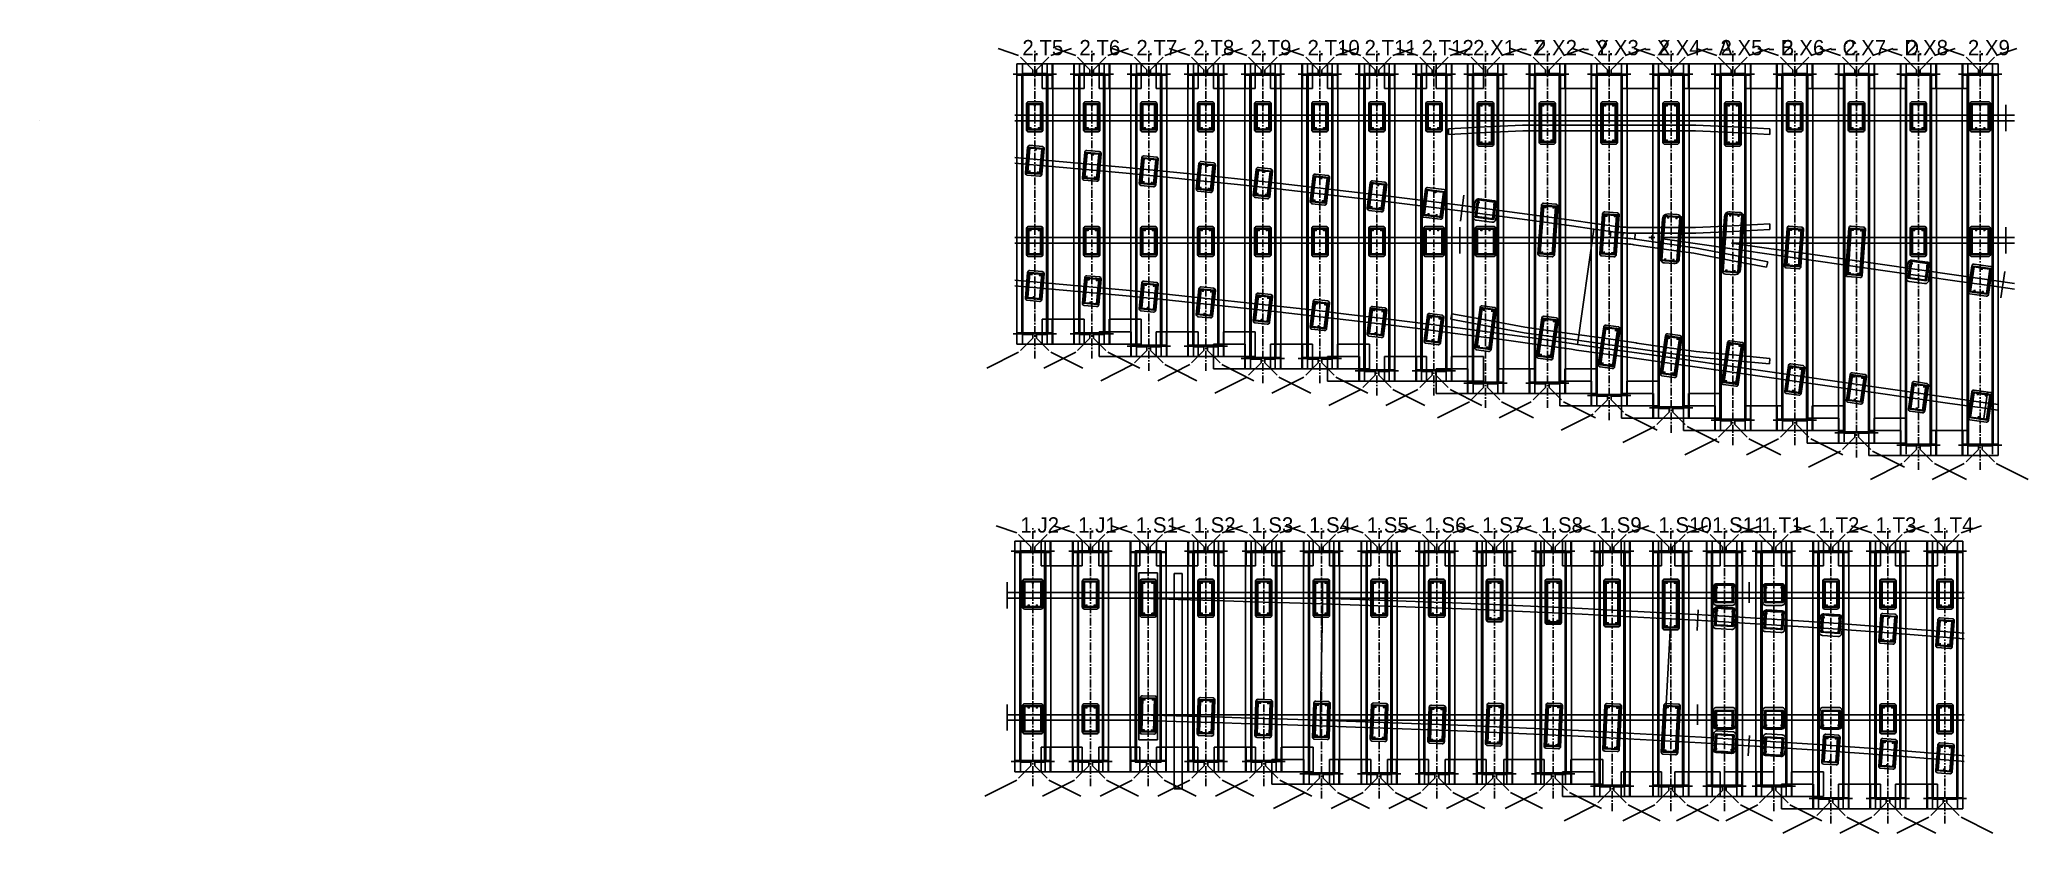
# Model space of a CAD drawing. Extents: x -148 to 173, y 20 to 148.
import ezdxf

# ---------------------------------------------------------------- set-up
doc = ezdxf.new("R2010")
doc.units = 0
doc.linetypes.add('CENTER', pattern=[2, 1.25, -0.25, 0.25, -0.25])
for name, color, linetype in [('CHBASE', 11, 'CONTINUOUS'), ('CHBOLTBO', 31, 'CONTINUOUS'), ('CHSOCKET', 9, 'CONTINUOUS'), ('GDMARKS', 1, 'CONTINUOUS'), ('JOINTS', 7, 'CONTINUOUS'), ('KERFSOCK', 5, 'CONTINUOUS'), ('KERFTIMB', 3, 'CONTINUOUS'), ('RADMARKS', 3, 'CONTINUOUS'), ('RAILS', 7, 'CONTINUOUS'), ('SOLEPLAT', 12, 'CONTINUOUS'), ('TIMBCENT', 4, 'CENTER'), ('TIMBFLNG', 8, 'CONTINUOUS'), ('TIMBNUMB', 3, 'CONTINUOUS'), ('TIMBOUTL', 14, 'CONTINUOUS'), ('TIMBWEBS', 8, 'CONTINUOUS')]:
    doc.layers.add(name, color=color, linetype=linetype)

msp = doc.modelspace()

# ---------------------------------------------------------------- texts
at = {"layer": 'TIMBNUMB'}
for s, p in [('2.T5', (10.56, 145.78)), ('2.T6', (19.78, 145.78)), ('2.T7', (29, 145.78)), ('2.T8', (38.22, 145.78)), ('2.T9', (47.45, 145.78)), ('2.T10', (56.67, 145.78)), ('2.T11', (65.89, 145.78)), ('2.T12', (75.11, 145.78)), ('2.X1 - Z', (83.45, 145.78)), ('2.X2 - Y', (93.45, 145.78)), ('2.X3 - X', (103.45, 145.78)), ('2.X4 - A', (113.45, 145.78)), ('2.X5 - B', (123.45, 145.78)), ('2.X6 - C', (133.45, 145.78)), ('2.X7 - D', (143.45, 145.78)), ('2.X8', (153.45, 145.78)), ('2.X9', (163.45, 145.78)), ('1.J2', (10.25, 68.6)), ('1.J1', (19.58, 68.6)), ('1.S1', (28.91, 68.6)), ('1.S2', (38.25, 68.6)), ('1.S3', (47.58, 68.6)), ('1.S4', (56.91, 68.6)), ('1.S5', (66.25, 68.6)), ('1.S6', (75.58, 68.6)), ('1.S7', (84.91, 68.6)), ('1.S8', (94.41, 68.6)), ('1.S9', (103.91, 68.6)), ('1.S10', (113.41, 68.6)), ('1.S11', (122.08, 68.6)), ('1.T1', (130.08, 68.6)), ('1.T2', (139.3, 68.6)), ('1.T3', (148.52, 68.6)), ('1.T4', (157.75, 68.6))]:
    msp.add_text(s, height=2.469, dxfattribs=at).set_placement(p)

# ---------------------------------------------------------------- linework, layer by layer
at = {"layer": 'CHBASE'}
for p, q in [((11.24, 138), (11.23, 137.91)), ((11.23, 137.91), (11.23, 133.74)), ((11.27, 138.08), (11.24, 138)), ((11.32, 138.15), (11.27, 138.08)), ((11.39, 138.2), (11.32, 138.15)), ((11.47, 138.23), (11.39, 138.2)), ((11.56, 138.24), (11.47, 138.23)), ((13.56, 138.24), (11.56, 138.24)), ((13.65, 138.23), (13.56, 138.24)), ((13.73, 138.2), (13.65, 138.23)), ((13.79, 138.15), (13.73, 138.2)), ((13.85, 138.08), (13.79, 138.15)), ((13.88, 138), (13.85, 138.08)), ((13.89, 137.91), (13.88, 138)), ((13.89, 133.74), (13.89, 137.91)), ((20.46, 138), (20.45, 137.91)), ((20.45, 137.91), (20.45, 133.74)), ((20.49, 138.08), (20.46, 138)), ((20.55, 138.15), (20.49, 138.08)), ((20.61, 138.2), (20.55, 138.15)), ((20.69, 138.23), (20.61, 138.2)), ((20.78, 138.24), (20.69, 138.23)), ((22.78, 138.24), (20.78, 138.24)), ((22.87, 138.23), (22.78, 138.24)), ((22.95, 138.2), (22.87, 138.23)), ((23.02, 138.15), (22.95, 138.2)), ((23.07, 138.08), (23.02, 138.15)), ((23.1, 138), (23.07, 138.08)), ((23.11, 137.91), (23.1, 138)), ((23.11, 133.74), (23.11, 137.91)), ((29.68, 138), (29.67, 137.91)), ((29.67, 137.91), (29.67, 133.74)), ((29.71, 138.08), (29.68, 138)), ((29.77, 138.15), (29.71, 138.08)), ((29.84, 138.2), (29.77, 138.15)), ((29.92, 138.23), (29.84, 138.2)), ((30, 138.24), (29.92, 138.23)), ((32, 138.24), (30, 138.24)), ((32.09, 138.23), (32, 138.24)), ((32.17, 138.2), (32.09, 138.23)), ((32.24, 138.15), (32.17, 138.2)), ((32.29, 138.08), (32.24, 138.15)), ((32.32, 138), (32.29, 138.08)), ((32.34, 137.91), (32.32, 138)), ((32.34, 133.74), (32.34, 137.91)), ((38.9, 138), (38.89, 137.91)), ((38.89, 137.91), (38.89, 133.74)), ((38.94, 138.08), (38.9, 138)), ((38.99, 138.15), (38.94, 138.08)), ((39.06, 138.2), (38.99, 138.15)), ((39.14, 138.23), (39.06, 138.2)), ((39.22, 138.24), (39.14, 138.23)), ((41.22, 138.24), (39.22, 138.24)), ((41.31, 138.23), (41.22, 138.24)), ((41.39, 138.2), (41.31, 138.23)), ((41.46, 138.15), (41.39, 138.2)), ((41.51, 138.08), (41.46, 138.15)), ((41.55, 138), (41.51, 138.08)), ((41.56, 137.91), (41.55, 138)), ((41.56, 133.74), (41.56, 137.91)), ((48.12, 138), (48.11, 137.91)), ((48.11, 137.91), (48.11, 133.74)), ((48.16, 138.08), (48.12, 138)), ((48.21, 138.15), (48.16, 138.08)), ((48.28, 138.2), (48.21, 138.15)), ((48.36, 138.23), (48.28, 138.2)), ((48.45, 138.24), (48.36, 138.23)), ((50.45, 138.24), (48.45, 138.24)), ((50.53, 138.23), (50.45, 138.24)), ((50.61, 138.2), (50.53, 138.23)), ((50.68, 138.15), (50.61, 138.2)), ((50.74, 138.08), (50.68, 138.15)), ((50.77, 138), (50.74, 138.08)), ((50.78, 137.91), (50.77, 138)), ((50.78, 133.74), (50.78, 137.91)), ((57.35, 138), (57.34, 137.91)), ((57.34, 137.91), (57.34, 133.74)), ((57.38, 138.08), (57.35, 138)), ((57.43, 138.15), (57.38, 138.08)), ((57.5, 138.2), (57.43, 138.15)), ((57.58, 138.23), (57.5, 138.2)), ((57.67, 138.24), (57.58, 138.23)), ((59.67, 138.24), (57.67, 138.24)), ((59.76, 138.23), (59.67, 138.24)), ((59.84, 138.2), (59.76, 138.23)), ((59.9, 138.15), (59.84, 138.2)), ((59.96, 138.08), (59.9, 138.15)), ((59.99, 138), (59.96, 138.08)), ((60, 137.91), (59.99, 138)), ((60, 133.74), (60, 137.91)), ((66.57, 138), (66.56, 137.91)), ((66.56, 137.91), (66.56, 133.74)), ((66.6, 138.08), (66.57, 138)), ((66.66, 138.15), (66.6, 138.08)), ((66.72, 138.2), (66.66, 138.15)), ((66.8, 138.23), (66.72, 138.2)), ((66.89, 138.24), (66.8, 138.23)), ((68.89, 138.24), (66.89, 138.24)), ((68.98, 138.23), (68.89, 138.24)), ((69.06, 138.2), (68.98, 138.23)), ((69.13, 138.15), (69.06, 138.2)), ((69.18, 138.08), (69.13, 138.15)), ((69.21, 138), (69.18, 138.08)), ((69.22, 137.91), (69.21, 138)), ((69.22, 133.74), (69.22, 137.91)), ((75.79, 138), (75.78, 137.91)), ((75.78, 137.91), (75.78, 133.74)), ((75.82, 138.08), (75.79, 138)), ((75.88, 138.15), (75.82, 138.08)), ((75.95, 138.2), (75.88, 138.15)), ((76.03, 138.23), (75.95, 138.2)), ((76.11, 138.24), (76.03, 138.23)), ((78.11, 138.24), (76.11, 138.24)), ((78.2, 138.23), (78.11, 138.24)), ((78.28, 138.2), (78.2, 138.23)), ((78.35, 138.15), (78.28, 138.2)), ((78.4, 138.08), (78.35, 138.15)), ((78.43, 138), (78.4, 138.08)), ((78.45, 137.91), (78.43, 138)), ((78.45, 133.74), (78.45, 137.91)), ((84.12, 138), (84.11, 137.91)), ((84.11, 137.91), (84.11, 131.41)), ((84.16, 138.08), (84.12, 138)), ((84.21, 138.15), (84.16, 138.08)), ((84.28, 138.2), (84.21, 138.15)), ((84.36, 138.23), (84.28, 138.2)), ((84.45, 138.24), (84.36, 138.23)), ((86.45, 138.24), (84.45, 138.24)), ((86.53, 138.23), (86.45, 138.24)), ((86.61, 138.2), (86.53, 138.23)), ((86.68, 138.15), (86.61, 138.2)), ((86.73, 138.08), (86.68, 138.15)), ((86.77, 138), (86.73, 138.08)), ((86.78, 137.91), (86.77, 138)), ((86.78, 131.41), (86.78, 137.91)), ((94.12, 138), (94.11, 137.91)), ((94.11, 137.91), (94.11, 131.74)), ((94.16, 138.08), (94.12, 138)), ((94.21, 138.15), (94.16, 138.08)), ((94.28, 138.2), (94.21, 138.15)), ((94.36, 138.23), (94.28, 138.2)), ((94.45, 138.24), (94.36, 138.23)), ((96.45, 138.24), (94.45, 138.24)), ((96.53, 138.23), (96.45, 138.24)), ((96.61, 138.2), (96.53, 138.23)), ((96.68, 138.15), (96.61, 138.2)), ((96.73, 138.08), (96.68, 138.15)), ((96.77, 138), (96.73, 138.08)), ((96.78, 137.91), (96.77, 138)), ((96.78, 131.74), (96.78, 137.91)), ((104.12, 138), (104.11, 137.91)), ((104.11, 137.91), (104.11, 131.74)), ((104.16, 138.08), (104.12, 138)), ((104.21, 138.15), (104.16, 138.08)), ((104.28, 138.2), (104.21, 138.15)), ((104.36, 138.23), (104.28, 138.2)), ((104.45, 138.24), (104.36, 138.23)), ((106.45, 138.24), (104.45, 138.24)), ((106.53, 138.23), (106.45, 138.24)), ((106.61, 138.2), (106.53, 138.23)), ((106.68, 138.15), (106.61, 138.2)), ((106.73, 138.08), (106.68, 138.15)), ((106.77, 138), (106.73, 138.08)), ((106.78, 137.91), (106.77, 138)), ((106.78, 131.74), (106.78, 137.91)), ((114.12, 138), (114.11, 137.91)), ((114.11, 137.91), (114.11, 131.74)), ((114.16, 138.08), (114.12, 138)), ((114.21, 138.15), (114.16, 138.08)), ((114.28, 138.2), (114.21, 138.15)), ((114.36, 138.23), (114.28, 138.2)), ((114.45, 138.24), (114.36, 138.23)), ((116.45, 138.24), (114.45, 138.24)), ((116.53, 138.23), (116.45, 138.24)), ((116.61, 138.2), (116.53, 138.23)), ((116.68, 138.15), (116.61, 138.2)), ((116.73, 138.08), (116.68, 138.15)), ((116.77, 138), (116.73, 138.08)), ((116.78, 137.91), (116.77, 138)), ((116.78, 131.74), (116.78, 137.91)), ((124.12, 138), (124.11, 137.91)), ((124.11, 137.91), (124.11, 131.41)), ((124.16, 138.08), (124.12, 138)), ((124.21, 138.15), (124.16, 138.08)), ((124.28, 138.2), (124.21, 138.15)), ((124.36, 138.23), (124.28, 138.2)), ((124.45, 138.24), (124.36, 138.23)), ((126.45, 138.24), (124.45, 138.24)), ((126.53, 138.23), (126.45, 138.24)), ((126.61, 138.2), (126.53, 138.23)), ((126.68, 138.15), (126.61, 138.2)), ((126.73, 138.08), (126.68, 138.15)), ((126.77, 138), (126.73, 138.08)), ((126.78, 137.91), (126.77, 138)), ((126.78, 131.41), (126.78, 137.91)), ((134.12, 138), (134.11, 137.91)), ((134.11, 137.91), (134.11, 133.74)), ((134.16, 138.08), (134.12, 138)), ((134.21, 138.15), (134.16, 138.08)), ((134.28, 138.2), (134.21, 138.15)), ((134.36, 138.23), (134.28, 138.2)), ((134.45, 138.24), (134.36, 138.23)), ((136.45, 138.24), (134.45, 138.24)), ((136.53, 138.23), (136.45, 138.24)), ((136.61, 138.2), (136.53, 138.23)), ((136.68, 138.15), (136.61, 138.2)), ((136.73, 138.08), (136.68, 138.15)), ((136.77, 138), (136.73, 138.08)), ((136.78, 137.91), (136.77, 138)), ((136.78, 133.74), (136.78, 137.91)), ((144.12, 138), (144.11, 137.91)), ((144.11, 137.91), (144.11, 133.74)), ((144.16, 138.08), (144.12, 138)), ((144.21, 138.15), (144.16, 138.08)), ((144.28, 138.2), (144.21, 138.15)), ((144.36, 138.23), (144.28, 138.2)), ((144.45, 138.24), (144.36, 138.23)), ((146.45, 138.24), (144.45, 138.24)), ((146.53, 138.23), (146.45, 138.24)), ((146.61, 138.2), (146.53, 138.23)), ((146.68, 138.15), (146.61, 138.2)), ((146.73, 138.08), (146.68, 138.15)), ((146.77, 138), (146.73, 138.08)), ((146.78, 137.91), (146.77, 138)), ((146.78, 133.74), (146.78, 137.91)), ((154.12, 138), (154.11, 137.91)), ((154.11, 137.91), (154.11, 133.74)), ((154.16, 138.08), (154.12, 138)), ((154.21, 138.15), (154.16, 138.08)), ((154.28, 138.2), (154.21, 138.15)), ((154.36, 138.23), (154.28, 138.2)), ((154.45, 138.24), (154.36, 138.23)), ((156.45, 138.24), (154.45, 138.24)), ((156.53, 138.23), (156.45, 138.24)), ((156.61, 138.2), (156.53, 138.23)), ((156.68, 138.15), (156.61, 138.2)), ((156.73, 138.08), (156.68, 138.15)), ((156.77, 138), (156.73, 138.08)), ((156.78, 137.91), (156.77, 138)), ((156.78, 133.74), (156.78, 137.91)), ((163.79, 138), (163.78, 137.91)), ((163.78, 137.91), (163.78, 133.74)), ((163.82, 138.08), (163.79, 138)), ((163.88, 138.15), (163.82, 138.08)), ((163.95, 138.2), (163.88, 138.15)), ((164.03, 138.23), (163.95, 138.2)), ((164.11, 138.24), (164.03, 138.23)), ((166.78, 138.24), (164.11, 138.24)), ((166.87, 138.23), (166.78, 138.24)), ((166.95, 138.2), (166.87, 138.23)), ((167.02, 138.15), (166.95, 138.2)), ((167.07, 138.08), (167.02, 138.15)), ((167.1, 138), (167.07, 138.08)), ((167.11, 137.91), (167.1, 138)), ((167.11, 133.74), (167.11, 137.91)), ((11.23, 133.74), (11.24, 133.66)), ((11.24, 133.66), (11.27, 133.58)), ((11.27, 133.58), (11.32, 133.51)), ((11.32, 133.51), (11.39, 133.46)), ((11.39, 133.46), (11.47, 133.42)), ((11.47, 133.42), (11.56, 133.41)), ((11.56, 133.41), (13.56, 133.41)), ((13.56, 133.41), (13.65, 133.42)), ((13.65, 133.42), (13.73, 133.46)), ((13.73, 133.46), (13.79, 133.51)), ((13.79, 133.51), (13.85, 133.58)), ((13.85, 133.58), (13.88, 133.66)), ((13.88, 133.66), (13.89, 133.74)), ((20.45, 133.74), (20.46, 133.66)), ((20.46, 133.66), (20.49, 133.58)), ((20.49, 133.58), (20.55, 133.51)), ((20.55, 133.51), (20.61, 133.46)), ((20.61, 133.46), (20.69, 133.42)), ((20.69, 133.42), (20.78, 133.41)), ((20.78, 133.41), (22.78, 133.41)), ((22.78, 133.41), (22.87, 133.42)), ((22.87, 133.42), (22.95, 133.46)), ((22.95, 133.46), (23.02, 133.51)), ((23.02, 133.51), (23.07, 133.58)), ((23.07, 133.58), (23.1, 133.66)), ((23.1, 133.66), (23.11, 133.74)), ((29.67, 133.74), (29.68, 133.66)), ((29.68, 133.66), (29.71, 133.58)), ((29.71, 133.58), (29.77, 133.51)), ((29.77, 133.51), (29.84, 133.46)), ((29.84, 133.46), (29.92, 133.42)), ((29.92, 133.42), (30, 133.41)), ((30, 133.41), (32, 133.41)), ((32, 133.41), (32.09, 133.42)), ((32.09, 133.42), (32.17, 133.46)), ((32.17, 133.46), (32.24, 133.51)), ((32.24, 133.51), (32.29, 133.58)), ((32.29, 133.58), (32.32, 133.66)), ((32.32, 133.66), (32.34, 133.74)), ((38.89, 133.74), (38.9, 133.66)), ((38.9, 133.66), (38.94, 133.58)), ((38.94, 133.58), (38.99, 133.51)), ((38.99, 133.51), (39.06, 133.46)), ((39.06, 133.46), (39.14, 133.42)), ((39.14, 133.42), (39.22, 133.41)), ((39.22, 133.41), (41.22, 133.41)), ((41.22, 133.41), (41.31, 133.42)), ((41.31, 133.42), (41.39, 133.46)), ((41.39, 133.46), (41.46, 133.51)), ((41.46, 133.51), (41.51, 133.58)), ((41.51, 133.58), (41.55, 133.66)), ((41.55, 133.66), (41.56, 133.74)), ((48.11, 133.74), (48.12, 133.66)), ((48.12, 133.66), (48.16, 133.58)), ((48.16, 133.58), (48.21, 133.51)), ((48.21, 133.51), (48.28, 133.46)), ((48.28, 133.46), (48.36, 133.42)), ((48.36, 133.42), (48.45, 133.41)), ((48.45, 133.41), (50.45, 133.41)), ((50.45, 133.41), (50.53, 133.42)), ((50.53, 133.42), (50.61, 133.46)), ((50.61, 133.46), (50.68, 133.51)), ((50.68, 133.51), (50.74, 133.58)), ((50.74, 133.58), (50.77, 133.66)), ((50.77, 133.66), (50.78, 133.74)), ((57.34, 133.74), (57.35, 133.66)), ((57.35, 133.66), (57.38, 133.58)), ((57.38, 133.58), (57.43, 133.51)), ((57.43, 133.51), (57.5, 133.46)), ((57.5, 133.46), (57.58, 133.42)), ((57.58, 133.42), (57.67, 133.41)), ((57.67, 133.41), (59.67, 133.41)), ((59.67, 133.41), (59.76, 133.42)), ((59.76, 133.42), (59.84, 133.46)), ((59.84, 133.46), (59.9, 133.51)), ((59.9, 133.51), (59.96, 133.58)), ((59.96, 133.58), (59.99, 133.66)), ((59.99, 133.66), (60, 133.74)), ((66.56, 133.74), (66.57, 133.66)), ((66.57, 133.66), (66.6, 133.58)), ((66.6, 133.58), (66.66, 133.51)), ((66.66, 133.51), (66.72, 133.46)), ((66.72, 133.46), (66.8, 133.42)), ((66.8, 133.42), (66.89, 133.41)), ((66.89, 133.41), (68.89, 133.41)), ((68.89, 133.41), (68.98, 133.42)), ((68.98, 133.42), (69.06, 133.46)), ((69.06, 133.46), (69.13, 133.51)), ((69.13, 133.51), (69.18, 133.58)), ((69.18, 133.58), (69.21, 133.66)), ((69.21, 133.66), (69.22, 133.74)), ((75.78, 133.74), (75.79, 133.66)), ((75.79, 133.66), (75.82, 133.58)), ((75.82, 133.58), (75.88, 133.51)), ((75.88, 133.51), (75.95, 133.46)), ((75.95, 133.46), (76.03, 133.42)), ((76.03, 133.42), (76.11, 133.41)), ((76.11, 133.41), (78.11, 133.41)), ((78.11, 133.41), (78.2, 133.42)), ((78.2, 133.42), (78.28, 133.46)), ((78.28, 133.46), (78.35, 133.51)), ((78.35, 133.51), (78.4, 133.58)), ((78.4, 133.58), (78.43, 133.66)), ((78.43, 133.66), (78.45, 133.74)), ((134.11, 133.74), (134.12, 133.66)), ((134.12, 133.66), (134.16, 133.58)), ((134.16, 133.58), (134.21, 133.51)), ((134.21, 133.51), (134.28, 133.46)), ((134.28, 133.46), (134.36, 133.42)), ((134.36, 133.42), (134.45, 133.41)), ((134.45, 133.41), (136.45, 133.41)), ((136.45, 133.41), (136.53, 133.42)), ((136.53, 133.42), (136.61, 133.46)), ((136.61, 133.46), (136.68, 133.51)), ((136.68, 133.51), (136.73, 133.58)), ((136.73, 133.58), (136.77, 133.66)), ((136.77, 133.66), (136.78, 133.74)), ((144.11, 133.74), (144.12, 133.66)), ((144.12, 133.66), (144.16, 133.58)), ((144.16, 133.58), (144.21, 133.51)), ((144.21, 133.51), (144.28, 133.46)), ((144.28, 133.46), (144.36, 133.42)), ((144.36, 133.42), (144.45, 133.41)), ((144.45, 133.41), (146.45, 133.41)), ((146.45, 133.41), (146.53, 133.42)), ((146.53, 133.42), (146.61, 133.46)), ((146.61, 133.46), (146.68, 133.51)), ((146.68, 133.51), (146.73, 133.58)), ((146.73, 133.58), (146.77, 133.66)), ((146.77, 133.66), (146.78, 133.74)), ((154.11, 133.74), (154.12, 133.66)), ((154.12, 133.66), (154.16, 133.58)), ((154.16, 133.58), (154.21, 133.51)), ((154.21, 133.51), (154.28, 133.46)), ((154.28, 133.46), (154.36, 133.42)), ((154.36, 133.42), (154.45, 133.41)), ((154.45, 133.41), (156.45, 133.41)), ((156.45, 133.41), (156.53, 133.42)), ((156.53, 133.42), (156.61, 133.46)), ((156.61, 133.46), (156.68, 133.51)), ((156.68, 133.51), (156.73, 133.58)), ((156.73, 133.58), (156.77, 133.66)), ((156.77, 133.66), (156.78, 133.74)), ((163.78, 133.74), (163.79, 133.66)), ((163.79, 133.66), (163.82, 133.58)), ((163.82, 133.58), (163.88, 133.51)), ((163.88, 133.51), (163.95, 133.46)), ((163.95, 133.46), (164.03, 133.42)), ((164.03, 133.42), (164.11, 133.41)), ((164.11, 133.41), (166.78, 133.41)), ((166.78, 133.41), (166.87, 133.42)), ((166.87, 133.42), (166.95, 133.46)), ((166.95, 133.46), (167.02, 133.51)), ((167.02, 133.51), (167.07, 133.58)), ((167.07, 133.58), (167.1, 133.66)), ((167.1, 133.66), (167.11, 133.74)), ((11.41, 130.91), (11.05, 126.76)), ((11.43, 131), (11.41, 130.91)), ((11.47, 131.08), (11.43, 131)), ((11.53, 131.14), (11.47, 131.08)), ((11.6, 131.19), (11.53, 131.14)), ((11.69, 131.21), (11.6, 131.19)), ((11.77, 131.22), (11.69, 131.21)), ((13.76, 131.04), (11.77, 131.22)), ((13.71, 126.53), (14.07, 130.68)), ((13.85, 131.02), (13.76, 131.04)), ((13.93, 130.98), (13.85, 131.02)), ((13.99, 130.93), (13.93, 130.98)), ((14.04, 130.85), (13.99, 130.93)), ((14.06, 130.77), (14.04, 130.85)), ((14.07, 130.68), (14.06, 130.77)), ((20.65, 130.09), (20.26, 125.94)), ((20.67, 130.18), (20.65, 130.09)), ((20.71, 130.25), (20.67, 130.18)), ((20.76, 130.32), (20.71, 130.25)), ((20.84, 130.36), (20.76, 130.32)), ((20.92, 130.39), (20.84, 130.36)), ((21.01, 130.39), (20.92, 130.39)), ((23, 130.21), (21.01, 130.39)), ((22.92, 125.7), (23.3, 129.85)), ((23.08, 130.19), (23, 130.21)), ((23.16, 130.15), (23.08, 130.19)), ((23.23, 130.09), (23.16, 130.15)), ((23.27, 130.02), (23.23, 130.09)), ((23.3, 129.93), (23.27, 130.02)), ((23.3, 129.85), (23.3, 129.93)), ((29.88, 129.22), (29.47, 125.07)), ((29.9, 129.3), (29.88, 129.22)), ((29.94, 129.38), (29.9, 129.3)), ((30, 129.44), (29.94, 129.38)), ((30.07, 129.49), (30, 129.44)), ((30.16, 129.51), (30.07, 129.49)), ((30.24, 129.52), (30.16, 129.51)), ((32.23, 129.32), (30.24, 129.52)), ((32.13, 124.81), (32.53, 128.96)), ((32.32, 129.3), (32.23, 129.32)), ((32.4, 129.26), (32.32, 129.3)), ((32.46, 129.2), (32.4, 129.26)), ((32.51, 129.13), (32.46, 129.2)), ((32.53, 129.04), (32.51, 129.13)), ((32.53, 128.96), (32.53, 129.04)), ((84.11, 131.41), (84.12, 131.33)), ((84.12, 131.33), (84.16, 131.25)), ((84.16, 131.25), (84.21, 131.18)), ((84.21, 131.18), (84.28, 131.12)), ((84.28, 131.12), (84.36, 131.09)), ((84.36, 131.09), (84.45, 131.08)), ((84.45, 131.08), (86.45, 131.08)), ((86.45, 131.08), (86.53, 131.09)), ((86.53, 131.09), (86.61, 131.12)), ((86.61, 131.12), (86.68, 131.18)), ((86.68, 131.18), (86.73, 131.25)), ((86.73, 131.25), (86.77, 131.33)), ((86.77, 131.33), (86.78, 131.41)), ((94.11, 131.74), (94.12, 131.66)), ((94.12, 131.66), (94.16, 131.57)), ((94.16, 131.57), (94.21, 131.51)), ((94.21, 131.51), (94.28, 131.45)), ((94.28, 131.45), (94.36, 131.42)), ((94.36, 131.42), (94.45, 131.41)), ((94.45, 131.41), (96.45, 131.41)), ((96.45, 131.41), (96.53, 131.42)), ((96.53, 131.42), (96.61, 131.45)), ((96.61, 131.45), (96.68, 131.51)), ((96.68, 131.51), (96.73, 131.57)), ((96.73, 131.57), (96.77, 131.66)), ((96.77, 131.66), (96.78, 131.74)), ((104.11, 131.74), (104.12, 131.66)), ((104.12, 131.66), (104.16, 131.57)), ((104.16, 131.57), (104.21, 131.51)), ((104.21, 131.51), (104.28, 131.45)), ((104.28, 131.45), (104.36, 131.42)), ((104.36, 131.42), (104.45, 131.41)), ((104.45, 131.41), (106.45, 131.41)), ((106.45, 131.41), (106.53, 131.42)), ((106.53, 131.42), (106.61, 131.45)), ((106.61, 131.45), (106.68, 131.51)), ((106.68, 131.51), (106.73, 131.57)), ((106.73, 131.57), (106.77, 131.66)), ((106.77, 131.66), (106.78, 131.74)), ((114.11, 131.74), (114.12, 131.66)), ((114.12, 131.66), (114.16, 131.57)), ((114.16, 131.57), (114.21, 131.51)), ((114.21, 131.51), (114.28, 131.45)), ((114.28, 131.45), (114.36, 131.42)), ((114.36, 131.42), (114.45, 131.41)), ((114.45, 131.41), (116.45, 131.41)), ((116.45, 131.41), (116.53, 131.42)), ((116.53, 131.42), (116.61, 131.45)), ((116.61, 131.45), (116.68, 131.51)), ((116.68, 131.51), (116.73, 131.57)), ((116.73, 131.57), (116.77, 131.66)), ((116.77, 131.66), (116.78, 131.74)), ((124.11, 131.41), (124.12, 131.33)), ((124.12, 131.33), (124.16, 131.25)), ((124.16, 131.25), (124.21, 131.18)), ((124.21, 131.18), (124.28, 131.12)), ((124.28, 131.12), (124.36, 131.09)), ((124.36, 131.09), (124.45, 131.08)), ((124.45, 131.08), (126.45, 131.08)), ((126.45, 131.08), (126.53, 131.09)), ((126.53, 131.09), (126.61, 131.12)), ((126.61, 131.12), (126.68, 131.18)), ((126.68, 131.18), (126.73, 131.25)), ((126.73, 131.25), (126.77, 131.33)), ((126.77, 131.33), (126.78, 131.41)), ((11.05, 126.76), (11.05, 126.68)), ((11.05, 126.68), (11.08, 126.59)), ((11.08, 126.59), (11.13, 126.52)), ((11.13, 126.52), (11.19, 126.46)), ((11.19, 126.46), (11.27, 126.42)), ((11.27, 126.42), (11.35, 126.4)), ((11.35, 126.4), (13.35, 126.23)), ((13.35, 126.23), (13.43, 126.23)), ((13.43, 126.23), (13.52, 126.26)), ((13.52, 126.26), (13.59, 126.31)), ((13.59, 126.31), (13.65, 126.37)), ((13.65, 126.37), (13.69, 126.45)), ((13.69, 126.45), (13.71, 126.53)), ((20.26, 125.94), (20.26, 125.86)), ((20.26, 125.86), (20.29, 125.77)), ((20.29, 125.77), (20.34, 125.7)), ((20.34, 125.7), (20.4, 125.64)), ((20.4, 125.64), (20.48, 125.6)), ((20.48, 125.6), (20.56, 125.58)), ((20.56, 125.58), (22.55, 125.4)), ((22.64, 125.4), (22.72, 125.43)), ((22.72, 125.43), (22.8, 125.47)), ((22.8, 125.47), (22.86, 125.54)), ((22.86, 125.54), (22.9, 125.61)), ((22.9, 125.61), (22.92, 125.7)), ((39.11, 128.29), (38.68, 124.15)), ((39.13, 128.38), (39.11, 128.29)), ((39.18, 128.45), (39.13, 128.38)), ((39.24, 128.52), (39.18, 128.45)), ((39.31, 128.56), (39.24, 128.52)), ((39.39, 128.59), (39.31, 128.56)), ((39.48, 128.59), (39.39, 128.59)), ((41.47, 128.38), (39.48, 128.59)), ((41.34, 123.87), (41.77, 128.02)), ((41.55, 128.36), (41.47, 128.38)), ((41.63, 128.32), (41.55, 128.36)), ((41.69, 128.26), (41.63, 128.32)), ((41.74, 128.19), (41.69, 128.26)), ((41.76, 128.1), (41.74, 128.19)), ((41.77, 128.02), (41.76, 128.1)), ((48.35, 127.31), (47.89, 123.17)), ((48.37, 127.4), (48.35, 127.31)), ((48.41, 127.47), (48.37, 127.4)), ((48.47, 127.54), (48.41, 127.47)), ((48.55, 127.58), (48.47, 127.54)), ((48.63, 127.61), (48.55, 127.58)), ((48.72, 127.61), (48.63, 127.61)), ((50.7, 127.39), (48.72, 127.61)), ((50.55, 122.88), (51, 127.02)), ((50.79, 127.37), (50.7, 127.39)), ((50.87, 127.33), (50.79, 127.37)), ((50.93, 127.27), (50.87, 127.33)), ((50.97, 127.19), (50.93, 127.27)), ((51, 127.11), (50.97, 127.19)), ((51, 127.02), (51, 127.11)), ((57.58, 126.28), (57.11, 122.14)), ((57.6, 126.37), (57.58, 126.28)), ((57.65, 126.44), (57.6, 126.37)), ((57.71, 126.51), (57.65, 126.44)), ((57.78, 126.55), (57.71, 126.51)), ((57.87, 126.57), (57.78, 126.55)), ((57.95, 126.58), (57.87, 126.57)), ((59.94, 126.35), (57.95, 126.58)), ((59.76, 121.84), (60.23, 125.98)), ((60.02, 126.33), (59.94, 126.35)), ((60.1, 126.28), (60.02, 126.33)), ((60.16, 126.22), (60.1, 126.28)), ((60.21, 126.15), (60.16, 126.22)), ((60.23, 126.06), (60.21, 126.15)), ((60.23, 125.98), (60.23, 126.06)), ((66.94, 125.42), (66.88, 125.36)), ((67.02, 125.47), (66.94, 125.42)), ((67.1, 125.49), (67.02, 125.47)), ((67.19, 125.49), (67.1, 125.49)), ((69.17, 125.25), (67.19, 125.49)), ((22.55, 125.4), (22.64, 125.4)), ((29.47, 125.07), (29.48, 124.98)), ((29.48, 124.98), (29.5, 124.9)), ((29.5, 124.9), (29.55, 124.83)), ((29.55, 124.83), (29.61, 124.77)), ((29.61, 124.77), (29.69, 124.73)), ((29.69, 124.73), (29.77, 124.71)), ((29.77, 124.71), (31.76, 124.51)), ((31.76, 124.51), (31.85, 124.51)), ((31.85, 124.51), (31.93, 124.54)), ((31.93, 124.54), (32.01, 124.59)), ((32.01, 124.59), (32.07, 124.65)), ((32.07, 124.65), (32.11, 124.73)), ((32.11, 124.73), (32.13, 124.81)), ((38.68, 124.15), (38.69, 124.06)), ((38.69, 124.06), (38.71, 123.98)), ((38.71, 123.98), (38.76, 123.9)), ((38.76, 123.9), (38.82, 123.84)), ((38.82, 123.84), (38.9, 123.8)), ((38.9, 123.8), (38.98, 123.78)), ((38.98, 123.78), (40.97, 123.58)), ((40.97, 123.58), (41.06, 123.58)), ((41.06, 123.58), (41.14, 123.6)), ((41.14, 123.6), (41.21, 123.65)), ((41.21, 123.65), (41.27, 123.71)), ((41.27, 123.71), (41.32, 123.79)), ((41.32, 123.79), (41.34, 123.87)), ((47.89, 123.17), (47.9, 123.09)), ((47.9, 123.09), (47.92, 123)), ((47.92, 123), (47.97, 122.93)), ((47.97, 122.93), (48.03, 122.87)), ((48.03, 122.87), (48.11, 122.83)), ((48.11, 122.83), (48.19, 122.8)), ((48.19, 122.8), (50.18, 122.59)), ((50.18, 122.59), (50.26, 122.59)), ((50.26, 122.59), (50.35, 122.61)), ((50.35, 122.61), (50.42, 122.66)), ((50.42, 122.66), (50.48, 122.72)), ((50.48, 122.72), (50.52, 122.8)), ((50.52, 122.8), (50.55, 122.88)), ((66.82, 125.2), (66.32, 121.06)), ((66.84, 125.28), (66.82, 125.2)), ((66.88, 125.36), (66.84, 125.28)), ((68.96, 120.74), (69.47, 124.88)), ((69.26, 125.23), (69.17, 125.25)), ((69.33, 125.19), (69.26, 125.23)), ((69.4, 125.12), (69.33, 125.19)), ((69.44, 125.05), (69.4, 125.12)), ((69.46, 124.97), (69.44, 125.05)), ((69.47, 124.88), (69.46, 124.97)), ((75.72, 124.11), (75.2, 119.97)), ((75.74, 124.19), (75.72, 124.11)), ((75.79, 124.26), (75.74, 124.19)), ((75.85, 124.33), (75.79, 124.26)), ((75.92, 124.37), (75.85, 124.33)), ((76.01, 124.39), (75.92, 124.37)), ((76.09, 124.39), (76.01, 124.39)), ((78.74, 124.06), (76.09, 124.39)), ((78.5, 119.55), (79.03, 123.69)), ((78.82, 124.04), (78.74, 124.06)), ((78.9, 123.99), (78.82, 124.04)), ((78.96, 123.93), (78.9, 123.99)), ((79.01, 123.86), (78.96, 123.93)), ((79.03, 123.77), (79.01, 123.86)), ((79.03, 123.69), (79.03, 123.77)), ((83.82, 122.21), (83.78, 122.06)), ((83.9, 122.34), (83.82, 122.21)), ((84.01, 122.45), (83.9, 122.34)), ((84.14, 122.53), (84.01, 122.45)), ((84.28, 122.57), (84.14, 122.53)), ((84.44, 122.57), (84.28, 122.57)), ((86.91, 122.24), (84.44, 122.57)), ((87.06, 122.2), (86.91, 122.24)), ((87.19, 122.12), (87.06, 122.2)), ((57.11, 122.14), (57.11, 122.06)), ((57.11, 122.06), (57.13, 121.97)), ((57.13, 121.97), (57.18, 121.9)), ((57.18, 121.9), (57.24, 121.84)), ((57.24, 121.84), (57.31, 121.8)), ((57.31, 121.8), (57.4, 121.77)), ((57.4, 121.77), (59.39, 121.55)), ((59.39, 121.55), (59.47, 121.55)), ((59.47, 121.55), (59.56, 121.57)), ((59.56, 121.57), (59.63, 121.62)), ((59.63, 121.62), (59.69, 121.68)), ((59.69, 121.68), (59.73, 121.75)), ((59.73, 121.75), (59.76, 121.84)), ((66.32, 121.06), (66.32, 120.98)), ((66.32, 120.98), (66.34, 120.89)), ((66.34, 120.89), (66.39, 120.82)), ((66.39, 120.82), (66.45, 120.76)), ((66.45, 120.76), (66.52, 120.71)), ((66.52, 120.71), (66.61, 120.69)), ((66.61, 120.69), (68.59, 120.45)), ((68.59, 120.45), (68.68, 120.45)), ((68.68, 120.45), (68.76, 120.48)), ((68.76, 120.48), (68.84, 120.52)), ((68.84, 120.52), (68.9, 120.58)), ((68.9, 120.58), (68.94, 120.66)), ((68.94, 120.66), (68.96, 120.74)), ((75.2, 119.97), (75.2, 119.88)), ((75.2, 119.88), (75.22, 119.8)), ((75.22, 119.8), (75.27, 119.73)), ((75.27, 119.73), (75.33, 119.66)), ((75.33, 119.66), (75.4, 119.62)), ((75.4, 119.62), (75.49, 119.6)), ((75.49, 119.6), (78.13, 119.26)), ((78.13, 119.26), (78.22, 119.26)), ((78.22, 119.26), (78.3, 119.29)), ((78.3, 119.29), (78.38, 119.33)), ((78.38, 119.33), (78.44, 119.39)), ((78.44, 119.39), (78.48, 119.47)), ((78.48, 119.47), (78.5, 119.55)), ((83.78, 122.06), (83.48, 119.75)), ((83.48, 119.75), (83.48, 119.6)), ((83.48, 119.6), (83.52, 119.45)), ((83.52, 119.45), (83.59, 119.32)), ((83.59, 119.32), (83.7, 119.21)), ((83.7, 119.21), (83.83, 119.14)), ((83.83, 119.14), (83.98, 119.1)), ((83.98, 119.1), (86.46, 118.77)), ((86.89, 118.88), (87, 118.99)), ((87, 118.99), (87.07, 119.12)), ((87.07, 119.12), (87.11, 119.27)), ((87.11, 119.27), (87.42, 121.58)), ((87.3, 122.02), (87.19, 122.12)), ((87.38, 121.88), (87.3, 122.02)), ((87.42, 121.74), (87.38, 121.88)), ((87.42, 121.58), (87.42, 121.74)), ((93.92, 113.68), (94.48, 121.54)), ((94.48, 121.54), (94.5, 121.63)), ((94.5, 121.63), (94.54, 121.71)), ((94.54, 121.71), (94.59, 121.77)), ((94.59, 121.77), (94.67, 121.82)), ((94.67, 121.82), (94.75, 121.85)), ((94.75, 121.85), (94.84, 121.85)), ((94.84, 121.85), (96.83, 121.71)), ((97.14, 121.35), (96.58, 113.49)), ((96.83, 121.71), (96.92, 121.69)), ((96.92, 121.69), (96.99, 121.65)), ((96.99, 121.65), (97.06, 121.6)), ((97.06, 121.6), (97.11, 121.52)), ((97.11, 121.52), (97.13, 121.44)), ((97.13, 121.44), (97.14, 121.35)), ((103.92, 113.68), (104.38, 120.15)), ((104.38, 120.15), (104.4, 120.23)), ((104.4, 120.23), (104.44, 120.31)), ((104.44, 120.31), (104.49, 120.37)), ((104.49, 120.37), (104.57, 120.42)), ((104.57, 120.42), (104.65, 120.45)), ((104.65, 120.45), (104.74, 120.45)), ((104.74, 120.45), (106.73, 120.31)), ((107.04, 119.96), (106.58, 113.49)), ((106.73, 120.31), (106.82, 120.29)), ((106.82, 120.29), (106.89, 120.26)), ((106.89, 120.26), (106.96, 120.2)), ((106.96, 120.2), (107.01, 120.13)), ((107.01, 120.13), (107.04, 120.04)), ((107.04, 120.04), (107.04, 119.96)), ((113.63, 113.09), (114.07, 119.35)), ((114.07, 119.35), (114.12, 119.56)), ((114.12, 119.56), (114.21, 119.76)), ((114.21, 119.76), (114.36, 119.92)), ((114.36, 119.92), (114.54, 120.04)), ((114.54, 120.04), (114.75, 120.11)), ((114.75, 120.11), (114.96, 120.12)), ((114.96, 120.12), (116.46, 120.02)), ((116.46, 120.02), (116.67, 119.97)), ((116.67, 119.97), (116.87, 119.87)), ((117.23, 119.13), (116.79, 112.86)), ((116.87, 119.87), (117.03, 119.73)), ((117.03, 119.73), (117.15, 119.55)), ((117.15, 119.55), (117.22, 119.34)), ((117.22, 119.34), (117.23, 119.13)), ((123.5, 111.29), (124.1, 119.71)), ((124.1, 119.71), (124.14, 119.93)), ((124.14, 119.93), (124.24, 120.12)), ((124.24, 120.12), (124.38, 120.28)), ((124.38, 120.28), (124.57, 120.4)), ((124.57, 120.4), (124.77, 120.47)), ((124.77, 120.47), (124.99, 120.49)), ((124.99, 120.49), (126.49, 120.38)), ((126.49, 120.38), (126.7, 120.34)), ((127.26, 119.49), (126.66, 111.07)), ((126.7, 120.34), (126.89, 120.24)), ((126.89, 120.24), (127.06, 120.09)), ((127.06, 120.09), (127.18, 119.91)), ((127.18, 119.91), (127.24, 119.71)), ((127.24, 119.71), (127.26, 119.49)), ((11.23, 117.75), (11.24, 117.83)), ((11.23, 113.58), (11.23, 117.75)), ((11.24, 117.83), (11.27, 117.91)), ((11.27, 117.91), (11.32, 117.98)), ((11.32, 117.98), (11.39, 118.04)), ((11.39, 118.04), (11.47, 118.07)), ((11.47, 118.07), (11.56, 118.08)), ((11.56, 118.08), (13.56, 118.08)), ((13.56, 118.08), (13.65, 118.07)), ((13.65, 118.07), (13.73, 118.04)), ((13.73, 118.04), (13.79, 117.98)), ((13.79, 117.98), (13.85, 117.91)), ((13.85, 117.91), (13.88, 117.83)), ((13.88, 117.83), (13.89, 117.75)), ((13.89, 117.75), (13.89, 113.58)), ((20.45, 117.75), (20.46, 117.83)), ((20.45, 113.58), (20.45, 117.75)), ((20.46, 117.83), (20.49, 117.91)), ((20.49, 117.91), (20.55, 117.98)), ((20.55, 117.98), (20.61, 118.04)), ((20.61, 118.04), (20.69, 118.07)), ((20.69, 118.07), (20.78, 118.08)), ((20.78, 118.08), (22.78, 118.08)), ((22.78, 118.08), (22.87, 118.07)), ((22.87, 118.07), (22.95, 118.04)), ((22.95, 118.04), (23.02, 117.98)), ((23.02, 117.98), (23.07, 117.91)), ((23.07, 117.91), (23.1, 117.83)), ((23.1, 117.83), (23.11, 117.75)), ((23.11, 117.75), (23.11, 113.58)), ((29.67, 117.75), (29.68, 117.83)), ((29.67, 113.58), (29.67, 117.75)), ((29.68, 117.83), (29.71, 117.91)), ((29.71, 117.91), (29.77, 117.98)), ((29.77, 117.98), (29.84, 118.04)), ((29.84, 118.04), (29.92, 118.07)), ((29.92, 118.07), (30, 118.08)), ((30, 118.08), (32, 118.08)), ((32, 118.08), (32.09, 118.07)), ((32.09, 118.07), (32.17, 118.04)), ((32.17, 118.04), (32.24, 117.98)), ((32.24, 117.98), (32.29, 117.91)), ((32.29, 117.91), (32.32, 117.83)), ((32.32, 117.83), (32.34, 117.75)), ((32.34, 117.75), (32.34, 113.58)), ((38.89, 117.75), (38.9, 117.83)), ((38.89, 113.58), (38.89, 117.75)), ((38.9, 117.83), (38.94, 117.91)), ((38.94, 117.91), (38.99, 117.98)), ((38.99, 117.98), (39.06, 118.04)), ((39.06, 118.04), (39.14, 118.07)), ((39.14, 118.07), (39.22, 118.08)), ((39.22, 118.08), (41.22, 118.08)), ((41.22, 118.08), (41.31, 118.07)), ((41.31, 118.07), (41.39, 118.04)), ((41.39, 118.04), (41.46, 117.98)), ((41.46, 117.98), (41.51, 117.91)), ((41.51, 117.91), (41.55, 117.83)), ((41.55, 117.83), (41.56, 117.75)), ((41.56, 117.75), (41.56, 113.58)), ((48.11, 117.75), (48.12, 117.83)), ((48.11, 113.58), (48.11, 117.75)), ((48.12, 117.83), (48.16, 117.91)), ((48.16, 117.91), (48.21, 117.98)), ((48.21, 117.98), (48.28, 118.04)), ((48.28, 118.04), (48.36, 118.07)), ((48.36, 118.07), (48.45, 118.08)), ((48.45, 118.08), (50.45, 118.08)), ((50.45, 118.08), (50.53, 118.07)), ((50.53, 118.07), (50.61, 118.04)), ((50.61, 118.04), (50.68, 117.98)), ((50.68, 117.98), (50.74, 117.91)), ((50.74, 117.91), (50.77, 117.83)), ((50.77, 117.83), (50.78, 117.75)), ((50.78, 117.75), (50.78, 113.58)), ((57.34, 117.75), (57.35, 117.83)), ((57.34, 113.58), (57.34, 117.75)), ((57.35, 117.83), (57.38, 117.91)), ((57.38, 117.91), (57.43, 117.98)), ((57.43, 117.98), (57.5, 118.04)), ((57.5, 118.04), (57.58, 118.07)), ((57.58, 118.07), (57.67, 118.08)), ((57.67, 118.08), (59.67, 118.08)), ((59.67, 118.08), (59.76, 118.07)), ((59.76, 118.07), (59.84, 118.04)), ((59.84, 118.04), (59.9, 117.98)), ((59.9, 117.98), (59.96, 117.91)), ((59.96, 117.91), (59.99, 117.83)), ((59.99, 117.83), (60, 117.75)), ((60, 117.75), (60, 113.58)), ((66.56, 117.75), (66.57, 117.83)), ((66.56, 113.58), (66.56, 117.75)), ((66.57, 117.83), (66.6, 117.91)), ((66.6, 117.91), (66.66, 117.98)), ((66.66, 117.98), (66.72, 118.04)), ((66.72, 118.04), (66.8, 118.07)), ((66.8, 118.07), (66.89, 118.08)), ((66.89, 118.08), (68.89, 118.08)), ((68.89, 118.08), (68.98, 118.07)), ((68.98, 118.07), (69.06, 118.04)), ((69.06, 118.04), (69.13, 117.98)), ((69.13, 117.98), (69.18, 117.91)), ((69.18, 117.91), (69.21, 117.83)), ((69.21, 117.83), (69.22, 117.75)), ((69.22, 117.75), (69.22, 113.58)), ((75.45, 117.75), (75.46, 117.83)), ((75.45, 113.58), (75.45, 117.75)), ((75.46, 117.83), (75.49, 117.91)), ((75.49, 117.91), (75.54, 117.98)), ((75.54, 117.98), (75.61, 118.04)), ((75.61, 118.04), (75.69, 118.07)), ((75.69, 118.07), (75.78, 118.08)), ((75.78, 118.08), (78.45, 118.08)), ((78.45, 118.08), (78.53, 118.07)), ((78.53, 118.07), (78.61, 118.04)), ((78.61, 118.04), (78.68, 117.98)), ((78.68, 117.98), (78.73, 117.91)), ((78.73, 117.91), (78.77, 117.83)), ((78.77, 117.83), (78.78, 117.75)), ((78.78, 117.75), (78.78, 113.58)), ((83.78, 117.75), (83.79, 117.83)), ((83.78, 113.58), (83.78, 117.75)), ((83.79, 117.83), (83.82, 117.91)), ((83.82, 117.91), (83.88, 117.98)), ((83.88, 117.98), (83.95, 118.04)), ((83.95, 118.04), (84.03, 118.07)), ((84.03, 118.07), (84.11, 118.08)), ((84.11, 118.08), (86.78, 118.08)), ((86.46, 118.77), (86.61, 118.77)), ((86.61, 118.77), (86.76, 118.81)), ((86.76, 118.81), (86.89, 118.88)), ((86.78, 118.08), (86.87, 118.07)), ((86.87, 118.07), (86.95, 118.04)), ((86.95, 118.04), (87.02, 117.98)), ((87.02, 117.98), (87.07, 117.91)), ((87.07, 117.91), (87.1, 117.83)), ((87.1, 117.83), (87.11, 117.75)), ((87.11, 117.75), (87.11, 113.58)), ((133.78, 111.75), (134.22, 117.84)), ((134.22, 117.84), (134.23, 117.92)), ((134.23, 117.92), (134.27, 118)), ((134.27, 118), (134.33, 118.07)), ((134.33, 118.07), (134.4, 118.12)), ((134.4, 118.12), (134.49, 118.14)), ((134.49, 118.14), (134.57, 118.15)), ((134.57, 118.15), (136.57, 118.01)), ((136.88, 117.65), (136.44, 111.56)), ((136.57, 118.01), (136.65, 117.99)), ((136.65, 117.99), (136.73, 117.95)), ((136.73, 117.95), (136.8, 117.89)), ((136.8, 117.89), (136.84, 117.82)), ((136.84, 117.82), (136.87, 117.74)), ((136.87, 117.74), (136.88, 117.65)), ((143.68, 110.33), (144.22, 117.84)), ((144.22, 117.84), (144.23, 117.92)), ((144.23, 117.92), (144.27, 118)), ((144.27, 118), (144.33, 118.07)), ((144.33, 118.07), (144.4, 118.12)), ((144.4, 118.12), (144.49, 118.14)), ((144.49, 118.14), (144.57, 118.15)), ((144.57, 118.15), (146.57, 118.01)), ((146.88, 117.65), (146.34, 110.14)), ((146.57, 118.01), (146.65, 117.99)), ((146.65, 117.99), (146.73, 117.95)), ((146.73, 117.95), (146.8, 117.89)), ((146.8, 117.89), (146.84, 117.82)), ((146.84, 117.82), (146.87, 117.74)), ((146.87, 117.74), (146.88, 117.65)), ((154.11, 117.75), (154.12, 117.83)), ((154.11, 113.58), (154.11, 117.75)), ((154.12, 117.83), (154.16, 117.91)), ((154.16, 117.91), (154.21, 117.98)), ((154.21, 117.98), (154.28, 118.04)), ((154.28, 118.04), (154.36, 118.07)), ((154.36, 118.07), (154.45, 118.08)), ((154.45, 118.08), (156.45, 118.08)), ((156.45, 118.08), (156.53, 118.07)), ((156.53, 118.07), (156.61, 118.04)), ((156.61, 118.04), (156.68, 117.98)), ((156.68, 117.98), (156.73, 117.91)), ((156.73, 117.91), (156.77, 117.83)), ((156.77, 117.83), (156.78, 117.75)), ((156.78, 117.75), (156.78, 113.58)), ((163.78, 117.75), (163.79, 117.83)), ((163.78, 113.58), (163.78, 117.75)), ((163.79, 117.83), (163.82, 117.91)), ((163.82, 117.91), (163.88, 117.98)), ((163.88, 117.98), (163.95, 118.04)), ((163.95, 118.04), (164.03, 118.07)), ((164.03, 118.07), (164.11, 118.08)), ((164.11, 118.08), (166.78, 118.08)), ((166.78, 118.08), (166.87, 118.07)), ((166.87, 118.07), (166.95, 118.04)), ((166.95, 118.04), (167.02, 117.98)), ((167.02, 117.98), (167.07, 117.91)), ((167.07, 117.91), (167.1, 117.83)), ((167.1, 117.83), (167.11, 117.75)), ((167.11, 117.75), (167.11, 113.58)), ((11.24, 113.5), (11.23, 113.58)), ((11.27, 113.41), (11.24, 113.5)), ((11.32, 113.35), (11.27, 113.41)), ((11.39, 113.29), (11.32, 113.35)), ((11.47, 113.26), (11.39, 113.29)), ((11.56, 113.25), (11.47, 113.26)), ((13.56, 113.25), (11.56, 113.25)), ((13.65, 113.26), (13.56, 113.25)), ((13.73, 113.29), (13.65, 113.26)), ((13.79, 113.35), (13.73, 113.29)), ((13.85, 113.41), (13.79, 113.35)), ((13.88, 113.5), (13.85, 113.41)), ((13.89, 113.58), (13.88, 113.5)), ((20.46, 113.5), (20.45, 113.58)), ((20.49, 113.41), (20.46, 113.5)), ((20.55, 113.35), (20.49, 113.41)), ((20.61, 113.29), (20.55, 113.35)), ((20.69, 113.26), (20.61, 113.29)), ((20.78, 113.25), (20.69, 113.26)), ((22.78, 113.25), (20.78, 113.25)), ((22.87, 113.26), (22.78, 113.25)), ((22.95, 113.29), (22.87, 113.26)), ((23.02, 113.35), (22.95, 113.29)), ((23.07, 113.41), (23.02, 113.35)), ((23.1, 113.5), (23.07, 113.41)), ((23.11, 113.58), (23.1, 113.5)), ((29.68, 113.5), (29.67, 113.58)), ((29.71, 113.41), (29.68, 113.5)), ((29.77, 113.35), (29.71, 113.41)), ((29.84, 113.29), (29.77, 113.35)), ((29.92, 113.26), (29.84, 113.29)), ((30, 113.25), (29.92, 113.26)), ((32, 113.25), (30, 113.25)), ((32.09, 113.26), (32, 113.25)), ((32.17, 113.29), (32.09, 113.26)), ((32.24, 113.35), (32.17, 113.29)), ((32.29, 113.41), (32.24, 113.35)), ((32.32, 113.5), (32.29, 113.41)), ((32.34, 113.58), (32.32, 113.5)), ((38.9, 113.5), (38.89, 113.58)), ((38.94, 113.41), (38.9, 113.5)), ((38.99, 113.35), (38.94, 113.41)), ((39.06, 113.29), (38.99, 113.35)), ((39.14, 113.26), (39.06, 113.29)), ((39.22, 113.25), (39.14, 113.26)), ((41.22, 113.25), (39.22, 113.25)), ((41.31, 113.26), (41.22, 113.25)), ((41.39, 113.29), (41.31, 113.26)), ((41.46, 113.35), (41.39, 113.29)), ((41.51, 113.41), (41.46, 113.35)), ((41.55, 113.5), (41.51, 113.41)), ((41.56, 113.58), (41.55, 113.5)), ((48.12, 113.5), (48.11, 113.58)), ((48.16, 113.41), (48.12, 113.5)), ((48.21, 113.35), (48.16, 113.41)), ((48.28, 113.29), (48.21, 113.35)), ((48.36, 113.26), (48.28, 113.29)), ((48.45, 113.25), (48.36, 113.26)), ((50.45, 113.25), (48.45, 113.25)), ((50.53, 113.26), (50.45, 113.25)), ((50.61, 113.29), (50.53, 113.26)), ((50.68, 113.35), (50.61, 113.29)), ((50.74, 113.41), (50.68, 113.35)), ((50.77, 113.5), (50.74, 113.41)), ((50.78, 113.58), (50.77, 113.5)), ((57.35, 113.5), (57.34, 113.58)), ((57.38, 113.41), (57.35, 113.5)), ((57.43, 113.35), (57.38, 113.41)), ((57.5, 113.29), (57.43, 113.35)), ((57.58, 113.26), (57.5, 113.29)), ((57.67, 113.25), (57.58, 113.26)), ((59.67, 113.25), (57.67, 113.25)), ((59.76, 113.26), (59.67, 113.25)), ((59.84, 113.29), (59.76, 113.26)), ((59.9, 113.35), (59.84, 113.29)), ((59.96, 113.41), (59.9, 113.35)), ((59.99, 113.5), (59.96, 113.41)), ((60, 113.58), (59.99, 113.5)), ((66.57, 113.5), (66.56, 113.58)), ((66.6, 113.41), (66.57, 113.5)), ((66.66, 113.35), (66.6, 113.41)), ((66.72, 113.29), (66.66, 113.35)), ((66.8, 113.26), (66.72, 113.29)), ((66.89, 113.25), (66.8, 113.26)), ((68.89, 113.25), (66.89, 113.25)), ((68.98, 113.26), (68.89, 113.25)), ((69.06, 113.29), (68.98, 113.26)), ((69.13, 113.35), (69.06, 113.29)), ((69.18, 113.41), (69.13, 113.35)), ((69.21, 113.5), (69.18, 113.41)), ((69.22, 113.58), (69.21, 113.5)), ((75.46, 113.5), (75.45, 113.58)), ((75.49, 113.41), (75.46, 113.5)), ((75.54, 113.35), (75.49, 113.41)), ((75.61, 113.29), (75.54, 113.35)), ((75.69, 113.26), (75.61, 113.29)), ((75.78, 113.25), (75.69, 113.26)), ((78.45, 113.25), (75.78, 113.25)), ((78.53, 113.26), (78.45, 113.25)), ((78.61, 113.29), (78.53, 113.26)), ((78.68, 113.35), (78.61, 113.29)), ((78.73, 113.41), (78.68, 113.35)), ((78.77, 113.5), (78.73, 113.41)), ((78.78, 113.58), (78.77, 113.5)), ((83.79, 113.5), (83.78, 113.58)), ((83.82, 113.41), (83.79, 113.5)), ((83.88, 113.35), (83.82, 113.41)), ((83.95, 113.29), (83.88, 113.35)), ((84.03, 113.26), (83.95, 113.29)), ((84.11, 113.25), (84.03, 113.26)), ((86.78, 113.25), (84.11, 113.25)), ((86.87, 113.26), (86.78, 113.25)), ((86.95, 113.29), (86.87, 113.26)), ((87.02, 113.35), (86.95, 113.29)), ((87.07, 113.41), (87.02, 113.35)), ((87.1, 113.5), (87.07, 113.41)), ((87.11, 113.58), (87.1, 113.5)), ((93.93, 113.6), (93.92, 113.68)), ((93.95, 113.51), (93.93, 113.6)), ((94, 113.44), (93.95, 113.51)), ((94.07, 113.38), (94, 113.44)), ((94.14, 113.34), (94.07, 113.38)), ((94.23, 113.33), (94.14, 113.34)), ((96.22, 113.18), (94.23, 113.33)), ((96.31, 113.19), (96.22, 113.18)), ((96.39, 113.22), (96.31, 113.19)), ((96.47, 113.27), (96.39, 113.22)), ((96.52, 113.33), (96.47, 113.27)), ((96.56, 113.41), (96.52, 113.33)), ((96.58, 113.49), (96.56, 113.41)), ((103.93, 113.6), (103.92, 113.68)), ((103.95, 113.51), (103.93, 113.6)), ((104, 113.44), (103.95, 113.51)), ((104.07, 113.38), (104, 113.44)), ((104.14, 113.34), (104.07, 113.38)), ((104.23, 113.33), (104.14, 113.34)), ((106.22, 113.18), (104.23, 113.33)), ((106.31, 113.19), (106.22, 113.18)), ((106.39, 113.22), (106.31, 113.19)), ((106.47, 113.27), (106.39, 113.22)), ((106.52, 113.33), (106.47, 113.27)), ((106.56, 113.41), (106.52, 113.33)), ((106.58, 113.49), (106.56, 113.41)), ((113.64, 112.87), (113.63, 113.09)), ((113.71, 112.66), (113.64, 112.87)), ((113.83, 112.48), (113.71, 112.66)), ((116.74, 112.65), (116.65, 112.46)), ((116.79, 112.86), (116.74, 112.65)), ((154.02, 112.56), (153.92, 112.46)), ((154.16, 112.64), (154.02, 112.56)), ((154.12, 113.5), (154.11, 113.58)), ((154.16, 113.41), (154.12, 113.5)), ((154.21, 113.35), (154.16, 113.41)), ((154.3, 112.67), (154.16, 112.64)), ((154.28, 113.29), (154.21, 113.35)), ((154.36, 113.26), (154.28, 113.29)), ((154.46, 112.67), (154.3, 112.67)), ((154.45, 113.25), (154.36, 113.26)), ((156.45, 113.25), (154.45, 113.25)), ((156.93, 112.32), (154.46, 112.67)), ((156.53, 113.26), (156.45, 113.25)), ((156.61, 113.29), (156.53, 113.26)), ((156.68, 113.35), (156.61, 113.29)), ((156.73, 113.41), (156.68, 113.35)), ((156.77, 113.5), (156.73, 113.41)), ((156.78, 113.58), (156.77, 113.5)), ((163.79, 113.5), (163.78, 113.58)), ((163.82, 113.41), (163.79, 113.5)), ((163.88, 113.35), (163.82, 113.41)), ((163.95, 113.29), (163.88, 113.35)), ((164.03, 113.26), (163.95, 113.29)), ((164.11, 113.25), (164.03, 113.26)), ((166.78, 113.25), (164.11, 113.25)), ((166.87, 113.26), (166.78, 113.25)), ((166.95, 113.29), (166.87, 113.26)), ((167.02, 113.35), (166.95, 113.29)), ((167.07, 113.41), (167.02, 113.35)), ((167.1, 113.5), (167.07, 113.41)), ((167.11, 113.58), (167.1, 113.5)), ((11.05, 106.52), (11.41, 110.67)), ((11.41, 110.67), (11.43, 110.76)), ((11.43, 110.76), (11.47, 110.84)), ((11.47, 110.84), (11.53, 110.9)), ((11.53, 110.9), (11.6, 110.95)), ((11.6, 110.95), (11.69, 110.97)), ((11.69, 110.97), (11.77, 110.98)), ((11.77, 110.98), (13.77, 110.8)), ((14.07, 110.44), (13.7, 106.29)), ((13.77, 110.8), (13.85, 110.78)), ((13.85, 110.78), (13.93, 110.74)), ((13.93, 110.74), (13.99, 110.68)), ((13.99, 110.68), (14.04, 110.61)), ((14.04, 110.61), (14.07, 110.53)), ((14.07, 110.53), (14.07, 110.44)), ((20.26, 105.69), (20.65, 109.84)), ((20.65, 109.84), (20.67, 109.93)), ((20.67, 109.93), (20.71, 110)), ((20.71, 110), (20.77, 110.07)), ((20.77, 110.07), (20.84, 110.11)), ((20.84, 110.11), (20.92, 110.14)), ((20.92, 110.14), (21.01, 110.14)), ((21.01, 110.14), (23, 109.96)), ((23.3, 109.59), (22.91, 105.45)), ((23, 109.96), (23.09, 109.94)), ((23.09, 109.94), (23.16, 109.9)), ((23.16, 109.9), (23.23, 109.84)), ((23.23, 109.84), (23.27, 109.76)), ((23.27, 109.76), (23.3, 109.68)), ((23.3, 109.68), (23.3, 109.59)), ((113.99, 112.34), (113.83, 112.48)), ((114.19, 112.24), (113.99, 112.34)), ((114.4, 112.2), (114.19, 112.24)), ((115.9, 112.09), (114.4, 112.2)), ((116.11, 112.1), (115.9, 112.09)), ((116.32, 112.17), (116.11, 112.1)), ((116.5, 112.29), (116.32, 112.17)), ((116.65, 112.46), (116.5, 112.29)), ((123.51, 111.07), (123.5, 111.29)), ((123.58, 110.87), (123.51, 111.07)), ((123.7, 110.69), (123.58, 110.87)), ((123.87, 110.54), (123.7, 110.69)), ((124.06, 110.44), (123.87, 110.54)), ((124.27, 110.4), (124.06, 110.44)), ((125.77, 110.29), (124.27, 110.4)), ((125.99, 110.31), (125.77, 110.29)), ((126.19, 110.38), (125.99, 110.31)), ((126.37, 110.5), (126.19, 110.38)), ((126.52, 110.66), (126.37, 110.5)), ((126.62, 110.85), (126.52, 110.66)), ((126.66, 111.07), (126.62, 110.85)), ((133.79, 111.66), (133.78, 111.75)), ((133.82, 111.58), (133.79, 111.66)), ((133.86, 111.5), (133.82, 111.58)), ((133.93, 111.45), (133.86, 111.5)), ((134.01, 111.41), (133.93, 111.45)), ((134.09, 111.39), (134.01, 111.41)), ((136.09, 111.25), (134.09, 111.39)), ((136.17, 111.25), (136.09, 111.25)), ((136.26, 111.28), (136.17, 111.25)), ((136.33, 111.33), (136.26, 111.28)), ((136.39, 111.39), (136.33, 111.33)), ((136.43, 111.47), (136.39, 111.39)), ((136.44, 111.56), (136.43, 111.47)), ((143.69, 110.25), (143.68, 110.33)), ((143.72, 110.16), (143.69, 110.25)), ((143.76, 110.09), (143.72, 110.16)), ((143.83, 110.03), (143.76, 110.09)), ((143.91, 109.99), (143.83, 110.03)), ((143.99, 109.98), (143.91, 109.99)), ((145.99, 109.83), (143.99, 109.98)), ((146.07, 109.84), (145.99, 109.83)), ((146.16, 109.87), (146.07, 109.84)), ((146.23, 109.91), (146.16, 109.87)), ((146.29, 109.98), (146.23, 109.91)), ((146.33, 110.06), (146.29, 109.98)), ((146.34, 110.14), (146.33, 110.06)), ((153.8, 112.18), (153.47, 109.87)), ((153.47, 109.87), (153.47, 109.72)), ((153.47, 109.72), (153.5, 109.57)), ((153.5, 109.57), (153.58, 109.44)), ((153.58, 109.44), (153.68, 109.33)), ((153.68, 109.33), (153.82, 109.25)), ((153.84, 112.32), (153.8, 112.18)), ((153.92, 112.46), (153.84, 112.32)), ((157.08, 112.28), (156.93, 112.32)), ((157.06, 109.2), (157.1, 109.35)), ((157.21, 112.2), (157.08, 112.28)), ((157.1, 109.35), (157.43, 111.66)), ((157.32, 112.09), (157.21, 112.2)), ((157.39, 111.96), (157.32, 112.09)), ((157.43, 111.81), (157.39, 111.96)), ((157.43, 111.66), (157.43, 111.81)), ((164.09, 111.72), (163.5, 107.59)), ((164.12, 111.8), (164.09, 111.72)), ((164.16, 111.88), (164.12, 111.8)), ((164.22, 111.94), (164.16, 111.88)), ((164.3, 111.98), (164.22, 111.94)), ((164.38, 112), (164.3, 111.98)), ((164.47, 112), (164.38, 112)), ((167.11, 111.62), (164.47, 112)), ((166.8, 107.12), (167.39, 111.25)), ((167.19, 111.6), (167.11, 111.62)), ((167.27, 111.56), (167.19, 111.6)), ((167.33, 111.49), (167.27, 111.56)), ((167.37, 111.42), (167.33, 111.49)), ((167.39, 111.33), (167.37, 111.42)), ((167.39, 111.25), (167.39, 111.33)), ((11.05, 106.44), (11.05, 106.52)), ((11.08, 106.35), (11.05, 106.44)), ((11.12, 106.28), (11.08, 106.35)), ((11.19, 106.22), (11.12, 106.28)), ((11.27, 106.18), (11.19, 106.22)), ((11.35, 106.16), (11.27, 106.18)), ((13.34, 105.99), (11.35, 106.16)), ((13.65, 106.13), (13.59, 106.06)), ((13.69, 106.2), (13.65, 106.13)), ((13.7, 106.29), (13.69, 106.2)), ((29.47, 104.81), (29.88, 108.96)), ((29.88, 108.96), (29.9, 109.04)), ((29.9, 109.04), (29.94, 109.12)), ((29.94, 109.12), (30, 109.18)), ((30, 109.18), (30.08, 109.23)), ((30.08, 109.23), (30.16, 109.25)), ((30.16, 109.25), (30.25, 109.26)), ((30.25, 109.26), (32.24, 109.06)), ((32.54, 108.69), (32.12, 104.55)), ((32.24, 109.06), (32.32, 109.04)), ((32.32, 109.04), (32.4, 109)), ((32.4, 109), (32.46, 108.94)), ((32.46, 108.94), (32.51, 108.86)), ((32.51, 108.86), (32.53, 108.78)), ((32.53, 108.78), (32.54, 108.69)), ((38.68, 103.88), (39.12, 108.02)), ((39.12, 108.02), (39.14, 108.11)), ((39.14, 108.11), (39.18, 108.18)), ((39.18, 108.18), (39.24, 108.24)), ((39.24, 108.24), (39.31, 108.29)), ((39.31, 108.29), (39.4, 108.31)), ((39.4, 108.31), (39.48, 108.32)), ((39.48, 108.32), (41.47, 108.11)), ((41.77, 107.74), (41.33, 103.6)), ((41.47, 108.11), (41.56, 108.09)), ((41.56, 108.09), (41.63, 108.05)), ((41.63, 108.05), (41.7, 107.99)), ((41.7, 107.99), (41.74, 107.91)), ((41.74, 107.91), (41.77, 107.83)), ((41.77, 107.83), (41.77, 107.74)), ((47.89, 102.89), (48.35, 107.03)), ((48.35, 107.03), (48.37, 107.11)), ((48.37, 107.11), (48.41, 107.19)), ((48.41, 107.19), (48.47, 107.25)), ((48.47, 107.25), (48.55, 107.3)), ((48.55, 107.3), (48.63, 107.32)), ((48.63, 107.32), (48.72, 107.32)), ((48.72, 107.32), (50.71, 107.1)), ((51, 106.74), (50.54, 102.59)), ((50.71, 107.1), (50.79, 107.08)), ((50.79, 107.08), (50.87, 107.04)), ((50.87, 107.04), (50.93, 106.98)), ((50.93, 106.98), (50.98, 106.91)), ((50.98, 106.91), (51, 106.82)), ((51, 106.82), (51, 106.74)), ((57.61, 106.07), (57.65, 106.15)), ((57.65, 106.15), (57.71, 106.21)), ((57.71, 106.21), (57.78, 106.25)), ((57.78, 106.25), (57.87, 106.28)), ((57.87, 106.28), (57.96, 106.28)), ((57.96, 106.28), (59.94, 106.05)), ((153.82, 109.25), (153.96, 109.21)), ((153.96, 109.21), (156.44, 108.85)), ((156.44, 108.85), (156.59, 108.85)), ((156.59, 108.85), (156.74, 108.89)), ((156.74, 108.89), (156.87, 108.97)), ((156.87, 108.97), (156.98, 109.07)), ((156.98, 109.07), (157.06, 109.2)), ((163.5, 107.59), (163.5, 107.51)), ((163.5, 107.51), (163.52, 107.42)), ((163.52, 107.42), (163.57, 107.35)), ((163.57, 107.35), (163.63, 107.28)), ((163.63, 107.28), (163.7, 107.24)), ((163.7, 107.24), (163.79, 107.22)), ((163.79, 107.22), (166.43, 106.84)), ((166.43, 106.84), (166.51, 106.84)), ((166.51, 106.84), (166.6, 106.86)), ((166.6, 106.86), (166.67, 106.9)), ((166.67, 106.9), (166.73, 106.96)), ((166.73, 106.96), (166.78, 107.04)), ((166.78, 107.04), (166.8, 107.12)), ((13.43, 105.99), (13.34, 105.99)), ((13.51, 106.02), (13.43, 105.99)), ((13.59, 106.06), (13.51, 106.02)), ((20.26, 105.61), (20.26, 105.69)), ((20.29, 105.52), (20.26, 105.61)), ((20.33, 105.45), (20.29, 105.52)), ((20.4, 105.39), (20.33, 105.45)), ((20.47, 105.35), (20.4, 105.39)), ((20.56, 105.33), (20.47, 105.35)), ((22.55, 105.14), (20.56, 105.33)), ((22.64, 105.15), (22.55, 105.14)), ((22.72, 105.17), (22.64, 105.15)), ((22.79, 105.22), (22.72, 105.17)), ((22.85, 105.28), (22.79, 105.22)), ((22.89, 105.36), (22.85, 105.28)), ((22.91, 105.45), (22.89, 105.36)), ((29.47, 104.72), (29.47, 104.81)), ((29.5, 104.64), (29.47, 104.72)), ((29.54, 104.57), (29.5, 104.64)), ((29.61, 104.51), (29.54, 104.57)), ((29.68, 104.47), (29.61, 104.51)), ((29.77, 104.45), (29.68, 104.47)), ((31.76, 104.25), (29.77, 104.45)), ((31.85, 104.25), (31.76, 104.25)), ((31.93, 104.28), (31.85, 104.25)), ((32, 104.32), (31.93, 104.28)), ((32.06, 104.39), (32, 104.32)), ((32.1, 104.46), (32.06, 104.39)), ((32.12, 104.55), (32.1, 104.46)), ((38.68, 103.79), (38.68, 103.88)), ((38.71, 103.71), (38.68, 103.79)), ((38.75, 103.63), (38.71, 103.71)), ((38.82, 103.57), (38.75, 103.63)), ((38.89, 103.53), (38.82, 103.57)), ((38.98, 103.51), (38.89, 103.53)), ((40.97, 103.3), (38.98, 103.51)), ((41.05, 103.3), (40.97, 103.3)), ((41.14, 103.33), (41.05, 103.3)), ((41.21, 103.37), (41.14, 103.33)), ((41.27, 103.44), (41.21, 103.37)), ((41.31, 103.51), (41.27, 103.44)), ((41.33, 103.6), (41.31, 103.51)), ((57.1, 101.85), (57.59, 105.99)), ((57.59, 105.99), (57.61, 106.07)), ((60.23, 105.68), (59.75, 101.54)), ((59.94, 106.05), (60.03, 106.03)), ((60.03, 106.03), (60.1, 105.98)), ((60.1, 105.98), (60.16, 105.92)), ((60.16, 105.92), (60.21, 105.85)), ((60.21, 105.85), (60.23, 105.76)), ((60.23, 105.76), (60.23, 105.68)), ((66.31, 100.75), (66.82, 104.89)), ((66.82, 104.89), (66.84, 104.97)), ((66.84, 104.97), (66.88, 105.05)), ((66.88, 105.05), (66.95, 105.11)), ((66.95, 105.11), (67.02, 105.16)), ((67.02, 105.16), (67.1, 105.18)), ((67.1, 105.18), (67.19, 105.18)), ((67.19, 105.18), (69.18, 104.94)), ((69.47, 104.56), (68.96, 100.43)), ((69.18, 104.94), (69.26, 104.91)), ((69.26, 104.91), (69.34, 104.87)), ((69.34, 104.87), (69.4, 104.81)), ((69.4, 104.81), (69.44, 104.74)), ((69.44, 104.74), (69.47, 104.65)), ((69.47, 104.65), (69.47, 104.56)), ((75.52, 99.61), (76.05, 103.74)), ((76.05, 103.74), (76.08, 103.82)), ((76.08, 103.82), (76.12, 103.9)), ((76.12, 103.9), (76.18, 103.96)), ((76.18, 103.96), (76.26, 104)), ((76.26, 104), (76.34, 104.03)), ((76.34, 104.03), (76.43, 104.03)), ((76.43, 104.03), (78.41, 103.77)), ((78.7, 103.4), (78.17, 99.27)), ((78.41, 103.77), (78.5, 103.75)), ((78.5, 103.75), (78.57, 103.71)), ((78.57, 103.71), (78.63, 103.65)), ((78.63, 103.65), (78.68, 103.57)), ((78.68, 103.57), (78.7, 103.49)), ((78.7, 103.49), (78.7, 103.4)), ((83.7, 98.54), (84.56, 104.99)), ((84.56, 104.99), (84.58, 105.07)), ((84.58, 105.07), (84.62, 105.14)), ((84.62, 105.14), (84.68, 105.21)), ((84.68, 105.21), (84.76, 105.25)), ((84.76, 105.25), (84.84, 105.27)), ((84.84, 105.27), (84.93, 105.27)), ((84.93, 105.27), (86.91, 105.01)), ((87.2, 104.63), (86.34, 98.19)), ((86.91, 105.01), (87, 104.98)), ((87, 104.98), (87.07, 104.94)), ((87.07, 104.94), (87.13, 104.88)), ((87.13, 104.88), (87.18, 104.8)), ((87.18, 104.8), (87.2, 104.72)), ((87.2, 104.72), (87.2, 104.63)), ((93.7, 97.18), (94.55, 103.3)), ((94.55, 103.3), (94.58, 103.38)), ((94.58, 103.38), (94.62, 103.45)), ((94.62, 103.45), (94.68, 103.52)), ((94.68, 103.52), (94.76, 103.56)), ((94.76, 103.56), (94.84, 103.58)), ((94.84, 103.58), (94.93, 103.58)), ((94.93, 103.58), (96.91, 103.3)), ((97.19, 102.93), (96.34, 96.82)), ((96.91, 103.3), (96.99, 103.28)), ((96.99, 103.28), (97.07, 103.24)), ((97.07, 103.24), (97.13, 103.17)), ((97.13, 103.17), (97.17, 103.1)), ((97.17, 103.1), (97.19, 103.01)), ((97.19, 103.01), (97.19, 102.93)), ((47.89, 102.8), (47.89, 102.89)), ((47.92, 102.72), (47.89, 102.8)), ((47.96, 102.64), (47.92, 102.72)), ((48.03, 102.58), (47.96, 102.64)), ((48.1, 102.54), (48.03, 102.58)), ((48.19, 102.52), (48.1, 102.54)), ((50.17, 102.3), (48.19, 102.52)), ((50.26, 102.3), (50.17, 102.3)), ((50.34, 102.33), (50.26, 102.3)), ((50.42, 102.37), (50.34, 102.33)), ((50.48, 102.43), (50.42, 102.37)), ((50.52, 102.51), (50.48, 102.43)), ((50.54, 102.59), (50.52, 102.51)), ((57.1, 101.76), (57.1, 101.85)), ((57.13, 101.68), (57.1, 101.76)), ((57.17, 101.6), (57.13, 101.68)), ((57.23, 101.54), (57.17, 101.6)), ((57.31, 101.5), (57.23, 101.54)), ((57.39, 101.48), (57.31, 101.5)), ((59.38, 101.25), (57.39, 101.48)), ((59.47, 101.25), (59.38, 101.25)), ((59.55, 101.27), (59.47, 101.25)), ((59.63, 101.32), (59.55, 101.27)), ((59.69, 101.38), (59.63, 101.32)), ((59.73, 101.45), (59.69, 101.38)), ((59.75, 101.54), (59.73, 101.45)), ((66.31, 100.67), (66.31, 100.75)), ((66.34, 100.58), (66.31, 100.67)), ((66.38, 100.51), (66.34, 100.58)), ((66.44, 100.45), (66.38, 100.51)), ((66.52, 100.4), (66.44, 100.45)), ((66.6, 100.38), (66.52, 100.4)), ((68.59, 100.14), (66.6, 100.38)), ((68.68, 100.14), (68.59, 100.14)), ((68.76, 100.16), (68.68, 100.14)), ((68.83, 100.21), (68.76, 100.16)), ((68.9, 100.27), (68.83, 100.21)), ((68.94, 100.34), (68.9, 100.27)), ((68.96, 100.43), (68.94, 100.34)), ((103.69, 95.77), (104.56, 101.88)), ((104.56, 101.88), (104.59, 101.96)), ((104.59, 101.96), (104.63, 102.04)), ((104.63, 102.04), (104.69, 102.1)), ((104.69, 102.1), (104.77, 102.14)), ((104.77, 102.14), (104.85, 102.16)), ((104.85, 102.16), (104.94, 102.16)), ((104.94, 102.16), (106.92, 101.88)), ((107.2, 101.5), (106.33, 95.39)), ((106.92, 101.88), (107, 101.85)), ((107, 101.85), (107.08, 101.81)), ((107.08, 101.81), (107.14, 101.75)), ((107.14, 101.75), (107.18, 101.67)), ((107.18, 101.67), (107.2, 101.59)), ((107.2, 101.59), (107.2, 101.5)), ((113.69, 94.34), (114.56, 100.45)), ((114.56, 100.45), (114.59, 100.53)), ((114.59, 100.53), (114.63, 100.61)), ((114.63, 100.61), (114.69, 100.67)), ((114.69, 100.67), (114.77, 100.71)), ((114.77, 100.71), (114.85, 100.73)), ((114.85, 100.73), (114.94, 100.73)), ((114.94, 100.73), (116.92, 100.45)), ((117.2, 100.07), (116.33, 93.96)), ((116.92, 100.45), (117, 100.43)), ((117, 100.43), (117.08, 100.38)), ((117.08, 100.38), (117.14, 100.32)), ((117.14, 100.32), (117.18, 100.24)), ((117.18, 100.24), (117.2, 100.16)), ((117.2, 100.16), (117.2, 100.07)), ((75.52, 99.52), (75.52, 99.61)), ((75.55, 99.43), (75.52, 99.52)), ((75.59, 99.36), (75.55, 99.43)), ((75.65, 99.3), (75.59, 99.36)), ((75.73, 99.25), (75.65, 99.3)), ((75.81, 99.23), (75.73, 99.25)), ((77.8, 98.98), (75.81, 99.23)), ((77.88, 98.98), (77.8, 98.98)), ((77.97, 99), (77.88, 98.98)), ((78.04, 99.04), (77.97, 99)), ((78.1, 99.11), (78.04, 99.04)), ((78.15, 99.18), (78.1, 99.11)), ((78.17, 99.27), (78.15, 99.18)), ((83.69, 98.46), (83.7, 98.54)), ((83.72, 98.37), (83.69, 98.46)), ((83.76, 98.3), (83.72, 98.37)), ((83.82, 98.23), (83.76, 98.3)), ((83.9, 98.19), (83.82, 98.23)), ((83.98, 98.17), (83.9, 98.19)), ((85.96, 97.9), (83.98, 98.17)), ((86.05, 97.9), (85.96, 97.9)), ((86.13, 97.93), (86.05, 97.9)), ((86.21, 97.97), (86.13, 97.93)), ((86.27, 98.03), (86.21, 97.97)), ((86.32, 98.11), (86.27, 98.03)), ((86.34, 98.19), (86.32, 98.11)), ((93.7, 97.1), (93.7, 97.18)), ((93.72, 97.01), (93.7, 97.1)), ((93.76, 96.94), (93.72, 97.01)), ((93.82, 96.88), (93.76, 96.94)), ((93.9, 96.83), (93.82, 96.88)), ((93.98, 96.81), (93.9, 96.83)), ((95.96, 96.53), (93.98, 96.81)), ((96.05, 96.53), (95.96, 96.53)), ((96.13, 96.55), (96.05, 96.53)), ((96.21, 96.6), (96.13, 96.55)), ((96.27, 96.66), (96.21, 96.6)), ((96.32, 96.73), (96.27, 96.66)), ((96.34, 96.82), (96.32, 96.73)), ((123.67, 92.92), (124.59, 99.35)), ((124.59, 99.35), (124.61, 99.43)), ((124.61, 99.43), (124.65, 99.51)), ((124.65, 99.51), (124.72, 99.57)), ((124.72, 99.57), (124.79, 99.61)), ((124.79, 99.61), (124.88, 99.63)), ((124.88, 99.63), (124.96, 99.63)), ((124.96, 99.63), (126.94, 99.35)), ((127.23, 98.97), (126.31, 92.54)), ((126.94, 99.35), (127.03, 99.33)), ((127.03, 99.33), (127.1, 99.28)), ((127.1, 99.28), (127.16, 99.22)), ((127.16, 99.22), (127.21, 99.14)), ((127.21, 99.14), (127.23, 99.06)), ((127.23, 99.06), (127.23, 98.97)), ((103.69, 95.68), (103.69, 95.77)), ((103.71, 95.6), (103.69, 95.68)), ((103.75, 95.52), (103.71, 95.6)), ((103.81, 95.46), (103.75, 95.52)), ((103.89, 95.42), (103.81, 95.46)), ((103.97, 95.39), (103.89, 95.42)), ((105.95, 95.11), (103.97, 95.39)), ((106.04, 95.11), (105.95, 95.11)), ((106.12, 95.13), (106.04, 95.11)), ((106.2, 95.17), (106.12, 95.13)), ((106.26, 95.23), (106.2, 95.17)), ((106.31, 95.31), (106.26, 95.23)), ((106.33, 95.39), (106.31, 95.31)), ((113.69, 94.25), (113.69, 94.34)), ((113.71, 94.17), (113.69, 94.25)), ((113.75, 94.09), (113.71, 94.17)), ((113.81, 94.03), (113.75, 94.09)), ((113.89, 93.99), (113.81, 94.03)), ((113.97, 93.96), (113.89, 93.99)), ((115.95, 93.68), (113.97, 93.96)), ((116.04, 93.68), (115.95, 93.68)), ((116.12, 93.7), (116.04, 93.68)), ((116.2, 93.74), (116.12, 93.7)), ((116.26, 93.8), (116.2, 93.74)), ((116.31, 93.88), (116.26, 93.8)), ((116.33, 93.96), (116.31, 93.88)), ((133.83, 91.46), (134.42, 95.59)), ((134.42, 95.59), (134.44, 95.67)), ((134.44, 95.67), (134.49, 95.75)), ((134.49, 95.75), (134.55, 95.81)), ((134.55, 95.81), (134.63, 95.85)), ((134.63, 95.85), (134.71, 95.87)), ((134.71, 95.87), (134.8, 95.87)), ((134.8, 95.87), (136.78, 95.59)), ((137.06, 95.21), (136.47, 91.09)), ((136.78, 95.59), (136.86, 95.56)), ((136.86, 95.56), (136.94, 95.52)), ((136.94, 95.52), (137, 95.46)), ((137, 95.46), (137.04, 95.38)), ((137.04, 95.38), (137.06, 95.3)), ((137.06, 95.3), (137.06, 95.21)), ((143.83, 90.03), (144.42, 94.16)), ((144.42, 94.16), (144.44, 94.24)), ((144.44, 94.24), (144.49, 94.32)), ((144.49, 94.32), (144.55, 94.38)), ((144.55, 94.38), (144.63, 94.42)), ((144.63, 94.42), (144.71, 94.44)), ((144.71, 94.44), (144.8, 94.44)), ((144.8, 94.44), (146.78, 94.16)), ((147.06, 93.78), (146.47, 89.66)), ((146.78, 94.16), (146.86, 94.14)), ((146.86, 94.14), (146.94, 94.09)), ((146.94, 94.09), (147, 94.03)), ((147, 94.03), (147.04, 93.95)), ((147.04, 93.95), (147.06, 93.87)), ((147.06, 93.87), (147.06, 93.78)), ((123.67, 92.83), (123.67, 92.92)), ((123.69, 92.74), (123.67, 92.83)), ((123.73, 92.67), (123.69, 92.74)), ((123.79, 92.61), (123.73, 92.67)), ((123.87, 92.56), (123.79, 92.61)), ((123.95, 92.54), (123.87, 92.56)), ((125.93, 92.26), (123.95, 92.54)), ((126.02, 92.25), (125.93, 92.26)), ((126.1, 92.28), (126.02, 92.25)), ((126.18, 92.32), (126.1, 92.28)), ((126.24, 92.38), (126.18, 92.32)), ((126.28, 92.45), (126.24, 92.38)), ((126.31, 92.54), (126.28, 92.45)), ((133.83, 91.38), (133.83, 91.46)), ((133.85, 91.29), (133.83, 91.38)), ((133.89, 91.22), (133.85, 91.29)), ((133.95, 91.15), (133.89, 91.22)), ((134.03, 91.11), (133.95, 91.15)), ((134.11, 91.09), (134.03, 91.11)), ((136.09, 90.8), (134.11, 91.09)), ((136.18, 90.8), (136.09, 90.8)), ((136.26, 90.82), (136.18, 90.8)), ((136.34, 90.87), (136.26, 90.82)), ((136.4, 90.93), (136.34, 90.87)), ((136.45, 91), (136.4, 90.93)), ((136.47, 91.09), (136.45, 91)), ((153.83, 88.61), (154.42, 92.73)), ((154.42, 92.73), (154.44, 92.81)), ((154.44, 92.81), (154.49, 92.89)), ((154.49, 92.89), (154.55, 92.95)), ((154.55, 92.95), (154.63, 92.99)), ((154.63, 92.99), (154.71, 93.01)), ((154.71, 93.01), (154.8, 93.01)), ((154.8, 93.01), (156.78, 92.73)), ((157.06, 92.35), (156.47, 88.23)), ((156.78, 92.73), (156.86, 92.71)), ((156.86, 92.71), (156.94, 92.66)), ((156.94, 92.66), (157, 92.6)), ((157, 92.6), (157.04, 92.53)), ((157.04, 92.53), (157.06, 92.44)), ((157.06, 92.44), (157.06, 92.35)), ((163.5, 87.22), (164.09, 91.35)), ((164.09, 91.35), (164.11, 91.43)), ((164.11, 91.43), (164.16, 91.51)), ((164.16, 91.51), (164.22, 91.57)), ((164.22, 91.57), (164.3, 91.61)), ((164.3, 91.61), (164.38, 91.63)), ((164.38, 91.63), (164.47, 91.63)), ((164.47, 91.63), (167.11, 91.26)), ((167.39, 90.88), (166.8, 86.75)), ((167.11, 91.26), (167.19, 91.23)), ((167.19, 91.23), (167.27, 91.19)), ((167.27, 91.19), (167.33, 91.13)), ((167.33, 91.13), (167.37, 91.05)), ((167.37, 91.05), (167.39, 90.97)), ((167.39, 90.97), (167.39, 90.88)), ((143.83, 89.95), (143.83, 90.03)), ((143.85, 89.86), (143.83, 89.95)), ((143.89, 89.79), (143.85, 89.86)), ((143.95, 89.73), (143.89, 89.79)), ((144.03, 89.68), (143.95, 89.73)), ((144.11, 89.66), (144.03, 89.68)), ((146.09, 89.37), (144.11, 89.66)), ((146.18, 89.37), (146.09, 89.37)), ((146.26, 89.4), (146.18, 89.37)), ((146.34, 89.44), (146.26, 89.4)), ((146.4, 89.5), (146.34, 89.44)), ((146.45, 89.57), (146.4, 89.5)), ((146.47, 89.66), (146.45, 89.57)), ((153.83, 88.52), (153.83, 88.61)), ((153.85, 88.44), (153.83, 88.52)), ((153.89, 88.36), (153.85, 88.44)), ((153.95, 88.3), (153.89, 88.36)), ((154.03, 88.25), (153.95, 88.3)), ((154.11, 88.23), (154.03, 88.25)), ((156.09, 87.95), (154.11, 88.23)), ((156.18, 87.95), (156.09, 87.95)), ((156.26, 87.97), (156.18, 87.95)), ((156.34, 88.01), (156.26, 87.97)), ((156.4, 88.07), (156.34, 88.01)), ((156.45, 88.15), (156.4, 88.07)), ((156.47, 88.23), (156.45, 88.15)), ((163.5, 87.14), (163.5, 87.22)), ((163.52, 87.05), (163.5, 87.14)), ((163.56, 86.98), (163.52, 87.05)), ((163.62, 86.92), (163.56, 86.98)), ((163.7, 86.87), (163.62, 86.92)), ((163.78, 86.85), (163.7, 86.87)), ((166.42, 86.47), (163.78, 86.85)), ((166.51, 86.47), (166.42, 86.47)), ((166.59, 86.49), (166.51, 86.47)), ((166.67, 86.53), (166.59, 86.49)), ((166.73, 86.59), (166.67, 86.53)), ((166.78, 86.67), (166.73, 86.59)), ((166.8, 86.75), (166.78, 86.67)), ((10.59, 60.82), (10.58, 60.73)), ((10.58, 60.73), (10.58, 56.57)), ((10.62, 60.9), (10.59, 60.82)), ((10.68, 60.97), (10.62, 60.9)), ((10.75, 61.02), (10.68, 60.97)), ((10.83, 61.05), (10.75, 61.02)), ((10.91, 61.07), (10.83, 61.05)), ((13.58, 61.07), (10.91, 61.07)), ((13.67, 61.05), (13.58, 61.07)), ((13.75, 61.02), (13.67, 61.05)), ((13.82, 60.97), (13.75, 61.02)), ((13.87, 60.9), (13.82, 60.97)), ((13.9, 60.82), (13.87, 60.9)), ((13.91, 60.73), (13.9, 60.82)), ((13.91, 56.57), (13.91, 60.73)), ((20.26, 60.82), (20.25, 60.73)), ((20.25, 60.73), (20.25, 56.57)), ((20.29, 60.9), (20.26, 60.82)), ((20.34, 60.97), (20.29, 60.9)), ((20.41, 61.02), (20.34, 60.97)), ((20.49, 61.05), (20.41, 61.02)), ((20.58, 61.07), (20.49, 61.05)), ((22.58, 61.07), (20.58, 61.07)), ((22.67, 61.05), (22.58, 61.07)), ((22.75, 61.02), (22.67, 61.05)), ((22.82, 60.97), (22.75, 61.02)), ((22.87, 60.9), (22.82, 60.97)), ((22.9, 60.82), (22.87, 60.9)), ((22.91, 60.73), (22.9, 60.82)), ((22.91, 56.57), (22.91, 60.73)), ((29.59, 60.82), (29.58, 60.73)), ((29.58, 60.73), (29.58, 55.23)), ((29.62, 60.9), (29.59, 60.82)), ((29.68, 60.97), (29.62, 60.9)), ((29.75, 61.02), (29.68, 60.97)), ((29.83, 61.05), (29.75, 61.02)), ((29.91, 61.07), (29.83, 61.05)), ((31.91, 61.07), (29.91, 61.07)), ((32, 61.05), (31.91, 61.07)), ((32.08, 61.02), (32, 61.05)), ((32.15, 60.97), (32.08, 61.02)), ((32.2, 60.9), (32.15, 60.97)), ((32.24, 60.82), (32.2, 60.9)), ((32.25, 60.73), (32.24, 60.82)), ((32.25, 55.23), (32.25, 60.73)), ((38.92, 60.82), (38.91, 60.73)), ((38.91, 60.73), (38.91, 55.23)), ((38.96, 60.9), (38.92, 60.82)), ((39.01, 60.97), (38.96, 60.9)), ((39.08, 61.02), (39.01, 60.97)), ((39.16, 61.05), (39.08, 61.02)), ((39.25, 61.07), (39.16, 61.05)), ((41.25, 61.07), (39.25, 61.07)), ((41.33, 61.05), (41.25, 61.07)), ((41.41, 61.02), (41.33, 61.05)), ((41.48, 60.97), (41.41, 61.02)), ((41.54, 60.9), (41.48, 60.97)), ((41.57, 60.82), (41.54, 60.9)), ((41.58, 60.73), (41.57, 60.82)), ((41.58, 55.23), (41.58, 60.73)), ((48.26, 60.82), (48.25, 60.73)), ((48.25, 60.73), (48.25, 55.23)), ((48.29, 60.9), (48.26, 60.82)), ((48.34, 60.97), (48.29, 60.9)), ((48.41, 61.02), (48.34, 60.97)), ((48.49, 61.05), (48.41, 61.02)), ((48.58, 61.07), (48.49, 61.05)), ((50.58, 61.07), (48.58, 61.07)), ((50.67, 61.05), (50.58, 61.07)), ((50.75, 61.02), (50.67, 61.05)), ((50.82, 60.97), (50.75, 61.02)), ((50.87, 60.9), (50.82, 60.97)), ((50.9, 60.82), (50.87, 60.9)), ((50.91, 60.73), (50.9, 60.82)), ((50.91, 55.23), (50.91, 60.73)), ((57.59, 60.82), (57.58, 60.73)), ((57.58, 60.73), (57.58, 55.23)), ((57.62, 60.9), (57.59, 60.82)), ((57.68, 60.97), (57.62, 60.9)), ((57.75, 61.02), (57.68, 60.97)), ((57.83, 61.05), (57.75, 61.02)), ((57.91, 61.07), (57.83, 61.05)), ((59.91, 61.07), (57.91, 61.07)), ((60, 61.05), (59.91, 61.07)), ((60.08, 61.02), (60, 61.05)), ((60.15, 60.97), (60.08, 61.02)), ((60.2, 60.9), (60.15, 60.97)), ((60.24, 60.82), (60.2, 60.9)), ((60.25, 60.73), (60.24, 60.82)), ((60.25, 55.23), (60.25, 60.73)), ((66.92, 60.82), (66.91, 60.73)), ((66.91, 60.73), (66.91, 55.23)), ((66.96, 60.9), (66.92, 60.82)), ((67.01, 60.97), (66.96, 60.9)), ((67.08, 61.02), (67.01, 60.97)), ((67.16, 61.05), (67.08, 61.02)), ((67.25, 61.07), (67.16, 61.05)), ((69.25, 61.07), (67.25, 61.07)), ((69.33, 61.05), (69.25, 61.07)), ((69.41, 61.02), (69.33, 61.05)), ((69.48, 60.97), (69.41, 61.02)), ((69.54, 60.9), (69.48, 60.97)), ((69.57, 60.82), (69.54, 60.9)), ((69.58, 60.73), (69.57, 60.82)), ((69.58, 55.23), (69.58, 60.73)), ((76.26, 60.82), (76.25, 60.73)), ((76.25, 60.73), (76.25, 55.23)), ((76.29, 60.9), (76.26, 60.82)), ((76.34, 60.97), (76.29, 60.9)), ((76.41, 61.02), (76.34, 60.97)), ((76.49, 61.05), (76.41, 61.02)), ((76.58, 61.07), (76.49, 61.05)), ((78.58, 61.07), (76.58, 61.07)), ((78.67, 61.05), (78.58, 61.07)), ((78.75, 61.02), (78.67, 61.05)), ((78.82, 60.97), (78.75, 61.02)), ((78.87, 60.9), (78.82, 60.97)), ((78.9, 60.82), (78.87, 60.9)), ((78.91, 60.73), (78.9, 60.82)), ((78.91, 55.23), (78.91, 60.73)), ((85.59, 60.82), (85.58, 60.73)), ((85.58, 60.73), (85.58, 54.52)), ((85.62, 60.9), (85.59, 60.82)), ((85.68, 60.97), (85.62, 60.9)), ((85.75, 61.02), (85.68, 60.97)), ((85.83, 61.05), (85.75, 61.02)), ((85.91, 61.07), (85.83, 61.05)), ((87.91, 61.07), (85.91, 61.07)), ((88, 61.05), (87.91, 61.07)), ((88.08, 61.02), (88, 61.05)), ((88.15, 60.97), (88.08, 61.02)), ((88.2, 60.9), (88.15, 60.97)), ((88.24, 60.82), (88.2, 60.9)), ((88.25, 60.73), (88.24, 60.82)), ((88.25, 54.52), (88.25, 60.73)), ((95.09, 60.82), (95.08, 60.73)), ((95.08, 60.73), (95.08, 54.09)), ((95.12, 60.9), (95.09, 60.82)), ((95.18, 60.97), (95.12, 60.9)), ((95.25, 61.02), (95.18, 60.97)), ((95.33, 61.05), (95.25, 61.02)), ((95.41, 61.07), (95.33, 61.05)), ((97.41, 61.07), (95.41, 61.07)), ((97.5, 61.05), (97.41, 61.07)), ((97.58, 61.02), (97.5, 61.05)), ((97.65, 60.97), (97.58, 61.02)), ((97.7, 60.9), (97.65, 60.97)), ((97.74, 60.82), (97.7, 60.9)), ((97.75, 60.73), (97.74, 60.82)), ((97.75, 54.09), (97.75, 60.73)), ((104.59, 60.82), (104.58, 60.73)), ((104.58, 60.73), (104.58, 53.71)), ((104.62, 60.9), (104.59, 60.82)), ((104.68, 60.97), (104.62, 60.9)), ((104.75, 61.02), (104.68, 60.97)), ((104.83, 61.05), (104.75, 61.02)), ((104.91, 61.07), (104.83, 61.05)), ((106.91, 61.07), (104.91, 61.07)), ((107, 61.05), (106.91, 61.07)), ((107.08, 61.02), (107, 61.05)), ((107.15, 60.97), (107.08, 61.02)), ((107.2, 60.9), (107.15, 60.97)), ((107.24, 60.82), (107.2, 60.9)), ((107.25, 60.73), (107.24, 60.82)), ((107.25, 53.71), (107.25, 60.73)), ((114.09, 60.82), (114.08, 60.73)), ((114.08, 60.73), (114.08, 53.21)), ((114.12, 60.9), (114.09, 60.82)), ((114.18, 60.97), (114.12, 60.9)), ((114.25, 61.02), (114.18, 60.97)), ((114.33, 61.05), (114.25, 61.02)), ((114.41, 61.07), (114.33, 61.05)), ((116.41, 61.07), (114.41, 61.07)), ((116.5, 61.05), (116.41, 61.07)), ((116.58, 61.02), (116.5, 61.05)), ((116.65, 60.97), (116.58, 61.02)), ((116.7, 60.9), (116.65, 60.97)), ((116.74, 60.82), (116.7, 60.9)), ((116.75, 60.73), (116.74, 60.82)), ((116.75, 53.21), (116.75, 60.73)), ((122.27, 59.88), (122.25, 59.73)), ((122.25, 59.73), (122.25, 57.4)), ((122.32, 60.02), (122.27, 59.88)), ((122.42, 60.15), (122.32, 60.02)), ((122.54, 60.24), (122.42, 60.15)), ((122.68, 60.3), (122.54, 60.24)), ((122.83, 60.32), (122.68, 60.3)), ((125.33, 60.32), (122.83, 60.32)), ((125.48, 60.3), (125.33, 60.32)), ((125.62, 60.24), (125.48, 60.3)), ((125.74, 60.15), (125.62, 60.24)), ((125.84, 60.02), (125.74, 60.15)), ((125.89, 59.88), (125.84, 60.02)), ((125.91, 59.73), (125.89, 59.88)), ((125.91, 57.4), (125.91, 59.73)), ((130.27, 59.88), (130.25, 59.73)), ((130.25, 59.73), (130.25, 57.4)), ((130.32, 60.02), (130.27, 59.88)), ((130.42, 60.15), (130.32, 60.02)), ((130.54, 60.24), (130.42, 60.15)), ((130.68, 60.3), (130.54, 60.24)), ((130.83, 60.32), (130.68, 60.3)), ((133.33, 60.32), (130.83, 60.32)), ((133.48, 60.3), (133.33, 60.32)), ((133.62, 60.24), (133.48, 60.3)), ((133.74, 60.15), (133.62, 60.24)), ((133.84, 60.02), (133.74, 60.15)), ((133.89, 59.88), (133.84, 60.02)), ((133.91, 59.73), (133.89, 59.88)), ((133.91, 57.4), (133.91, 59.73)), ((139.98, 60.82), (139.97, 60.73)), ((139.97, 60.73), (139.97, 56.57)), ((140.01, 60.9), (139.98, 60.82)), ((140.07, 60.97), (140.01, 60.9)), ((140.14, 61.02), (140.07, 60.97)), ((140.22, 61.05), (140.14, 61.02)), ((140.3, 61.07), (140.22, 61.05)), ((142.3, 61.07), (140.3, 61.07)), ((142.39, 61.05), (142.3, 61.07)), ((142.47, 61.02), (142.39, 61.05)), ((142.54, 60.97), (142.47, 61.02)), ((142.59, 60.9), (142.54, 60.97)), ((142.62, 60.82), (142.59, 60.9)), ((142.64, 60.73), (142.62, 60.82)), ((142.64, 56.57), (142.64, 60.73)), ((149.2, 60.82), (149.19, 60.73)), ((149.19, 60.73), (149.19, 56.57)), ((149.24, 60.9), (149.2, 60.82)), ((149.29, 60.97), (149.24, 60.9)), ((149.36, 61.02), (149.29, 60.97)), ((149.44, 61.05), (149.36, 61.02)), ((149.52, 61.07), (149.44, 61.05)), ((151.52, 61.07), (149.52, 61.07)), ((151.61, 61.05), (151.52, 61.07)), ((151.69, 61.02), (151.61, 61.05)), ((151.76, 60.97), (151.69, 61.02)), ((151.81, 60.9), (151.76, 60.97)), ((151.85, 60.82), (151.81, 60.9)), ((151.86, 60.73), (151.85, 60.82)), ((151.86, 56.57), (151.86, 60.73)), ((158.42, 60.82), (158.41, 60.73)), ((158.41, 60.73), (158.41, 56.57)), ((158.46, 60.9), (158.42, 60.82)), ((158.51, 60.97), (158.46, 60.9)), ((158.58, 61.02), (158.51, 60.97)), ((158.66, 61.05), (158.58, 61.02)), ((158.75, 61.07), (158.66, 61.05)), ((160.75, 61.07), (158.75, 61.07)), ((160.83, 61.05), (160.75, 61.07)), ((160.91, 61.02), (160.83, 61.05)), ((160.98, 60.97), (160.91, 61.02)), ((161.03, 60.9), (160.98, 60.97)), ((161.07, 60.82), (161.03, 60.9)), ((161.08, 60.73), (161.07, 60.82)), ((161.08, 56.57), (161.08, 60.73)), ((10.58, 56.57), (10.59, 56.48)), ((10.59, 56.48), (10.62, 56.4)), ((10.62, 56.4), (10.68, 56.33)), ((10.68, 56.33), (10.75, 56.28)), ((10.75, 56.28), (10.83, 56.24)), ((10.83, 56.24), (10.91, 56.23)), ((10.91, 56.23), (13.58, 56.23)), ((13.58, 56.23), (13.67, 56.24)), ((13.67, 56.24), (13.75, 56.28)), ((13.75, 56.28), (13.82, 56.33)), ((13.82, 56.33), (13.87, 56.4)), ((13.87, 56.4), (13.9, 56.48)), ((13.9, 56.48), (13.91, 56.57)), ((20.25, 56.57), (20.26, 56.48)), ((20.26, 56.48), (20.29, 56.4)), ((20.29, 56.4), (20.34, 56.33)), ((20.34, 56.33), (20.41, 56.28)), ((20.41, 56.28), (20.49, 56.24)), ((20.49, 56.24), (20.58, 56.23)), ((20.58, 56.23), (22.58, 56.23)), ((22.58, 56.23), (22.67, 56.24)), ((22.67, 56.24), (22.75, 56.28)), ((22.75, 56.28), (22.82, 56.33)), ((22.82, 56.33), (22.87, 56.4)), ((22.87, 56.4), (22.9, 56.48)), ((22.9, 56.48), (22.91, 56.57)), ((29.58, 55.23), (29.59, 55.15)), ((29.59, 55.15), (29.62, 55.07)), ((29.62, 55.07), (29.68, 55)), ((29.68, 55), (29.75, 54.94)), ((29.75, 54.94), (29.83, 54.91)), ((29.83, 54.91), (29.91, 54.9)), ((29.91, 54.9), (31.91, 54.9)), ((31.91, 54.9), (32, 54.91)), ((32, 54.91), (32.08, 54.94)), ((32.08, 54.94), (32.15, 55)), ((32.15, 55), (32.2, 55.07)), ((32.2, 55.07), (32.24, 55.15)), ((32.24, 55.15), (32.25, 55.23)), ((38.91, 55.23), (38.92, 55.15)), ((38.92, 55.15), (38.96, 55.07)), ((38.96, 55.07), (39.01, 55)), ((39.01, 55), (39.08, 54.94)), ((39.08, 54.94), (39.16, 54.91)), ((39.16, 54.91), (39.25, 54.9)), ((39.25, 54.9), (41.25, 54.9)), ((41.25, 54.9), (41.33, 54.91)), ((41.33, 54.91), (41.41, 54.94)), ((41.41, 54.94), (41.48, 55)), ((41.48, 55), (41.54, 55.07)), ((41.54, 55.07), (41.57, 55.15)), ((41.57, 55.15), (41.58, 55.23)), ((48.25, 55.23), (48.26, 55.15)), ((48.26, 55.15), (48.29, 55.07)), ((48.29, 55.07), (48.34, 55)), ((48.34, 55), (48.41, 54.94)), ((48.41, 54.94), (48.49, 54.91)), ((48.49, 54.91), (48.58, 54.9)), ((48.58, 54.9), (50.58, 54.9)), ((50.58, 54.9), (50.67, 54.91)), ((50.67, 54.91), (50.75, 54.94)), ((50.75, 54.94), (50.82, 55)), ((50.82, 55), (50.87, 55.07)), ((50.87, 55.07), (50.9, 55.15)), ((50.9, 55.15), (50.91, 55.23)), ((57.58, 55.23), (57.59, 55.15)), ((57.59, 55.15), (57.62, 55.07)), ((57.62, 55.07), (57.68, 55)), ((57.68, 55), (57.75, 54.94)), ((57.75, 54.94), (57.83, 54.91)), ((57.83, 54.91), (57.91, 54.9)), ((57.91, 54.9), (59.91, 54.9)), ((59.91, 54.9), (60, 54.91)), ((60, 54.91), (60.08, 54.94)), ((60.08, 54.94), (60.15, 55)), ((60.15, 55), (60.2, 55.07)), ((60.2, 55.07), (60.24, 55.15)), ((60.24, 55.15), (60.25, 55.23)), ((66.91, 55.23), (66.92, 55.15)), ((66.92, 55.15), (66.96, 55.07)), ((66.96, 55.07), (67.01, 55)), ((67.01, 55), (67.08, 54.94)), ((67.08, 54.94), (67.16, 54.91)), ((67.16, 54.91), (67.25, 54.9)), ((67.25, 54.9), (69.25, 54.9)), ((69.25, 54.9), (69.33, 54.91)), ((69.33, 54.91), (69.41, 54.94)), ((69.41, 54.94), (69.48, 55)), ((69.48, 55), (69.54, 55.07)), ((69.54, 55.07), (69.57, 55.15)), ((69.57, 55.15), (69.58, 55.23)), ((76.25, 55.23), (76.26, 55.15)), ((76.26, 55.15), (76.29, 55.07)), ((76.29, 55.07), (76.34, 55)), ((76.34, 55), (76.41, 54.94)), ((76.41, 54.94), (76.49, 54.91)), ((76.49, 54.91), (76.58, 54.9)), ((76.58, 54.9), (78.58, 54.9)), ((78.58, 54.9), (78.67, 54.91)), ((78.67, 54.91), (78.75, 54.94)), ((78.75, 54.94), (78.82, 55)), ((78.82, 55), (78.87, 55.07)), ((78.87, 55.07), (78.9, 55.15)), ((78.9, 55.15), (78.91, 55.23)), ((122.32, 56.02), (122.18, 53.69)), ((122.25, 57.4), (122.27, 57.25)), ((122.27, 57.25), (122.32, 57.11)), ((122.32, 57.11), (122.42, 56.99)), ((122.35, 56.17), (122.32, 56.02)), ((122.41, 56.31), (122.35, 56.17)), ((122.51, 56.42), (122.41, 56.31)), ((122.42, 56.99), (122.54, 56.89)), ((122.64, 56.51), (122.51, 56.42)), ((122.54, 56.89), (122.68, 56.84)), ((122.78, 56.56), (122.64, 56.51)), ((122.68, 56.84), (122.83, 56.82)), ((122.94, 56.57), (122.78, 56.56)), ((122.83, 56.82), (125.33, 56.82)), ((125.43, 56.42), (122.94, 56.57)), ((125.33, 56.82), (125.48, 56.84)), ((125.58, 56.39), (125.43, 56.42)), ((125.48, 56.84), (125.62, 56.89)), ((125.72, 56.32), (125.58, 56.39)), ((125.62, 56.89), (125.74, 56.99)), ((125.83, 56.23), (125.72, 56.32)), ((125.74, 56.99), (125.84, 57.11)), ((125.92, 56.1), (125.83, 56.23)), ((125.84, 57.11), (125.89, 57.25)), ((125.84, 53.47), (125.98, 55.8)), ((125.89, 57.25), (125.91, 57.4)), ((125.97, 55.96), (125.92, 56.1)), ((125.98, 55.8), (125.97, 55.96)), ((130.33, 55.53), (130.18, 53.21)), ((130.25, 57.4), (130.27, 57.25)), ((130.27, 57.25), (130.32, 57.11)), ((130.32, 57.11), (130.42, 56.99)), ((130.36, 55.68), (130.33, 55.53)), ((130.42, 55.82), (130.36, 55.68)), ((130.42, 56.99), (130.54, 56.89)), ((130.52, 55.93), (130.42, 55.82)), ((130.65, 56.02), (130.52, 55.93)), ((130.54, 56.89), (130.68, 56.84)), ((130.79, 56.07), (130.65, 56.02)), ((130.68, 56.84), (130.83, 56.82)), ((130.95, 56.08), (130.79, 56.07)), ((130.83, 56.82), (133.33, 56.82)), ((133.44, 55.92), (130.95, 56.08)), ((133.33, 56.82), (133.48, 56.84)), ((133.59, 55.89), (133.44, 55.92)), ((133.48, 56.84), (133.62, 56.89)), ((133.73, 55.82), (133.59, 55.89)), ((133.62, 56.89), (133.74, 56.99)), ((133.84, 55.72), (133.73, 55.82)), ((133.74, 56.99), (133.84, 57.11)), ((133.83, 52.97), (133.98, 55.3)), ((133.84, 57.11), (133.89, 57.25)), ((133.93, 55.59), (133.84, 55.72)), ((133.89, 57.25), (133.91, 57.4)), ((133.97, 55.45), (133.93, 55.59)), ((133.98, 55.3), (133.97, 55.45)), ((139.55, 54.92), (139.39, 52.6)), ((139.59, 55.07), (139.55, 54.92)), ((139.65, 55.21), (139.59, 55.07)), ((139.75, 55.32), (139.65, 55.21)), ((139.88, 55.41), (139.75, 55.32)), ((140.03, 55.46), (139.88, 55.41)), ((139.97, 56.57), (139.98, 56.48)), ((139.98, 56.48), (140.01, 56.4)), ((140.01, 56.4), (140.07, 56.33)), ((140.18, 55.46), (140.03, 55.46)), ((140.07, 56.33), (140.14, 56.28)), ((140.14, 56.28), (140.22, 56.24)), ((142.67, 55.29), (140.18, 55.46)), ((140.22, 56.24), (140.3, 56.23)), ((140.3, 56.23), (142.3, 56.23)), ((142.3, 56.23), (142.39, 56.24)), ((142.39, 56.24), (142.47, 56.28)), ((142.47, 56.28), (142.54, 56.33)), ((142.54, 56.33), (142.59, 56.4)), ((142.59, 56.4), (142.62, 56.48)), ((142.62, 56.48), (142.64, 56.57)), ((142.82, 55.26), (142.67, 55.29)), ((142.96, 55.19), (142.82, 55.26)), ((143.07, 55.09), (142.96, 55.19)), ((143.05, 52.34), (143.21, 54.67)), ((143.15, 54.96), (143.07, 55.09)), ((143.2, 54.82), (143.15, 54.96)), ((143.21, 54.67), (143.2, 54.82)), ((149.35, 55.22), (149.04, 51.07)), ((149.19, 56.57), (149.2, 56.48)), ((149.2, 56.48), (149.24, 56.4)), ((149.24, 56.4), (149.29, 56.33)), ((149.29, 56.33), (149.36, 56.28)), ((149.37, 55.31), (149.35, 55.22)), ((149.36, 56.28), (149.44, 56.24)), ((149.41, 55.38), (149.37, 55.31)), ((149.47, 55.45), (149.41, 55.38)), ((149.44, 56.24), (149.52, 56.23)), ((149.54, 55.5), (149.47, 55.45)), ((149.52, 56.23), (151.52, 56.23)), ((149.62, 55.52), (149.54, 55.5)), ((149.71, 55.53), (149.62, 55.52)), ((151.7, 55.38), (149.71, 55.53)), ((151.52, 56.23), (151.61, 56.24)), ((151.61, 56.24), (151.69, 56.28)), ((151.69, 56.28), (151.76, 56.33)), ((151.79, 55.36), (151.7, 55.38)), ((151.7, 50.87), (152.01, 55.02)), ((151.76, 56.33), (151.81, 56.4)), ((151.87, 55.32), (151.79, 55.36)), ((151.81, 56.4), (151.85, 56.48)), ((151.85, 56.48), (151.86, 56.57)), ((151.93, 55.26), (151.87, 55.32)), ((151.98, 55.19), (151.93, 55.26)), ((152.01, 55.11), (151.98, 55.19)), ((152.01, 55.02), (152.01, 55.11)), ((158.41, 56.57), (158.42, 56.48)), ((158.42, 56.48), (158.46, 56.4)), ((158.46, 56.4), (158.51, 56.33)), ((158.51, 56.33), (158.58, 56.28)), ((158.58, 56.28), (158.66, 56.24)), ((158.64, 54.67), (158.6, 54.59)), ((158.7, 54.73), (158.64, 54.67)), ((158.66, 56.24), (158.75, 56.23)), ((158.78, 54.78), (158.7, 54.73)), ((158.75, 56.23), (160.75, 56.23)), ((158.86, 54.8), (158.78, 54.78)), ((158.95, 54.81), (158.86, 54.8)), ((160.94, 54.65), (158.95, 54.81)), ((160.75, 56.23), (160.83, 56.24)), ((160.83, 56.24), (160.91, 56.28)), ((160.91, 56.28), (160.98, 56.33)), ((160.98, 56.33), (161.03, 56.4)), ((161.03, 56.4), (161.07, 56.48)), ((161.07, 56.48), (161.08, 56.57)), ((85.58, 54.52), (85.59, 54.43)), ((85.59, 54.43), (85.62, 54.35)), ((85.62, 54.35), (85.68, 54.28)), ((85.68, 54.28), (85.75, 54.23)), ((85.75, 54.23), (85.83, 54.19)), ((85.83, 54.19), (85.91, 54.18)), ((85.91, 54.18), (87.91, 54.18)), ((87.91, 54.18), (88, 54.19)), ((88, 54.19), (88.08, 54.23)), ((88.08, 54.23), (88.15, 54.28)), ((88.15, 54.28), (88.2, 54.35)), ((88.2, 54.35), (88.24, 54.43)), ((88.24, 54.43), (88.25, 54.52)), ((95.08, 54.09), (95.09, 54.01)), ((95.09, 54.01), (95.12, 53.93)), ((95.12, 53.93), (95.18, 53.86)), ((95.18, 53.86), (95.25, 53.8)), ((95.25, 53.8), (95.33, 53.77)), ((95.33, 53.77), (95.41, 53.76)), ((95.41, 53.76), (97.41, 53.76)), ((97.41, 53.76), (97.5, 53.77)), ((97.5, 53.77), (97.58, 53.8)), ((97.58, 53.8), (97.65, 53.86)), ((97.65, 53.86), (97.7, 53.93)), ((97.7, 53.93), (97.74, 54.01)), ((97.74, 54.01), (97.75, 54.09)), ((104.58, 53.71), (104.59, 53.62)), ((104.59, 53.62), (104.62, 53.54)), ((104.62, 53.54), (104.68, 53.47)), ((104.68, 53.47), (104.75, 53.42)), ((104.75, 53.42), (104.83, 53.38)), ((104.83, 53.38), (104.91, 53.37)), ((104.91, 53.37), (106.91, 53.37)), ((106.91, 53.37), (107, 53.38)), ((107, 53.38), (107.08, 53.42)), ((107.08, 53.42), (107.15, 53.47)), ((107.15, 53.47), (107.2, 53.54)), ((107.2, 53.54), (107.24, 53.62)), ((107.24, 53.62), (107.25, 53.71)), ((114.08, 53.21), (114.09, 53.12)), ((114.09, 53.12), (114.12, 53.04)), ((114.12, 53.04), (114.18, 52.97)), ((114.18, 52.97), (114.25, 52.92)), ((114.25, 52.92), (114.33, 52.89)), ((114.33, 52.89), (114.41, 52.88)), ((114.41, 52.88), (116.41, 52.88)), ((116.41, 52.88), (116.5, 52.89)), ((116.5, 52.89), (116.58, 52.92)), ((116.58, 52.92), (116.65, 52.97)), ((116.65, 52.97), (116.7, 53.04)), ((116.7, 53.04), (116.74, 53.12)), ((116.74, 53.12), (116.75, 53.21)), ((122.18, 53.69), (122.19, 53.54)), ((122.19, 53.54), (122.24, 53.4)), ((122.24, 53.4), (122.33, 53.27)), ((122.33, 53.27), (122.44, 53.17)), ((122.44, 53.17), (122.58, 53.1)), ((122.58, 53.1), (122.73, 53.07)), ((122.73, 53.07), (125.22, 52.93)), ((125.22, 52.93), (125.38, 52.94)), ((125.38, 52.94), (125.52, 52.99)), ((125.52, 52.99), (125.65, 53.07)), ((125.65, 53.07), (125.75, 53.19)), ((125.75, 53.19), (125.81, 53.32)), ((125.81, 53.32), (125.84, 53.47)), ((130.18, 53.21), (130.19, 53.05)), ((130.19, 53.05), (130.23, 52.91)), ((130.23, 52.91), (130.32, 52.78)), ((130.32, 52.78), (130.43, 52.68)), ((130.43, 52.68), (130.57, 52.62)), ((130.57, 52.62), (130.72, 52.59)), ((130.72, 52.59), (133.21, 52.42)), ((133.21, 52.42), (133.37, 52.44)), ((133.37, 52.44), (133.51, 52.48)), ((133.51, 52.48), (133.64, 52.57)), ((133.64, 52.57), (133.74, 52.68)), ((133.74, 52.68), (133.8, 52.82)), ((133.8, 52.82), (133.83, 52.97)), ((139.39, 52.6), (139.4, 52.44)), ((139.4, 52.44), (139.45, 52.3)), ((139.45, 52.3), (139.53, 52.17)), ((139.53, 52.17), (139.65, 52.07)), ((139.65, 52.07), (139.78, 52)), ((139.78, 52), (139.93, 51.97)), ((139.93, 51.97), (142.43, 51.8)), ((142.43, 51.8), (142.58, 51.81)), ((142.58, 51.81), (142.72, 51.86)), ((142.72, 51.86), (142.85, 51.94)), ((142.85, 51.94), (142.95, 52.05)), ((142.95, 52.05), (143.02, 52.19)), ((143.02, 52.19), (143.05, 52.34)), ((158.59, 54.5), (158.25, 50.35)), ((158.6, 54.59), (158.59, 54.5)), ((160.91, 50.13), (161.24, 54.29)), ((161.02, 54.63), (160.94, 54.65)), ((161.1, 54.59), (161.02, 54.63)), ((161.17, 54.53), (161.1, 54.59)), ((161.21, 54.46), (161.17, 54.53)), ((161.24, 54.37), (161.21, 54.46)), ((161.24, 54.29), (161.24, 54.37)), ((149.04, 51.07), (149.04, 50.98)), ((149.04, 50.98), (149.07, 50.9)), ((149.07, 50.9), (149.12, 50.82)), ((149.12, 50.82), (149.18, 50.77)), ((149.18, 50.77), (149.26, 50.73)), ((149.26, 50.73), (149.34, 50.71)), ((149.34, 50.71), (151.34, 50.56)), ((151.34, 50.56), (151.43, 50.56)), ((151.43, 50.56), (151.51, 50.59)), ((151.51, 50.59), (151.58, 50.64)), ((151.58, 50.64), (151.64, 50.7)), ((151.64, 50.7), (151.68, 50.78)), ((151.68, 50.78), (151.7, 50.87)), ((158.25, 50.35), (158.25, 50.26)), ((158.25, 50.26), (158.28, 50.18)), ((158.28, 50.18), (158.33, 50.11)), ((158.33, 50.11), (158.39, 50.05)), ((158.39, 50.05), (158.47, 50.01)), ((158.47, 50.01), (158.55, 49.99)), ((158.55, 49.99), (160.55, 49.83)), ((160.55, 49.83), (160.63, 49.83)), ((160.63, 49.83), (160.72, 49.86)), ((160.72, 49.86), (160.79, 49.91)), ((160.79, 49.91), (160.85, 49.97)), ((160.85, 49.97), (160.89, 50.05)), ((160.89, 50.05), (160.91, 50.13)), ((29.49, 36.4), (29.67, 41.9)), ((29.67, 41.9), (29.68, 41.98)), ((29.68, 41.98), (29.72, 42.06)), ((29.72, 42.06), (29.77, 42.13)), ((29.77, 42.13), (29.84, 42.18)), ((29.84, 42.18), (29.92, 42.21)), ((29.92, 42.21), (30.01, 42.22)), ((30.01, 42.22), (32.01, 42.16)), ((32.01, 42.16), (32.09, 42.14)), ((32.09, 42.14), (32.17, 42.11)), ((32.33, 41.81), (32.16, 36.32)), ((32.17, 42.11), (32.24, 42.05)), ((32.24, 42.05), (32.29, 41.98)), ((32.29, 41.98), (32.32, 41.9)), ((32.32, 41.9), (32.33, 41.81)), ((39.05, 41.77), (39.1, 41.84)), ((39.1, 41.84), (39.18, 41.89)), ((39.18, 41.89), (39.26, 41.92)), ((39.26, 41.92), (39.34, 41.93)), ((39.34, 41.93), (41.34, 41.87)), ((41.34, 41.87), (41.43, 41.85)), ((41.43, 41.85), (41.51, 41.82)), ((41.51, 41.82), (41.57, 41.76)), ((10.58, 40.57), (10.59, 40.66)), ((10.58, 36.4), (10.58, 40.57)), ((10.59, 40.66), (10.62, 40.74)), ((10.62, 40.74), (10.68, 40.8)), ((10.68, 40.8), (10.75, 40.86)), ((10.75, 40.86), (10.83, 40.89)), ((10.83, 40.89), (10.91, 40.9)), ((10.91, 40.9), (13.58, 40.9)), ((13.58, 40.9), (13.67, 40.89)), ((13.67, 40.89), (13.75, 40.86)), ((13.75, 40.86), (13.82, 40.8)), ((13.82, 40.8), (13.87, 40.74)), ((13.87, 40.74), (13.9, 40.66)), ((13.9, 40.66), (13.91, 40.57)), ((13.91, 40.57), (13.91, 36.4)), ((20.25, 40.57), (20.26, 40.66)), ((20.25, 36.4), (20.25, 40.57)), ((20.26, 40.66), (20.29, 40.74)), ((20.29, 40.74), (20.34, 40.8)), ((20.34, 40.8), (20.41, 40.86)), ((20.41, 40.86), (20.49, 40.89)), ((20.49, 40.89), (20.58, 40.9)), ((20.58, 40.9), (22.58, 40.9)), ((22.58, 40.9), (22.67, 40.89)), ((22.67, 40.89), (22.75, 40.86)), ((22.75, 40.86), (22.82, 40.8)), ((22.82, 40.8), (22.87, 40.74)), ((22.87, 40.74), (22.9, 40.66)), ((22.9, 40.66), (22.91, 40.57)), ((22.91, 40.57), (22.91, 36.4)), ((38.83, 36.11), (39, 41.61)), ((39, 41.61), (39.01, 41.69)), ((39.01, 41.69), (39.05, 41.77)), ((41.67, 41.52), (41.49, 36.02)), ((41.57, 41.76), (41.63, 41.69)), ((41.63, 41.69), (41.66, 41.61)), ((41.66, 41.61), (41.67, 41.52)), ((48.16, 35.82), (48.33, 41.31)), ((48.33, 41.31), (48.35, 41.4)), ((48.35, 41.4), (48.38, 41.48)), ((48.38, 41.48), (48.44, 41.55)), ((48.44, 41.55), (48.51, 41.6)), ((48.51, 41.6), (48.59, 41.63)), ((48.59, 41.63), (48.68, 41.64)), ((48.68, 41.64), (50.68, 41.57)), ((50.68, 41.57), (50.76, 41.56)), ((50.76, 41.56), (50.84, 41.52)), ((51, 41.23), (50.83, 35.73)), ((50.84, 41.52), (50.91, 41.47)), ((50.91, 41.47), (50.96, 41.4)), ((50.96, 41.4), (50.99, 41.32)), ((50.99, 41.32), (51, 41.23)), ((57.49, 35.53), (57.67, 41.02)), ((57.67, 41.02), (57.68, 41.11)), ((57.68, 41.11), (57.72, 41.19)), ((57.72, 41.19), (57.77, 41.25)), ((57.77, 41.25), (57.84, 41.31)), ((57.84, 41.31), (57.92, 41.34)), ((57.92, 41.34), (58.01, 41.35)), ((58.01, 41.35), (60.01, 41.28)), ((60.01, 41.28), (60.1, 41.27)), ((60.1, 41.27), (60.17, 41.23)), ((60.33, 40.94), (60.16, 35.44)), ((60.17, 41.23), (60.24, 41.18)), ((60.24, 41.18), (60.29, 41.11)), ((60.29, 41.11), (60.32, 41.03)), ((60.32, 41.03), (60.33, 40.94)), ((66.82, 35.22), (67.01, 40.72)), ((67.01, 40.72), (67.03, 40.8)), ((67.03, 40.8), (67.06, 40.88)), ((67.06, 40.88), (67.12, 40.95)), ((67.12, 40.95), (67.19, 41)), ((67.19, 41), (67.27, 41.03)), ((67.27, 41.03), (67.36, 41.04)), ((67.36, 41.04), (69.35, 40.97)), ((69.35, 40.97), (69.44, 40.95)), ((69.44, 40.95), (69.52, 40.92)), ((69.68, 40.62), (69.48, 35.13)), ((69.52, 40.92), (69.59, 40.86)), ((69.59, 40.86), (69.64, 40.79)), ((69.64, 40.79), (69.67, 40.71)), ((69.67, 40.71), (69.68, 40.62)), ((76.14, 34.88), (76.36, 40.37)), ((76.36, 40.37), (76.37, 40.46)), ((76.37, 40.46), (76.41, 40.54)), ((76.41, 40.54), (76.46, 40.61)), ((76.46, 40.61), (76.53, 40.66)), ((76.53, 40.66), (76.61, 40.69)), ((76.61, 40.69), (76.7, 40.69)), ((76.7, 40.69), (78.7, 40.62)), ((78.7, 40.62), (78.79, 40.6)), ((78.79, 40.6), (78.86, 40.56)), ((79.02, 40.27), (78.8, 34.77)), ((78.86, 40.56), (78.93, 40.51)), ((78.93, 40.51), (78.98, 40.44)), ((78.98, 40.44), (79.01, 40.36)), ((79.01, 40.36), (79.02, 40.27)), ((85.45, 34.5), (85.71, 40.71)), ((85.71, 40.71), (85.73, 40.8)), ((85.73, 40.8), (85.77, 40.88)), ((85.77, 40.88), (85.82, 40.94)), ((85.82, 40.94), (85.89, 40.99)), ((85.89, 40.99), (85.98, 41.02)), ((85.98, 41.02), (86.06, 41.03)), ((86.06, 41.03), (88.06, 40.94)), ((88.06, 40.94), (88.15, 40.93)), ((88.38, 40.6), (88.11, 34.39)), ((88.15, 40.93), (88.22, 40.89)), ((88.22, 40.89), (88.29, 40.84)), ((88.29, 40.84), (88.34, 40.76)), ((88.34, 40.76), (88.37, 40.68)), ((88.37, 40.68), (88.38, 40.6)), ((94.93, 34.08), (95.24, 40.71)), ((95.24, 40.71), (95.25, 40.8)), ((95.25, 40.8), (95.29, 40.88)), ((95.29, 40.88), (95.35, 40.94)), ((95.35, 40.94), (95.42, 40.99)), ((95.42, 40.99), (95.5, 41.02)), ((95.5, 41.02), (95.59, 41.03)), ((95.59, 41.03), (97.58, 40.94)), ((97.58, 40.94), (97.67, 40.92)), ((97.9, 40.59), (97.59, 33.96)), ((97.67, 40.92), (97.75, 40.88)), ((97.75, 40.88), (97.81, 40.83)), ((97.81, 40.83), (97.86, 40.76)), ((97.86, 40.76), (97.89, 40.67)), ((97.89, 40.67), (97.9, 40.59)), ((104.4, 33.62), (104.76, 40.64)), ((104.76, 40.64), (104.78, 40.73)), ((104.78, 40.73), (104.81, 40.8)), ((104.81, 40.8), (104.87, 40.87)), ((104.87, 40.87), (104.94, 40.92)), ((104.94, 40.92), (105.02, 40.95)), ((105.02, 40.95), (105.11, 40.96)), ((105.11, 40.96), (107.11, 40.86)), ((107.42, 40.51), (107.07, 33.49)), ((107.11, 40.86), (107.19, 40.84)), ((107.19, 40.84), (107.27, 40.8)), ((107.27, 40.8), (107.34, 40.75)), ((107.34, 40.75), (107.39, 40.67)), ((107.39, 40.67), (107.42, 40.59)), ((107.42, 40.59), (107.42, 40.51)), ((113.88, 33.13), (114.29, 40.64)), ((114.29, 40.64), (114.3, 40.73)), ((114.3, 40.73), (114.34, 40.81)), ((114.34, 40.81), (114.4, 40.87)), ((114.4, 40.87), (114.47, 40.92)), ((114.47, 40.92), (114.55, 40.95)), ((114.55, 40.95), (114.64, 40.96)), ((114.64, 40.96), (116.64, 40.85)), ((116.95, 40.5), (116.54, 32.98)), ((116.64, 40.85), (116.72, 40.83)), ((116.72, 40.83), (116.8, 40.79)), ((116.8, 40.79), (116.87, 40.74)), ((116.87, 40.74), (116.92, 40.66)), ((116.92, 40.66), (116.94, 40.58)), ((116.94, 40.58), (116.95, 40.5)), ((122.25, 39.74), (122.27, 39.89)), ((122.25, 37.4), (122.25, 39.74)), ((122.27, 39.89), (122.32, 40.03)), ((122.32, 40.03), (122.42, 40.15)), ((122.42, 40.15), (122.54, 40.24)), ((122.54, 40.24), (122.68, 40.3)), ((122.68, 40.3), (122.83, 40.32)), ((122.83, 40.32), (125.33, 40.32)), ((125.33, 40.32), (125.48, 40.3)), ((125.48, 40.3), (125.62, 40.24)), ((125.62, 40.24), (125.74, 40.15)), ((125.74, 40.15), (125.84, 40.03)), ((125.84, 40.03), (125.89, 39.89)), ((125.89, 39.89), (125.91, 39.74)), ((125.91, 39.74), (125.91, 37.4)), ((130.25, 39.74), (130.27, 39.89)), ((130.25, 37.4), (130.25, 39.74)), ((130.27, 39.89), (130.32, 40.03)), ((130.32, 40.03), (130.42, 40.15)), ((130.42, 40.15), (130.54, 40.24)), ((130.54, 40.24), (130.68, 40.3)), ((130.68, 40.3), (130.83, 40.32)), ((130.83, 40.32), (133.33, 40.32)), ((133.33, 40.32), (133.48, 40.3)), ((133.48, 40.3), (133.62, 40.24)), ((133.62, 40.24), (133.74, 40.15)), ((133.74, 40.15), (133.84, 40.03)), ((133.84, 40.03), (133.89, 39.89)), ((133.89, 39.89), (133.91, 39.74)), ((133.91, 39.74), (133.91, 37.4)), ((139.47, 39.74), (139.49, 39.89)), ((139.47, 37.4), (139.47, 39.74)), ((139.49, 39.89), (139.55, 40.03)), ((139.55, 40.03), (139.64, 40.15)), ((139.64, 40.15), (139.76, 40.24)), ((139.76, 40.24), (139.9, 40.3)), ((139.9, 40.3), (140.05, 40.32)), ((140.05, 40.32), (142.55, 40.32)), ((142.55, 40.32), (142.7, 40.3)), ((142.7, 40.3), (142.84, 40.24)), ((142.84, 40.24), (142.96, 40.15)), ((142.96, 40.15), (143.06, 40.03)), ((143.06, 40.03), (143.12, 39.89)), ((143.12, 39.89), (143.14, 39.74)), ((143.14, 39.74), (143.14, 37.4)), ((149.19, 40.57), (149.2, 40.66)), ((149.19, 36.4), (149.19, 40.57)), ((149.2, 40.66), (149.24, 40.74)), ((149.24, 40.74), (149.29, 40.8)), ((149.29, 40.8), (149.36, 40.86)), ((149.36, 40.86), (149.44, 40.89)), ((149.44, 40.89), (149.52, 40.9)), ((149.52, 40.9), (151.52, 40.9)), ((151.52, 40.9), (151.61, 40.89)), ((151.61, 40.89), (151.69, 40.86)), ((151.69, 40.86), (151.76, 40.8)), ((151.76, 40.8), (151.81, 40.74)), ((151.81, 40.74), (151.85, 40.66)), ((151.85, 40.66), (151.86, 40.57)), ((151.86, 40.57), (151.86, 36.4)), ((158.41, 40.57), (158.42, 40.66)), ((158.41, 36.4), (158.41, 40.57)), ((158.42, 40.66), (158.46, 40.74)), ((158.46, 40.74), (158.51, 40.8)), ((158.51, 40.8), (158.58, 40.86)), ((158.58, 40.86), (158.66, 40.89)), ((158.66, 40.89), (158.75, 40.9)), ((158.75, 40.9), (160.75, 40.9)), ((160.75, 40.9), (160.83, 40.89)), ((160.83, 40.89), (160.91, 40.86)), ((160.91, 40.86), (160.98, 40.8)), ((160.98, 40.8), (161.03, 40.74)), ((161.03, 40.74), (161.07, 40.66)), ((161.07, 40.66), (161.08, 40.57)), ((161.08, 40.57), (161.08, 36.4)), ((10.59, 36.32), (10.58, 36.4)), ((10.62, 36.24), (10.59, 36.32)), ((10.68, 36.17), (10.62, 36.24)), ((10.75, 36.11), (10.68, 36.17)), ((10.83, 36.08), (10.75, 36.11)), ((10.91, 36.07), (10.83, 36.08)), ((13.58, 36.07), (10.91, 36.07)), ((13.67, 36.08), (13.58, 36.07)), ((13.75, 36.11), (13.67, 36.08)), ((13.82, 36.17), (13.75, 36.11)), ((13.87, 36.24), (13.82, 36.17)), ((13.9, 36.32), (13.87, 36.24)), ((13.91, 36.4), (13.9, 36.32)), ((20.26, 36.32), (20.25, 36.4)), ((20.29, 36.24), (20.26, 36.32)), ((20.34, 36.17), (20.29, 36.24)), ((20.41, 36.11), (20.34, 36.17)), ((20.49, 36.08), (20.41, 36.11)), ((20.58, 36.07), (20.49, 36.08)), ((22.58, 36.07), (20.58, 36.07)), ((22.67, 36.08), (22.58, 36.07)), ((22.75, 36.11), (22.67, 36.08)), ((22.82, 36.17), (22.75, 36.11)), ((22.87, 36.24), (22.82, 36.17)), ((22.9, 36.32), (22.87, 36.24)), ((22.91, 36.4), (22.9, 36.32)), ((29.5, 36.31), (29.49, 36.4)), ((29.53, 36.23), (29.5, 36.31)), ((29.58, 36.16), (29.53, 36.23)), ((29.65, 36.11), (29.58, 36.16)), ((29.73, 36.07), (29.65, 36.11)), ((29.82, 36.06), (29.73, 36.07)), ((31.82, 35.99), (29.82, 36.06)), ((31.9, 36), (31.82, 35.99)), ((31.98, 36.03), (31.9, 36)), ((32.06, 36.08), (31.98, 36.03)), ((32.11, 36.15), (32.06, 36.08)), ((32.15, 36.23), (32.11, 36.15)), ((32.16, 36.32), (32.15, 36.23)), ((38.84, 36.02), (38.83, 36.11)), ((38.87, 35.94), (38.84, 36.02)), ((38.92, 35.87), (38.87, 35.94)), ((38.99, 35.81), (38.92, 35.87)), ((39.06, 35.78), (38.99, 35.81)), ((39.15, 35.76), (39.06, 35.78)), ((41.15, 35.7), (39.15, 35.76)), ((41.24, 35.71), (41.15, 35.7)), ((41.32, 35.74), (41.24, 35.71)), ((41.39, 35.79), (41.32, 35.74)), ((41.44, 35.86), (41.39, 35.79)), ((41.48, 35.94), (41.44, 35.86)), ((41.49, 36.02), (41.48, 35.94)), ((48.17, 35.73), (48.16, 35.82)), ((48.2, 35.65), (48.17, 35.73)), ((48.25, 35.58), (48.2, 35.65)), ((48.32, 35.52), (48.25, 35.58)), ((48.4, 35.49), (48.32, 35.52)), ((48.48, 35.47), (48.4, 35.49)), ((50.48, 35.41), (48.48, 35.47)), ((50.57, 35.42), (50.48, 35.41)), ((50.65, 35.45), (50.57, 35.42)), ((50.72, 35.5), (50.65, 35.45)), ((50.78, 35.57), (50.72, 35.5)), ((50.81, 35.65), (50.78, 35.57)), ((50.83, 35.73), (50.81, 35.65)), ((57.5, 35.44), (57.49, 35.53)), ((57.53, 35.36), (57.5, 35.44)), ((60.16, 35.44), (60.15, 35.36)), ((122.18, 33.66), (122.32, 35.99)), ((122.27, 37.25), (122.25, 37.4)), ((122.32, 37.11), (122.27, 37.25)), ((122.42, 36.99), (122.32, 37.11)), ((122.32, 35.99), (122.35, 36.14)), ((122.35, 36.14), (122.42, 36.28)), ((122.54, 36.9), (122.42, 36.99)), ((122.42, 36.28), (122.52, 36.39)), ((122.52, 36.39), (122.64, 36.48)), ((122.68, 36.84), (122.54, 36.9)), ((122.64, 36.48), (122.79, 36.53)), ((122.83, 36.82), (122.68, 36.84)), ((122.79, 36.53), (122.94, 36.54)), ((125.33, 36.82), (122.83, 36.82)), ((122.94, 36.54), (125.43, 36.39)), ((125.48, 36.84), (125.33, 36.82)), ((125.43, 36.39), (125.58, 36.36)), ((125.62, 36.9), (125.48, 36.84)), ((125.58, 36.36), (125.72, 36.29)), ((125.74, 36.99), (125.62, 36.9)), ((125.72, 36.29), (125.83, 36.19)), ((125.84, 37.11), (125.74, 36.99)), ((125.83, 36.19), (125.92, 36.07)), ((125.89, 37.25), (125.84, 37.11)), ((125.98, 35.77), (125.84, 33.44)), ((125.91, 37.4), (125.89, 37.25)), ((125.92, 36.07), (125.97, 35.92)), ((125.97, 35.92), (125.98, 35.77)), ((130.17, 33.17), (130.33, 35.5)), ((130.27, 37.25), (130.25, 37.4)), ((130.32, 37.11), (130.27, 37.25)), ((130.42, 36.99), (130.32, 37.11)), ((130.33, 35.5), (130.36, 35.65)), ((130.36, 35.65), (130.42, 35.78)), ((130.54, 36.9), (130.42, 36.99)), ((130.42, 35.78), (130.52, 35.9)), ((130.52, 35.9), (130.65, 35.98)), ((130.68, 36.84), (130.54, 36.9)), ((130.65, 35.98), (130.79, 36.03)), ((130.83, 36.82), (130.68, 36.84)), ((130.79, 36.03), (130.95, 36.04)), ((133.33, 36.82), (130.83, 36.82)), ((130.95, 36.04), (133.44, 35.88)), ((133.48, 36.84), (133.33, 36.82)), ((133.44, 35.88), (133.59, 35.85)), ((133.62, 36.9), (133.48, 36.84)), ((133.59, 35.85), (133.73, 35.78)), ((133.74, 36.99), (133.62, 36.9)), ((133.73, 35.78), (133.84, 35.68)), ((133.84, 37.11), (133.74, 36.99)), ((133.89, 37.25), (133.84, 37.11)), ((133.84, 35.68), (133.93, 35.55)), ((133.91, 37.4), (133.89, 37.25)), ((133.93, 35.55), (133.98, 35.41)), ((133.98, 35.41), (133.99, 35.26)), ((139.49, 37.25), (139.47, 37.4)), ((139.55, 37.11), (139.49, 37.25)), ((139.64, 36.99), (139.55, 37.11)), ((139.76, 36.9), (139.64, 36.99)), ((139.9, 36.84), (139.76, 36.9)), ((139.82, 31.52), (140.12, 35.67)), ((140.05, 36.82), (139.9, 36.84)), ((142.55, 36.82), (140.05, 36.82)), ((140.12, 35.67), (140.14, 35.76)), ((140.14, 35.76), (140.18, 35.84)), ((140.18, 35.84), (140.23, 35.9)), ((140.23, 35.9), (140.31, 35.95)), ((140.31, 35.95), (140.39, 35.98)), ((140.39, 35.98), (140.48, 35.98)), ((140.48, 35.98), (142.47, 35.84)), ((142.47, 35.84), (142.56, 35.82)), ((142.78, 35.49), (142.48, 31.33)), ((142.7, 36.84), (142.55, 36.82)), ((142.56, 35.82), (142.63, 35.79)), ((142.63, 35.79), (142.7, 35.73)), ((142.84, 36.9), (142.7, 36.84)), ((142.7, 35.73), (142.75, 35.66)), ((142.75, 35.66), (142.77, 35.57)), ((142.77, 35.57), (142.78, 35.49)), ((142.96, 36.99), (142.84, 36.9)), ((143.06, 37.11), (142.96, 36.99)), ((143.12, 37.25), (143.06, 37.11)), ((143.14, 37.4), (143.12, 37.25)), ((149.2, 36.32), (149.19, 36.4)), ((149.24, 36.24), (149.2, 36.32)), ((149.29, 36.17), (149.24, 36.24)), ((149.36, 36.11), (149.29, 36.17)), ((149.44, 36.08), (149.36, 36.11)), ((149.52, 36.07), (149.44, 36.08)), ((151.52, 36.07), (149.52, 36.07)), ((151.61, 36.08), (151.52, 36.07)), ((151.69, 36.11), (151.61, 36.08)), ((151.76, 36.17), (151.69, 36.11)), ((151.81, 36.24), (151.76, 36.17)), ((151.85, 36.32), (151.81, 36.24)), ((151.86, 36.4), (151.85, 36.32)), ((158.42, 36.32), (158.41, 36.4)), ((158.46, 36.24), (158.42, 36.32)), ((158.51, 36.17), (158.46, 36.24)), ((158.58, 36.11), (158.51, 36.17)), ((158.66, 36.08), (158.58, 36.11)), ((158.75, 36.07), (158.66, 36.08)), ((160.75, 36.07), (158.75, 36.07)), ((160.83, 36.08), (160.75, 36.07)), ((160.91, 36.11), (160.83, 36.08)), ((160.98, 36.17), (160.91, 36.11)), ((161.03, 36.24), (160.98, 36.17)), ((161.07, 36.32), (161.03, 36.24)), ((161.08, 36.4), (161.07, 36.32)), ((57.58, 35.29), (57.53, 35.36)), ((57.65, 35.23), (57.58, 35.29)), ((57.73, 35.2), (57.65, 35.23)), ((57.82, 35.18), (57.73, 35.2)), ((59.82, 35.12), (57.82, 35.18)), ((59.9, 35.13), (59.82, 35.12)), ((59.98, 35.16), (59.9, 35.13)), ((60.05, 35.21), (59.98, 35.16)), ((60.11, 35.28), (60.05, 35.21)), ((60.15, 35.36), (60.11, 35.28)), ((66.83, 35.13), (66.82, 35.22)), ((66.86, 35.05), (66.83, 35.13)), ((66.91, 34.98), (66.86, 35.05)), ((66.97, 34.92), (66.91, 34.98)), ((67.05, 34.89), (66.97, 34.92)), ((67.14, 34.87), (67.05, 34.89)), ((69.14, 34.8), (67.14, 34.87)), ((69.22, 34.81), (69.14, 34.8)), ((69.31, 34.84), (69.22, 34.81)), ((69.38, 34.89), (69.31, 34.84)), ((69.43, 34.96), (69.38, 34.89)), ((69.47, 35.04), (69.43, 34.96)), ((69.48, 35.13), (69.47, 35.04)), ((76.15, 34.79), (76.14, 34.88)), ((76.18, 34.71), (76.15, 34.79)), ((76.23, 34.64), (76.18, 34.71)), ((76.3, 34.58), (76.23, 34.64)), ((76.37, 34.55), (76.3, 34.58)), ((76.46, 34.53), (76.37, 34.55)), ((78.46, 34.45), (76.46, 34.53)), ((78.55, 34.46), (78.46, 34.45)), ((78.63, 34.49), (78.55, 34.46)), ((78.7, 34.54), (78.63, 34.49)), ((78.75, 34.61), (78.7, 34.54)), ((78.79, 34.69), (78.75, 34.61)), ((78.8, 34.77), (78.79, 34.69)), ((85.46, 34.41), (85.45, 34.5)), ((85.49, 34.33), (85.46, 34.41)), ((85.54, 34.26), (85.49, 34.33)), ((85.6, 34.21), (85.54, 34.26)), ((85.68, 34.17), (85.6, 34.21)), ((85.77, 34.15), (85.68, 34.17)), ((87.76, 34.07), (85.77, 34.15)), ((87.85, 34.08), (87.76, 34.07)), ((87.93, 34.11), (87.85, 34.08)), ((88, 34.16), (87.93, 34.11)), ((88.06, 34.22), (88, 34.16)), ((88.1, 34.3), (88.06, 34.22)), ((88.11, 34.39), (88.1, 34.3)), ((94.93, 33.99), (94.93, 34.08)), ((94.96, 33.91), (94.93, 33.99)), ((95.01, 33.84), (94.96, 33.91)), ((95.08, 33.78), (95.01, 33.84)), ((95.16, 33.75), (95.08, 33.78)), ((95.24, 33.73), (95.16, 33.75)), ((97.24, 33.64), (95.24, 33.73)), ((97.33, 33.65), (97.24, 33.64)), ((97.41, 33.68), (97.33, 33.65)), ((97.48, 33.72), (97.41, 33.68)), ((97.54, 33.79), (97.48, 33.72)), ((97.57, 33.87), (97.54, 33.79)), ((97.59, 33.96), (97.57, 33.87)), ((104.41, 33.54), (104.4, 33.62)), ((104.44, 33.45), (104.41, 33.54)), ((104.49, 33.38), (104.44, 33.45)), ((104.56, 33.33), (104.49, 33.38)), ((104.63, 33.29), (104.56, 33.33)), ((104.72, 33.27), (104.63, 33.29)), ((106.72, 33.17), (104.72, 33.27)), ((106.8, 33.18), (106.72, 33.17)), ((106.89, 33.21), (106.8, 33.18)), ((106.96, 33.26), (106.89, 33.21)), ((107.01, 33.32), (106.96, 33.26)), ((107.05, 33.4), (107.01, 33.32)), ((107.07, 33.49), (107.05, 33.4)), ((113.88, 33.04), (113.88, 33.13)), ((113.91, 32.96), (113.88, 33.04)), ((113.96, 32.89), (113.91, 32.96)), ((114.03, 32.83), (113.96, 32.89)), ((114.1, 32.79), (114.03, 32.83)), ((114.19, 32.78), (114.1, 32.79)), ((116.19, 32.67), (114.19, 32.78)), ((116.27, 32.67), (116.19, 32.67)), ((116.36, 32.7), (116.27, 32.67)), ((116.43, 32.75), (116.36, 32.7)), ((116.48, 32.82), (116.43, 32.75)), ((116.52, 32.9), (116.48, 32.82)), ((116.54, 32.98), (116.52, 32.9)), ((122.19, 33.51), (122.18, 33.66)), ((122.24, 33.36), (122.19, 33.51)), ((122.33, 33.24), (122.24, 33.36)), ((122.44, 33.14), (122.33, 33.24)), ((122.58, 33.07), (122.44, 33.14)), ((122.73, 33.04), (122.58, 33.07)), ((125.22, 32.89), (122.73, 33.04)), ((125.37, 32.9), (125.22, 32.89)), ((125.52, 32.95), (125.37, 32.9)), ((125.64, 33.04), (125.52, 32.95)), ((125.74, 33.15), (125.64, 33.04)), ((125.81, 33.29), (125.74, 33.15)), ((125.84, 33.44), (125.81, 33.29)), ((130.18, 33.02), (130.17, 33.17)), ((130.23, 32.87), (130.18, 33.02)), ((130.32, 32.75), (130.23, 32.87)), ((130.43, 32.65), (130.32, 32.75)), ((130.57, 32.58), (130.43, 32.65)), ((130.72, 32.55), (130.57, 32.58)), ((133.21, 32.39), (130.72, 32.55)), ((133.37, 32.4), (133.21, 32.39)), ((133.51, 32.44), (133.37, 32.4)), ((133.64, 32.53), (133.51, 32.44)), ((133.74, 32.64), (133.64, 32.53)), ((133.8, 32.78), (133.74, 32.64)), ((133.83, 32.93), (133.8, 32.78)), ((133.99, 35.26), (133.83, 32.93)), ((149.04, 30.85), (149.35, 35)), ((149.35, 35), (149.37, 35.09)), ((149.37, 35.09), (149.41, 35.16)), ((149.41, 35.16), (149.47, 35.23)), ((149.47, 35.23), (149.54, 35.28)), ((149.54, 35.28), (149.62, 35.3)), ((149.62, 35.3), (149.71, 35.31)), ((149.71, 35.31), (151.71, 35.15)), ((152.01, 34.8), (151.69, 30.64)), ((151.71, 35.15), (151.79, 35.14)), ((151.79, 35.14), (151.87, 35.1)), ((151.87, 35.1), (151.93, 35.04)), ((151.93, 35.04), (151.98, 34.97)), ((151.98, 34.97), (152.01, 34.88)), ((152.01, 34.88), (152.01, 34.8)), ((158.25, 30.12), (158.59, 34.27)), ((158.59, 34.27), (158.61, 34.36)), ((158.61, 34.36), (158.65, 34.44)), ((158.65, 34.44), (158.7, 34.5)), ((158.7, 34.5), (158.78, 34.55)), ((158.78, 34.55), (158.86, 34.58)), ((158.86, 34.58), (158.95, 34.58)), ((158.95, 34.58), (160.94, 34.42)), ((161.25, 34.06), (160.9, 29.9)), ((160.94, 34.42), (161.03, 34.4)), ((161.03, 34.4), (161.1, 34.36)), ((161.1, 34.36), (161.17, 34.3)), ((161.17, 34.3), (161.21, 34.23)), ((161.21, 34.23), (161.24, 34.14)), ((161.24, 34.14), (161.25, 34.06)), ((139.83, 31.43), (139.82, 31.52)), ((139.86, 31.35), (139.83, 31.43)), ((139.91, 31.28), (139.86, 31.35)), ((139.97, 31.22), (139.91, 31.28)), ((140.05, 31.18), (139.97, 31.22)), ((140.13, 31.16), (140.05, 31.18)), ((142.13, 31.02), (140.13, 31.16)), ((142.22, 31.03), (142.13, 31.02)), ((142.3, 31.05), (142.22, 31.03)), ((142.37, 31.1), (142.3, 31.05)), ((142.43, 31.17), (142.37, 31.1)), ((142.47, 31.24), (142.43, 31.17)), ((142.48, 31.33), (142.47, 31.24)), ((149.04, 30.76), (149.04, 30.85)), ((149.07, 30.68), (149.04, 30.76)), ((149.11, 30.6), (149.07, 30.68)), ((149.18, 30.55), (149.11, 30.6)), ((149.26, 30.51), (149.18, 30.55)), ((149.34, 30.49), (149.26, 30.51)), ((151.34, 30.34), (149.34, 30.49)), ((151.42, 30.34), (151.34, 30.34)), ((151.51, 30.37), (151.42, 30.34)), ((151.58, 30.42), (151.51, 30.37)), ((151.64, 30.48), (151.58, 30.42)), ((151.68, 30.56), (151.64, 30.48)), ((151.69, 30.64), (151.68, 30.56)), ((158.25, 30.03), (158.25, 30.12)), ((158.28, 29.95), (158.25, 30.03)), ((158.32, 29.88), (158.28, 29.95)), ((158.39, 29.82), (158.32, 29.88)), ((158.47, 29.78), (158.39, 29.82)), ((158.55, 29.76), (158.47, 29.78)), ((160.54, 29.6), (158.55, 29.76)), ((160.63, 29.6), (160.54, 29.6)), ((160.71, 29.63), (160.63, 29.6)), ((160.79, 29.68), (160.71, 29.63)), ((160.85, 29.74), (160.79, 29.68)), ((160.89, 29.82), (160.85, 29.74)), ((160.9, 29.9), (160.89, 29.82))]:
    msp.add_line(p, q, dxfattribs=at)
at = {"layer": 'CHBOLTBO'}
for p, q in [((12.73, 137.66), (12.39, 137.66)), ((12.56, 137.49), (12.56, 137.83)), ((21.95, 137.66), (21.61, 137.66)), ((21.78, 137.49), (21.78, 137.83)), ((31.17, 137.66), (30.84, 137.66)), ((31, 137.49), (31, 137.83)), ((40.39, 137.66), (40.06, 137.66)), ((40.22, 137.49), (40.22, 137.83)), ((49.61, 137.66), (49.28, 137.66)), ((49.45, 137.49), (49.45, 137.83)), ((58.84, 137.66), (58.5, 137.66)), ((58.67, 137.49), (58.67, 137.83)), ((68.06, 137.66), (67.72, 137.66)), ((67.89, 137.49), (67.89, 137.83)), ((77.28, 137.66), (76.95, 137.66)), ((77.11, 137.49), (77.11, 137.83)), ((84.95, 137.66), (84.61, 137.66)), ((84.78, 137.49), (84.78, 137.83)), ((86.28, 137.66), (85.95, 137.66)), ((86.11, 137.49), (86.11, 137.83)), ((94.95, 137.66), (94.61, 137.66)), ((94.78, 137.49), (94.78, 137.83)), ((96.28, 137.66), (95.95, 137.66)), ((96.11, 137.49), (96.11, 137.83)), ((104.95, 137.66), (104.61, 137.66)), ((104.78, 137.49), (104.78, 137.83)), ((106.28, 137.66), (105.95, 137.66)), ((106.11, 137.49), (106.11, 137.83)), ((114.95, 137.66), (114.61, 137.66)), ((114.78, 137.49), (114.78, 137.83)), ((116.28, 137.66), (115.95, 137.66)), ((116.11, 137.49), (116.11, 137.83)), ((124.95, 137.66), (124.61, 137.66)), ((124.78, 137.49), (124.78, 137.83)), ((126.28, 137.66), (125.95, 137.66)), ((126.11, 137.49), (126.11, 137.83)), ((135.61, 137.66), (135.28, 137.66)), ((135.45, 137.49), (135.45, 137.83)), ((145.61, 137.66), (145.28, 137.66)), ((145.45, 137.49), (145.45, 137.83)), ((155.61, 137.66), (155.28, 137.66)), ((155.45, 137.49), (155.45, 137.83)), ((165.61, 137.66), (165.28, 137.66)), ((165.45, 137.49), (165.45, 137.83)), ((12.06, 133.99), (11.73, 133.99)), ((11.89, 133.83), (11.89, 134.16)), ((13.39, 133.99), (13.06, 133.99)), ((13.23, 133.83), (13.23, 134.16)), ((21.28, 133.99), (20.95, 133.99)), ((21.11, 133.83), (21.11, 134.16)), ((22.61, 133.99), (22.28, 133.99)), ((22.45, 133.83), (22.45, 134.16)), ((30.5, 133.99), (30.17, 133.99)), ((30.34, 133.83), (30.34, 134.16)), ((31.84, 133.99), (31.5, 133.99)), ((31.67, 133.83), (31.67, 134.16)), ((39.72, 133.99), (39.39, 133.99)), ((39.56, 133.83), (39.56, 134.16)), ((41.06, 133.99), (40.72, 133.99)), ((40.89, 133.83), (40.89, 134.16)), ((48.95, 133.99), (48.61, 133.99)), ((48.78, 133.83), (48.78, 134.16)), ((50.28, 133.99), (49.95, 133.99)), ((50.11, 133.83), (50.11, 134.16)), ((58.17, 133.99), (57.84, 133.99)), ((58, 133.83), (58, 134.16)), ((59.5, 133.99), (59.17, 133.99)), ((59.34, 133.83), (59.34, 134.16)), ((67.39, 133.99), (67.06, 133.99)), ((67.22, 133.83), (67.22, 134.16)), ((68.72, 133.99), (68.39, 133.99)), ((68.56, 133.83), (68.56, 134.16)), ((76.61, 133.99), (76.28, 133.99)), ((76.45, 133.83), (76.45, 134.16)), ((77.95, 133.99), (77.61, 133.99)), ((77.78, 133.83), (77.78, 134.16)), ((94.95, 131.99), (94.61, 131.99)), ((94.78, 131.82), (94.78, 132.16)), ((96.28, 131.99), (95.95, 131.99)), ((96.11, 131.82), (96.11, 132.16)), ((104.95, 131.99), (104.61, 131.99)), ((104.78, 131.82), (104.78, 132.16)), ((106.28, 131.99), (105.95, 131.99)), ((106.11, 131.82), (106.11, 132.16)), ((114.95, 131.99), (114.61, 131.99)), ((114.78, 131.82), (114.78, 132.16)), ((116.28, 131.99), (115.95, 131.99)), ((116.11, 131.82), (116.11, 132.16)), ((134.95, 133.99), (134.61, 133.99)), ((134.78, 133.83), (134.78, 134.16)), ((136.28, 133.99), (135.95, 133.99)), ((136.11, 133.83), (136.11, 134.16)), ((144.95, 133.99), (144.61, 133.99)), ((144.78, 133.83), (144.78, 134.16)), ((146.28, 133.99), (145.95, 133.99)), ((146.11, 133.83), (146.11, 134.16)), ((154.95, 133.99), (154.61, 133.99)), ((154.78, 133.83), (154.78, 134.16)), ((156.28, 133.99), (155.95, 133.99)), ((156.11, 133.83), (156.11, 134.16)), ((164.95, 133.99), (164.61, 133.99)), ((164.78, 133.83), (164.78, 134.16)), ((166.28, 133.99), (165.95, 133.99)), ((166.11, 133.83), (166.11, 134.16)), ((12.88, 130.53), (12.55, 130.56)), ((12.7, 130.38), (12.73, 130.71)), ((22.12, 129.7), (21.78, 129.74)), ((21.94, 129.55), (21.97, 129.89)), ((31.35, 128.82), (31.02, 128.86)), ((31.17, 128.67), (31.2, 129)), ((84.95, 131.66), (84.61, 131.66)), ((84.78, 131.5), (84.78, 131.83)), ((86.28, 131.66), (85.95, 131.66)), ((86.11, 131.5), (86.11, 131.83)), ((124.95, 131.66), (124.61, 131.66)), ((124.78, 131.5), (124.78, 131.83)), ((126.28, 131.66), (125.95, 131.66)), ((126.11, 131.5), (126.11, 131.83)), ((11.9, 126.94), (11.57, 126.97)), ((11.72, 126.79), (11.75, 127.12)), ((13.23, 126.82), (12.9, 126.85)), ((13.05, 126.67), (13.08, 127)), ((21.11, 126.12), (20.78, 126.15)), ((20.93, 125.96), (20.96, 126.3)), ((22.44, 125.99), (22.11, 126.02)), ((22.26, 125.84), (22.29, 126.17)), ((30.14, 125.09), (30.18, 125.42)), ((40.58, 127.89), (40.25, 127.92)), ((40.4, 127.74), (40.43, 128.07)), ((49.81, 126.9), (49.48, 126.94)), ((49.63, 126.75), (49.67, 127.09)), ((59.04, 125.86), (58.71, 125.9)), ((58.86, 125.72), (58.9, 126.05)), ((30.33, 125.24), (29.99, 125.27)), ((31.65, 125.11), (31.32, 125.14)), ((31.47, 124.96), (31.5, 125.29)), ((39.54, 124.31), (39.21, 124.34)), ((39.36, 124.16), (39.39, 124.49)), ((40.86, 124.17), (40.53, 124.21)), ((40.68, 124.02), (40.72, 124.36)), ((48.75, 123.33), (48.42, 123.37)), ((48.57, 123.18), (48.6, 123.51)), ((50.08, 123.18), (49.74, 123.22)), ((49.89, 123.04), (49.93, 123.37)), ((57.96, 122.3), (57.63, 122.33)), ((57.78, 122.15), (57.82, 122.48)), ((59.1, 122), (59.14, 122.33)), ((68.28, 124.77), (67.95, 124.81)), ((68.09, 124.63), (68.13, 124.96)), ((77.51, 123.63), (77.18, 123.67)), ((77.32, 123.48), (77.36, 123.81)), ((59.29, 122.14), (58.96, 122.18)), ((67.17, 121.21), (66.84, 121.25)), ((66.99, 121.07), (67.03, 121.4)), ((68.5, 121.05), (68.17, 121.09)), ((68.31, 120.91), (68.35, 121.24)), ((76.39, 120.07), (76.06, 120.11)), ((76.2, 119.93), (76.24, 120.26)), ((77.71, 119.91), (77.38, 119.95)), ((77.52, 119.76), (77.57, 120.09)), ((84.22, 119.65), (83.89, 119.7)), ((84.03, 119.51), (84.08, 119.84)), ((84.53, 121.97), (84.19, 122.01)), ((84.34, 121.82), (84.38, 122.15)), ((86.7, 119.33), (86.37, 119.37)), ((86.51, 119.18), (86.56, 119.51)), ((87, 121.64), (86.67, 121.68)), ((86.82, 121.5), (86.86, 121.83)), ((95.29, 121.23), (94.96, 121.26)), ((95.12, 121.08), (95.14, 121.41)), ((96.62, 121.14), (96.29, 121.16)), ((96.45, 120.99), (96.47, 121.32)), ((105.19, 119.84), (104.86, 119.86)), ((105.02, 119.68), (105.04, 120.01)), ((106.52, 119.74), (106.19, 119.77)), ((106.35, 119.59), (106.37, 119.92)), ((115.17, 119.52), (114.84, 119.55)), ((114.99, 119.37), (115.02, 119.7)), ((116.5, 119.43), (116.17, 119.45)), ((116.32, 119.27), (116.35, 119.61)), ((125.2, 119.89), (124.86, 119.91)), ((125.02, 119.73), (125.04, 120.06)), ((126.53, 119.79), (126.19, 119.81)), ((126.35, 119.64), (126.37, 119.97)), ((12.06, 117.5), (11.73, 117.5)), ((11.89, 117.33), (11.89, 117.66)), ((13.39, 117.5), (13.06, 117.5)), ((13.23, 117.33), (13.23, 117.66)), ((21.28, 117.5), (20.95, 117.5)), ((21.11, 117.33), (21.11, 117.66)), ((22.61, 117.5), (22.28, 117.5)), ((22.45, 117.33), (22.45, 117.66)), ((30.5, 117.5), (30.17, 117.5)), ((30.34, 117.33), (30.34, 117.66)), ((31.84, 117.5), (31.5, 117.5)), ((31.67, 117.33), (31.67, 117.66)), ((39.72, 117.5), (39.39, 117.5)), ((39.56, 117.33), (39.56, 117.66)), ((41.06, 117.5), (40.72, 117.5)), ((40.89, 117.33), (40.89, 117.66)), ((48.95, 117.5), (48.61, 117.5)), ((48.78, 117.33), (48.78, 117.66)), ((50.28, 117.5), (49.95, 117.5)), ((50.11, 117.33), (50.11, 117.66)), ((58.17, 117.5), (57.84, 117.5)), ((58, 117.33), (58, 117.66)), ((59.5, 117.5), (59.17, 117.5)), ((59.34, 117.33), (59.34, 117.66)), ((67.39, 117.5), (67.06, 117.5)), ((67.22, 117.33), (67.22, 117.66)), ((68.72, 117.5), (68.39, 117.5)), ((68.56, 117.33), (68.56, 117.66)), ((76.61, 117.5), (76.28, 117.5)), ((76.45, 117.33), (76.45, 117.66)), ((77.95, 117.5), (77.61, 117.5)), ((77.78, 117.33), (77.78, 117.66)), ((84.95, 117.5), (84.61, 117.5)), ((84.78, 117.33), (84.78, 117.66)), ((86.28, 117.5), (85.95, 117.5)), ((86.11, 117.33), (86.11, 117.66)), ((135.03, 117.53), (134.7, 117.55)), ((134.85, 117.38), (134.88, 117.71)), ((136.36, 117.44), (136.03, 117.46)), ((136.18, 117.28), (136.21, 117.61)), ((145.03, 117.53), (144.7, 117.55)), ((144.85, 117.38), (144.88, 117.71)), ((146.36, 117.44), (146.03, 117.46)), ((146.18, 117.28), (146.21, 117.61)), ((154.95, 117.5), (154.61, 117.5)), ((154.78, 117.33), (154.78, 117.66)), ((156.28, 117.5), (155.95, 117.5)), ((156.11, 117.33), (156.11, 117.66)), ((164.95, 117.5), (164.61, 117.5)), ((164.78, 117.33), (164.78, 117.66)), ((166.28, 117.5), (165.95, 117.5)), ((166.11, 117.33), (166.11, 117.66)), ((12.73, 113.83), (12.39, 113.83)), ((12.56, 113.66), (12.56, 114)), ((21.95, 113.83), (21.61, 113.83)), ((21.78, 113.66), (21.78, 114)), ((31.17, 113.83), (30.84, 113.83)), ((31, 113.66), (31, 114)), ((40.39, 113.83), (40.06, 113.83)), ((40.22, 113.66), (40.22, 114)), ((49.61, 113.83), (49.28, 113.83)), ((49.45, 113.66), (49.45, 114)), ((58.84, 113.83), (58.5, 113.83)), ((58.67, 113.66), (58.67, 114)), ((68.06, 113.83), (67.72, 113.83)), ((67.89, 113.66), (67.89, 114)), ((77.28, 113.83), (76.95, 113.83)), ((77.11, 113.66), (77.11, 114)), ((85.61, 113.83), (85.28, 113.83)), ((85.45, 113.66), (85.45, 114)), ((94.77, 113.87), (94.44, 113.9)), ((94.59, 113.72), (94.62, 114.05)), ((96.1, 113.78), (95.77, 113.8)), ((95.92, 113.62), (95.95, 113.96)), ((104.77, 113.87), (104.44, 113.9)), ((104.59, 113.72), (104.62, 114.05)), ((106.1, 113.78), (105.77, 113.8)), ((105.92, 113.62), (105.95, 113.96)), ((114.69, 112.76), (114.36, 112.79)), ((114.51, 112.61), (114.54, 112.94)), ((116.02, 112.67), (115.69, 112.69)), ((115.84, 112.51), (115.87, 112.85)), ((155.61, 113.83), (155.28, 113.83)), ((155.45, 113.66), (155.45, 114)), ((165.61, 113.83), (165.28, 113.83)), ((165.45, 113.66), (165.45, 114)), ((12.22, 110.35), (11.89, 110.38)), ((12.04, 110.2), (12.07, 110.53)), ((13.55, 110.24), (13.22, 110.26)), ((13.37, 110.08), (13.4, 110.42)), ((21.45, 109.52), (21.12, 109.55)), ((21.27, 109.37), (21.3, 109.7)), ((22.78, 109.39), (22.45, 109.42)), ((22.6, 109.24), (22.63, 109.57)), ((124.56, 110.97), (124.23, 110.99)), ((124.39, 110.81), (124.41, 111.14)), ((125.89, 110.87), (125.56, 110.89)), ((125.72, 110.72), (125.74, 111.05)), ((134.63, 111.94), (134.3, 111.96)), ((134.45, 111.78), (134.48, 112.11)), ((135.96, 111.84), (135.63, 111.87)), ((135.78, 111.69), (135.81, 112.02)), ((144.53, 110.52), (144.2, 110.55)), ((144.35, 110.37), (144.38, 110.7)), ((145.86, 110.43), (145.53, 110.45)), ((145.68, 110.27), (145.71, 110.61)), ((154.21, 109.76), (153.88, 109.81)), ((154.02, 109.62), (154.07, 109.95)), ((154.54, 112.07), (154.21, 112.12)), ((154.35, 111.93), (154.4, 112.26)), ((156.68, 109.41), (156.35, 109.46)), ((156.5, 109.27), (156.54, 109.6)), ((157.01, 111.72), (156.68, 111.77)), ((156.83, 111.58), (156.87, 111.91)), ((165.87, 111.21), (165.54, 111.26)), ((165.68, 111.07), (165.73, 111.4)), ((12.56, 106.64), (12.23, 106.67)), ((12.38, 106.49), (12.41, 106.82)), ((30.69, 108.63), (30.35, 108.66)), ((30.5, 108.48), (30.54, 108.81)), ((32.01, 108.49), (31.68, 108.53)), ((31.83, 108.35), (31.86, 108.68)), ((39.92, 107.68), (39.59, 107.72)), ((39.74, 107.54), (39.77, 107.87)), ((41.25, 107.55), (40.91, 107.58)), ((41.06, 107.4), (41.1, 107.73)), ((49.15, 106.69), (48.82, 106.73)), ((48.97, 106.54), (49, 106.87)), ((50.48, 106.54), (50.15, 106.58)), ((50.29, 106.4), (50.33, 106.73)), ((164.69, 107.68), (164.36, 107.72)), ((164.5, 107.53), (164.55, 107.86)), ((166.01, 107.49), (165.68, 107.53)), ((165.82, 107.35), (165.87, 107.68)), ((21.78, 105.8), (21.44, 105.83)), ((21.59, 105.65), (21.63, 105.98)), ((30.99, 104.91), (30.66, 104.95)), ((30.8, 104.76), (30.84, 105.09)), ((40.2, 103.97), (39.87, 104)), ((40.02, 103.82), (40.05, 104.15)), ((49.41, 102.97), (49.08, 103.01)), ((49.23, 102.82), (49.26, 103.16)), ((58.38, 105.64), (58.05, 105.68)), ((58.2, 105.49), (58.24, 105.83)), ((59.71, 105.49), (59.38, 105.53)), ((59.52, 105.34), (59.56, 105.67)), ((67.62, 104.54), (67.29, 104.58)), ((67.43, 104.39), (67.47, 104.73)), ((68.94, 104.38), (68.61, 104.42)), ((68.75, 104.23), (68.8, 104.56)), ((76.85, 103.38), (76.52, 103.43)), ((76.66, 103.24), (76.71, 103.57)), ((78.17, 103.21), (77.84, 103.26)), ((77.99, 103.07), (78.03, 103.4)), ((85.35, 104.63), (85.02, 104.67)), ((85.16, 104.48), (85.2, 104.81)), ((86.67, 104.45), (86.34, 104.49)), ((86.48, 104.31), (86.53, 104.64)), ((95.34, 102.93), (95.01, 102.98)), ((95.16, 102.79), (95.2, 103.12)), ((96.48, 102.61), (96.52, 102.94)), ((58.62, 101.92), (58.29, 101.96)), ((58.44, 101.78), (58.48, 102.11)), ((67.83, 100.82), (67.5, 100.86)), ((67.65, 100.67), (67.69, 101)), ((77.04, 99.66), (76.71, 99.71)), ((76.86, 99.52), (76.9, 99.85)), ((96.66, 102.75), (96.33, 102.79)), ((105.35, 101.51), (105.02, 101.56)), ((105.16, 101.37), (105.21, 101.7)), ((106.67, 101.32), (106.34, 101.37)), ((106.48, 101.18), (106.53, 101.51)), ((115.35, 100.08), (115.02, 100.13)), ((115.16, 99.94), (115.21, 100.27)), ((116.67, 99.89), (116.34, 99.94)), ((116.48, 99.75), (116.53, 100.08)), ((84.55, 98.68), (84.22, 98.72)), ((84.37, 98.54), (84.41, 98.87)), ((85.88, 98.5), (85.55, 98.55)), ((85.69, 98.36), (85.73, 98.69)), ((94.56, 97.32), (94.23, 97.36)), ((94.37, 97.18), (94.42, 97.51)), ((95.88, 97.13), (95.55, 97.18)), ((95.69, 96.99), (95.74, 97.32)), ((125.38, 98.98), (125.05, 99.03)), ((125.19, 98.84), (125.23, 99.17)), ((126.7, 98.8), (126.37, 98.84)), ((126.51, 98.65), (126.55, 98.98)), ((104.55, 95.9), (104.22, 95.95)), ((104.36, 95.76), (104.41, 96.09)), ((105.87, 95.71), (105.54, 95.76)), ((105.68, 95.57), (105.73, 95.9)), ((114.55, 94.47), (114.22, 94.52)), ((114.36, 94.33), (114.41, 94.66)), ((115.87, 94.28), (115.54, 94.33)), ((115.68, 94.14), (115.73, 94.47)), ((135.21, 95.22), (134.88, 95.27)), ((135.02, 95.08), (135.07, 95.41)), ((136.53, 95.03), (136.2, 95.08)), ((136.34, 94.89), (136.39, 95.22)), ((145.21, 93.79), (144.88, 93.84)), ((145.02, 93.65), (145.07, 93.98)), ((146.53, 93.61), (146.2, 93.65)), ((146.34, 93.46), (146.39, 93.79)), ((124.53, 93.05), (124.2, 93.09)), ((124.34, 92.9), (124.39, 93.23)), ((125.85, 92.86), (125.52, 92.9)), ((125.66, 92.72), (125.71, 93.05)), ((135.35, 91.5), (135.02, 91.55)), ((135.16, 91.36), (135.21, 91.69)), ((145.35, 90.07), (145.02, 90.12)), ((145.16, 89.93), (145.21, 90.26)), ((155.21, 92.37), (154.88, 92.41)), ((155.02, 92.22), (155.07, 92.55)), ((156.53, 92.18), (156.2, 92.22)), ((156.34, 92.04), (156.39, 92.37)), ((165.21, 90.94), (164.88, 90.98)), ((165.02, 90.8), (165.07, 91.13)), ((166.53, 90.75), (166.2, 90.8)), ((166.34, 90.61), (166.39, 90.94)), ((155.35, 88.64), (155.02, 88.69)), ((155.16, 88.5), (155.21, 88.83)), ((165.35, 87.21), (165.02, 87.26)), ((165.16, 87.07), (165.21, 87.4)), ((12.41, 60.48), (12.08, 60.48)), ((12.25, 60.32), (12.25, 60.65)), ((21.75, 60.48), (21.41, 60.48)), ((21.58, 60.32), (21.58, 60.65)), ((30.41, 60.48), (30.08, 60.48)), ((30.25, 60.32), (30.25, 60.65)), ((31.75, 60.48), (31.41, 60.48)), ((31.58, 60.32), (31.58, 60.65)), ((39.75, 60.48), (39.41, 60.48)), ((39.58, 60.32), (39.58, 60.65)), ((41.08, 60.48), (40.75, 60.48)), ((40.91, 60.32), (40.91, 60.65)), ((49.08, 60.48), (48.75, 60.48)), ((48.91, 60.32), (48.91, 60.65)), ((50.41, 60.48), (50.08, 60.48)), ((50.25, 60.32), (50.25, 60.65)), ((58.41, 60.48), (58.08, 60.48)), ((58.25, 60.32), (58.25, 60.65)), ((59.75, 60.48), (59.41, 60.48)), ((59.58, 60.32), (59.58, 60.65)), ((67.75, 60.48), (67.41, 60.48)), ((67.58, 60.32), (67.58, 60.65)), ((69.08, 60.48), (68.75, 60.48)), ((68.91, 60.32), (68.91, 60.65)), ((77.08, 60.48), (76.75, 60.48)), ((76.91, 60.32), (76.91, 60.65)), ((78.41, 60.48), (78.08, 60.48)), ((78.25, 60.32), (78.25, 60.65)), ((86.41, 60.48), (86.08, 60.48)), ((86.25, 60.32), (86.25, 60.65)), ((87.75, 60.48), (87.41, 60.48)), ((87.58, 60.32), (87.58, 60.65)), ((95.91, 60.48), (95.58, 60.48)), ((95.75, 60.32), (95.75, 60.65)), ((97.25, 60.48), (96.91, 60.48)), ((97.08, 60.32), (97.08, 60.65)), ((105.41, 60.48), (105.08, 60.48)), ((105.25, 60.32), (105.25, 60.65)), ((106.75, 60.48), (106.41, 60.48)), ((106.58, 60.32), (106.58, 60.65)), ((114.91, 60.48), (114.58, 60.48)), ((114.75, 60.32), (114.75, 60.65)), ((116.25, 60.48), (115.91, 60.48)), ((116.08, 60.32), (116.08, 60.65)), ((123, 59.73), (122.66, 59.73)), ((122.83, 59.57), (122.83, 59.9)), ((125.5, 59.73), (125.16, 59.73)), ((125.33, 59.57), (125.33, 59.9)), ((131, 59.73), (130.66, 59.73)), ((130.83, 59.57), (130.83, 59.9)), ((133.5, 59.73), (133.16, 59.73)), ((133.33, 59.57), (133.33, 59.9)), ((141.47, 60.48), (141.14, 60.48)), ((141.3, 60.32), (141.3, 60.65)), ((150.69, 60.48), (150.36, 60.48)), ((150.52, 60.32), (150.52, 60.65)), ((159.91, 60.48), (159.58, 60.48)), ((159.75, 60.32), (159.75, 60.65)), ((11.75, 56.82), (11.41, 56.82)), ((11.58, 56.65), (11.58, 56.98)), ((13.08, 56.82), (12.75, 56.82)), ((12.91, 56.65), (12.91, 56.98)), ((21.08, 56.82), (20.75, 56.82)), ((20.91, 56.65), (20.91, 56.98)), ((22.41, 56.82), (22.08, 56.82)), ((22.25, 56.65), (22.25, 56.98)), ((30.41, 55.48), (30.08, 55.48)), ((30.25, 55.32), (30.25, 55.65)), ((31.75, 55.48), (31.41, 55.48)), ((31.58, 55.32), (31.58, 55.65)), ((39.75, 55.48), (39.41, 55.48)), ((39.58, 55.32), (39.58, 55.65)), ((41.08, 55.48), (40.75, 55.48)), ((40.91, 55.32), (40.91, 55.65)), ((49.08, 55.48), (48.75, 55.48)), ((48.91, 55.32), (48.91, 55.65)), ((50.41, 55.48), (50.08, 55.48)), ((50.25, 55.32), (50.25, 55.65)), ((58.41, 55.48), (58.08, 55.48)), ((58.25, 55.32), (58.25, 55.65)), ((59.75, 55.48), (59.41, 55.48)), ((59.58, 55.32), (59.58, 55.65)), ((67.75, 55.48), (67.41, 55.48)), ((67.58, 55.32), (67.58, 55.65)), ((69.08, 55.48), (68.75, 55.48)), ((68.91, 55.32), (68.91, 55.65)), ((77.08, 55.48), (76.75, 55.48)), ((76.91, 55.32), (76.91, 55.65)), ((78.41, 55.48), (78.08, 55.48)), ((78.25, 55.32), (78.25, 55.65)), ((86.41, 54.77), (86.08, 54.77)), ((86.25, 54.6), (86.25, 54.93)), ((87.75, 54.77), (87.41, 54.77)), ((87.58, 54.6), (87.58, 54.93)), ((123, 57.4), (122.66, 57.4)), ((123.07, 55.98), (122.74, 56)), ((122.83, 57.23), (122.83, 57.57)), ((122.89, 55.82), (122.91, 56.15)), ((125.5, 57.4), (125.16, 57.4)), ((125.56, 55.83), (125.23, 55.85)), ((125.33, 57.23), (125.33, 57.57)), ((125.39, 55.67), (125.41, 56)), ((131, 57.4), (130.66, 57.4)), ((131.07, 55.49), (130.74, 55.51)), ((130.83, 57.23), (130.83, 57.57)), ((130.9, 55.33), (130.92, 55.66)), ((133.5, 57.4), (133.16, 57.4)), ((133.57, 55.32), (133.24, 55.35)), ((133.33, 57.23), (133.33, 57.57)), ((133.39, 55.17), (133.41, 55.5)), ((140.3, 54.87), (139.97, 54.89)), ((140.12, 54.72), (140.15, 55.05)), ((140.8, 56.82), (140.47, 56.82)), ((140.64, 56.65), (140.64, 56.98)), ((142.14, 56.82), (141.8, 56.82)), ((141.97, 56.65), (141.97, 56.98)), ((142.8, 54.7), (142.46, 54.72)), ((142.62, 54.54), (142.64, 54.87)), ((150.02, 56.82), (149.69, 56.82)), ((149.86, 56.65), (149.86, 56.98)), ((150.83, 54.86), (150.5, 54.88)), ((150.65, 54.71), (150.67, 55.04)), ((151.36, 56.82), (151.02, 56.82)), ((151.19, 56.65), (151.19, 56.98)), ((159.25, 56.82), (158.91, 56.82)), ((159.08, 56.65), (159.08, 56.98)), ((160.58, 56.82), (160.25, 56.82)), ((160.41, 56.65), (160.41, 56.98)), ((95.91, 54.34), (95.58, 54.34)), ((95.75, 54.18), (95.75, 54.51)), ((97.25, 54.34), (96.91, 54.34)), ((97.08, 54.18), (97.08, 54.51)), ((105.41, 53.96), (105.08, 53.96)), ((105.25, 53.79), (105.25, 54.12)), ((106.75, 53.96), (106.41, 53.96)), ((106.58, 53.79), (106.58, 54.12)), ((114.91, 53.46), (114.58, 53.46)), ((114.75, 53.29), (114.75, 53.63)), ((116.25, 53.46), (115.91, 53.46)), ((116.08, 53.29), (116.08, 53.63)), ((122.93, 53.65), (122.6, 53.67)), ((122.75, 53.49), (122.77, 53.82)), ((125.42, 53.5), (125.09, 53.52)), ((125.25, 53.34), (125.27, 53.67)), ((130.92, 53.16), (130.59, 53.18)), ((130.75, 53), (130.77, 53.33)), ((133.42, 53), (133.09, 53.02)), ((133.24, 52.84), (133.26, 53.17)), ((140.14, 52.54), (139.81, 52.57)), ((139.96, 52.39), (139.99, 52.72)), ((142.63, 52.37), (142.3, 52.39)), ((142.46, 52.21), (142.48, 52.55)), ((160.06, 54.13), (159.73, 54.16)), ((159.88, 53.98), (159.91, 54.31)), ((149.89, 51.25), (149.55, 51.28)), ((149.71, 51.1), (149.73, 51.43)), ((151.22, 51.15), (150.88, 51.18)), ((151.04, 51), (151.06, 51.33)), ((159.1, 50.53), (158.77, 50.56)), ((158.92, 50.38), (158.95, 50.71)), ((160.43, 50.42), (160.1, 50.45)), ((160.25, 50.27), (160.28, 50.6)), ((11.75, 40.32), (11.41, 40.32)), ((11.58, 40.15), (11.58, 40.49)), ((13.08, 40.32), (12.75, 40.32)), ((12.91, 40.15), (12.91, 40.49)), ((21.08, 40.32), (20.75, 40.32)), ((20.91, 40.15), (20.91, 40.49)), ((22.41, 40.32), (22.08, 40.32)), ((22.25, 40.15), (22.25, 40.49)), ((30.49, 41.62), (30.16, 41.63)), ((30.32, 41.46), (30.33, 41.79)), ((31.82, 41.58), (31.49, 41.59)), ((31.65, 41.42), (31.66, 41.75)), ((39.82, 41.33), (39.49, 41.34)), ((39.65, 41.17), (39.66, 41.5)), ((41.16, 41.29), (40.82, 41.3)), ((40.99, 41.13), (41, 41.46)), ((49.16, 41.04), (48.83, 41.05)), ((48.99, 40.88), (49, 41.21)), ((50.49, 41), (50.16, 41.01)), ((50.32, 40.84), (50.33, 41.17)), ((58.49, 40.75), (58.16, 40.76)), ((58.32, 40.59), (58.33, 40.92)), ((59.82, 40.7), (59.49, 40.71)), ((59.65, 40.54), (59.66, 40.88)), ((67.84, 40.44), (67.5, 40.45)), ((67.66, 40.28), (67.67, 40.61)), ((69.17, 40.39), (68.83, 40.4)), ((69, 40.23), (69.01, 40.56)), ((77.18, 40.09), (76.84, 40.1)), ((77, 39.93), (77.02, 40.26)), ((78.51, 40.04), (78.18, 40.05)), ((78.34, 39.88), (78.35, 40.21)), ((86.54, 40.43), (86.2, 40.44)), ((86.36, 40.27), (86.38, 40.6)), ((87.87, 40.37), (87.54, 40.38)), ((87.69, 40.21), (87.71, 40.54)), ((96.06, 40.42), (95.72, 40.44)), ((95.88, 40.26), (95.9, 40.6)), ((97.39, 40.36), (97.06, 40.38)), ((97.22, 40.2), (97.23, 40.54)), ((105.58, 40.35), (105.25, 40.37)), ((105.4, 40.19), (105.42, 40.52)), ((106.91, 40.28), (106.58, 40.3)), ((106.74, 40.12), (106.75, 40.46)), ((115.11, 40.35), (114.77, 40.36)), ((114.93, 40.19), (114.95, 40.52)), ((116.44, 40.27), (116.11, 40.29)), ((116.26, 40.12), (116.28, 40.45)), ((123, 39.74), (122.66, 39.74)), ((122.83, 39.57), (122.83, 39.9)), ((125.5, 39.74), (125.16, 39.74)), ((125.33, 39.57), (125.33, 39.9)), ((131, 39.74), (130.66, 39.74)), ((130.83, 39.57), (130.83, 39.9)), ((133.5, 39.74), (133.16, 39.74)), ((133.33, 39.57), (133.33, 39.9)), ((140.22, 39.74), (139.89, 39.74)), ((140.05, 39.57), (140.05, 39.9)), ((142.72, 39.74), (142.39, 39.74)), ((142.55, 39.57), (142.55, 39.9)), ((150.02, 40.32), (149.69, 40.32)), ((149.86, 40.15), (149.86, 40.49)), ((151.36, 40.32), (151.02, 40.32)), ((151.19, 40.15), (151.19, 40.49)), ((159.25, 40.32), (158.91, 40.32)), ((159.08, 40.15), (159.08, 40.49)), ((160.58, 40.32), (160.25, 40.32)), ((160.41, 40.15), (160.41, 40.49)), ((12.41, 36.65), (12.08, 36.65)), ((12.25, 36.49), (12.25, 36.82)), ((21.75, 36.65), (21.41, 36.65)), ((21.58, 36.49), (21.58, 36.82)), ((30.34, 36.62), (30, 36.63)), ((30.16, 36.46), (30.17, 36.8)), ((31.67, 36.58), (31.33, 36.59)), ((31.5, 36.42), (31.51, 36.75)), ((39.67, 36.33), (39.34, 36.34)), ((39.5, 36.17), (39.51, 36.5)), ((41, 36.29), (40.67, 36.3)), ((40.83, 36.13), (40.84, 36.46)), ((49, 36.04), (48.67, 36.05)), ((48.83, 35.88), (48.84, 36.21)), ((50.33, 36), (50, 36.01)), ((50.16, 35.84), (50.17, 36.17)), ((58.33, 35.75), (58, 35.76)), ((58.16, 35.59), (58.17, 35.92)), ((59.67, 35.71), (59.33, 35.72)), ((59.5, 35.55), (59.51, 35.88)), ((67.66, 35.44), (67.33, 35.45)), ((67.49, 35.28), (67.5, 35.61)), ((68.99, 35.39), (68.66, 35.4)), ((68.82, 35.23), (68.83, 35.57)), ((123, 37.4), (122.66, 37.4)), ((123.07, 35.94), (122.74, 35.96)), ((122.83, 37.24), (122.83, 37.57)), ((122.89, 35.79), (122.91, 36.12)), ((125.5, 37.4), (125.16, 37.4)), ((125.56, 35.79), (125.23, 35.81)), ((125.33, 37.24), (125.33, 37.57)), ((125.39, 35.64), (125.41, 35.97)), ((131, 37.4), (130.66, 37.4)), ((131.07, 35.45), (130.74, 35.47)), ((130.83, 37.24), (130.83, 37.57)), ((130.9, 35.29), (130.92, 35.62)), ((133.5, 37.4), (133.16, 37.4)), ((133.33, 37.24), (133.33, 37.57)), ((133.39, 35.13), (133.41, 35.46)), ((140.22, 37.4), (139.89, 37.4)), ((140.05, 37.24), (140.05, 37.57)), ((140.93, 35.37), (140.6, 35.39)), ((140.75, 35.21), (140.78, 35.54)), ((142.08, 35.12), (142.11, 35.45)), ((142.72, 37.4), (142.39, 37.4)), ((142.55, 37.24), (142.55, 37.57)), ((150.69, 36.65), (150.36, 36.65)), ((150.52, 36.49), (150.52, 36.82)), ((159.91, 36.65), (159.58, 36.65)), ((159.75, 36.49), (159.75, 36.82)), ((76.98, 35.09), (76.65, 35.11)), ((76.81, 34.93), (76.82, 35.27)), ((78.31, 35.04), (77.98, 35.06)), ((78.14, 34.88), (78.15, 35.22)), ((86.29, 34.71), (85.96, 34.73)), ((86.12, 34.56), (86.13, 34.89)), ((87.62, 34.66), (87.29, 34.67)), ((87.45, 34.5), (87.46, 34.83)), ((95.77, 34.29), (95.44, 34.31)), ((95.6, 34.13), (95.61, 34.47)), ((97.1, 34.23), (96.77, 34.24)), ((96.93, 34.07), (96.94, 34.4)), ((105.25, 33.83), (104.92, 33.85)), ((105.07, 33.67), (105.09, 34.01)), ((106.58, 33.76), (106.25, 33.78)), ((106.41, 33.6), (106.42, 33.94)), ((114.72, 33.33), (114.39, 33.35)), ((114.55, 33.18), (114.56, 33.51)), ((116.05, 33.26), (115.72, 33.28)), ((115.88, 33.1), (115.9, 33.44)), ((122.93, 33.62), (122.6, 33.64)), ((122.75, 33.46), (122.77, 33.79)), ((125.42, 33.47), (125.09, 33.49)), ((125.25, 33.31), (125.27, 33.64)), ((130.92, 33.12), (130.59, 33.14)), ((130.75, 32.96), (130.77, 33.3)), ((133.42, 32.96), (133.08, 32.98)), ((133.57, 35.29), (133.24, 35.31)), ((133.24, 32.8), (133.26, 33.13)), ((142.26, 35.27), (141.93, 35.3)), ((150.17, 34.69), (149.83, 34.71)), ((149.99, 34.53), (150.01, 34.87)), ((151.49, 34.59), (151.16, 34.61)), ((151.32, 34.43), (151.34, 34.76)), ((159.4, 33.96), (159.07, 33.98)), ((159.22, 33.8), (159.25, 34.14)), ((160.73, 33.85), (160.39, 33.88)), ((160.55, 33.7), (160.57, 34.03)), ((141.34, 31.66), (141.01, 31.68)), ((141.16, 31.51), (141.18, 31.84)), ((150.55, 30.98), (150.22, 31.01)), ((150.37, 30.83), (150.4, 31.16)), ((159.76, 30.25), (159.43, 30.28)), ((159.58, 30.1), (159.61, 30.43))]:
    msp.add_line(p, q, dxfattribs=at)
at = {"layer": 'CHSOCKET'}
for p, q in [((11.36, 137.91), (11.36, 133.73)), ((13.75, 137.91), (11.36, 137.91)), ((11.51, 137.91), (11.51, 133.73)), ((13.61, 137.91), (11.51, 137.91)), ((13.61, 133.73), (13.61, 137.91)), ((13.75, 133.73), (13.75, 137.91)), ((20.59, 137.91), (20.59, 133.73)), ((22.98, 137.91), (20.59, 137.91)), ((20.73, 137.91), (20.73, 133.73)), ((22.83, 137.91), (20.73, 137.91)), ((22.83, 133.73), (22.83, 137.91)), ((22.98, 133.73), (22.98, 137.91)), ((29.81, 137.91), (29.81, 133.73)), ((32.2, 137.91), (29.81, 137.91)), ((29.95, 137.91), (29.95, 133.73)), ((32.05, 137.91), (29.95, 137.91)), ((32.05, 133.73), (32.05, 137.91)), ((32.2, 133.73), (32.2, 137.91)), ((39.03, 137.91), (39.03, 133.73)), ((41.42, 137.91), (39.03, 137.91)), ((39.17, 137.91), (39.17, 133.73)), ((41.27, 137.91), (39.17, 137.91)), ((41.27, 133.73), (41.27, 137.91)), ((41.42, 133.73), (41.42, 137.91)), ((48.25, 137.91), (48.25, 133.73)), ((50.64, 137.91), (48.25, 137.91)), ((48.4, 137.91), (48.4, 133.73)), ((50.5, 137.91), (48.4, 137.91)), ((50.5, 133.73), (50.5, 137.91)), ((50.64, 133.73), (50.64, 137.91)), ((57.47, 137.91), (57.47, 133.73)), ((59.86, 137.91), (57.47, 137.91)), ((57.62, 137.91), (57.62, 133.73)), ((59.72, 137.91), (57.62, 137.91)), ((59.72, 133.73), (59.72, 137.91)), ((59.86, 133.73), (59.86, 137.91)), ((66.69, 137.91), (66.69, 133.73)), ((69.09, 137.91), (66.69, 137.91)), ((66.84, 137.91), (66.84, 133.73)), ((68.94, 137.91), (66.84, 137.91)), ((68.94, 133.73), (68.94, 137.91)), ((69.09, 133.73), (69.09, 137.91)), ((75.92, 137.91), (75.92, 133.73)), ((78.31, 137.91), (75.92, 137.91)), ((76.06, 137.91), (76.06, 133.73)), ((78.16, 137.91), (76.06, 137.91)), ((78.16, 133.73), (78.16, 137.91)), ((78.31, 133.73), (78.31, 137.91)), ((84.25, 137.91), (84.25, 131.4)), ((86.64, 137.91), (84.25, 137.91)), ((84.4, 137.91), (84.4, 131.4)), ((86.5, 137.91), (84.4, 137.91)), ((86.5, 131.4), (86.5, 137.91)), ((86.64, 131.4), (86.64, 137.91)), ((94.25, 137.91), (94.25, 131.73)), ((96.64, 137.91), (94.25, 137.91)), ((94.4, 137.91), (94.4, 131.73)), ((96.5, 137.91), (94.4, 137.91)), ((96.5, 131.73), (96.5, 137.91)), ((96.64, 131.73), (96.64, 137.91)), ((104.25, 137.91), (104.25, 131.73)), ((106.64, 137.91), (104.25, 137.91)), ((104.4, 137.91), (104.4, 131.73)), ((106.5, 137.91), (104.4, 137.91)), ((106.5, 131.73), (106.5, 137.91)), ((106.64, 131.73), (106.64, 137.91)), ((114.25, 137.91), (114.25, 131.73)), ((116.64, 137.91), (114.25, 137.91)), ((114.4, 137.91), (114.4, 131.73)), ((116.5, 137.91), (114.4, 137.91)), ((116.5, 131.73), (116.5, 137.91)), ((116.64, 131.73), (116.64, 137.91)), ((124.25, 137.91), (124.25, 131.4)), ((126.64, 137.91), (124.25, 137.91)), ((124.4, 137.91), (124.4, 131.4)), ((126.5, 137.91), (124.4, 137.91)), ((126.5, 131.4), (126.5, 137.91)), ((126.64, 131.4), (126.64, 137.91)), ((134.25, 137.91), (134.25, 133.73)), ((136.64, 137.91), (134.25, 137.91)), ((134.4, 137.91), (134.4, 133.73)), ((136.5, 137.91), (134.4, 137.91)), ((136.5, 133.73), (136.5, 137.91)), ((136.64, 133.73), (136.64, 137.91)), ((144.25, 137.91), (144.25, 133.73)), ((146.64, 137.91), (144.25, 137.91)), ((144.4, 137.91), (144.4, 133.73)), ((146.5, 137.91), (144.4, 137.91)), ((146.5, 133.73), (146.5, 137.91)), ((146.64, 133.73), (146.64, 137.91)), ((154.25, 137.91), (154.25, 133.73)), ((156.64, 137.91), (154.25, 137.91)), ((154.4, 137.91), (154.4, 133.73)), ((156.5, 137.91), (154.4, 137.91)), ((156.5, 133.73), (156.5, 137.91)), ((156.64, 133.73), (156.64, 137.91)), ((163.92, 137.91), (163.92, 133.73)), ((166.98, 137.91), (163.92, 137.91)), ((164.06, 137.91), (164.06, 133.73)), ((166.83, 137.91), (164.06, 137.91)), ((166.83, 133.73), (166.83, 137.91)), ((166.98, 133.73), (166.98, 137.91)), ((11.36, 133.73), (13.75, 133.73)), ((11.51, 133.73), (13.61, 133.73)), ((20.59, 133.73), (22.98, 133.73)), ((20.73, 133.73), (22.83, 133.73)), ((29.81, 133.73), (32.2, 133.73)), ((29.95, 133.73), (32.05, 133.73)), ((39.03, 133.73), (41.42, 133.73)), ((39.17, 133.73), (41.27, 133.73)), ((48.25, 133.73), (50.64, 133.73)), ((48.4, 133.73), (50.5, 133.73)), ((57.47, 133.73), (59.86, 133.73)), ((57.62, 133.73), (59.72, 133.73)), ((66.69, 133.73), (69.09, 133.73)), ((66.84, 133.73), (68.94, 133.73)), ((75.92, 133.73), (78.31, 133.73)), ((76.06, 133.73), (78.16, 133.73)), ((134.25, 133.73), (136.64, 133.73)), ((134.4, 133.73), (136.5, 133.73)), ((144.25, 133.73), (146.64, 133.73)), ((144.4, 133.73), (146.5, 133.73)), ((154.25, 133.73), (156.64, 133.73)), ((154.4, 133.73), (156.5, 133.73)), ((163.92, 133.73), (166.98, 133.73)), ((164.06, 133.73), (166.83, 133.73)), ((11.55, 130.9), (11.19, 126.74)), ((11.69, 130.89), (11.33, 126.73)), ((13.93, 130.69), (11.55, 130.9)), ((13.79, 130.71), (11.69, 130.89)), ((13.42, 126.55), (13.79, 130.71)), ((13.57, 126.53), (13.93, 130.69)), ((20.78, 130.08), (20.4, 125.92)), ((20.93, 130.06), (20.54, 125.91)), ((23.16, 129.86), (20.78, 130.08)), ((23.02, 129.87), (20.93, 130.06)), ((22.63, 125.71), (23.02, 129.87)), ((22.78, 125.7), (23.16, 129.86)), ((30.02, 129.2), (29.61, 125.05)), ((30.16, 129.19), (29.75, 125.03)), ((32.4, 128.97), (30.02, 129.2)), ((32.25, 128.98), (30.16, 129.19)), ((31.84, 124.83), (32.25, 128.98)), ((31.99, 124.81), (32.4, 128.97)), ((84.25, 131.4), (86.64, 131.4)), ((84.4, 131.4), (86.5, 131.4)), ((94.25, 131.73), (96.64, 131.73)), ((94.4, 131.73), (96.5, 131.73)), ((104.25, 131.73), (106.64, 131.73)), ((104.4, 131.73), (106.5, 131.73)), ((114.25, 131.73), (116.64, 131.73)), ((114.4, 131.73), (116.5, 131.73)), ((124.25, 131.4), (126.64, 131.4)), ((124.4, 131.4), (126.5, 131.4)), ((11.19, 126.74), (13.57, 126.53)), ((11.33, 126.73), (13.42, 126.55)), ((20.4, 125.92), (22.78, 125.7)), ((20.54, 125.91), (22.63, 125.71)), ((39.25, 128.28), (38.82, 124.12)), ((39.4, 128.26), (38.96, 124.11)), ((41.63, 128.03), (39.25, 128.28)), ((41.48, 128.04), (39.4, 128.26)), ((41.05, 123.89), (41.48, 128.04)), ((41.2, 123.88), (41.63, 128.03)), ((48.49, 127.3), (48.03, 123.15)), ((48.63, 127.28), (48.18, 123.13)), ((50.86, 127.04), (48.49, 127.3)), ((50.72, 127.05), (48.63, 127.28)), ((50.26, 122.9), (50.72, 127.05)), ((50.41, 122.89), (50.86, 127.04)), ((57.72, 126.27), (57.24, 122.12)), ((57.86, 126.25), (57.39, 122.1)), ((60.1, 125.99), (57.72, 126.27)), ((59.95, 126.01), (57.86, 126.25)), ((59.47, 121.86), (59.95, 126.01)), ((59.62, 121.84), (60.1, 125.99)), ((29.61, 125.05), (31.99, 124.81)), ((29.75, 125.03), (31.84, 124.83)), ((38.82, 124.12), (41.2, 123.88)), ((38.96, 124.11), (41.05, 123.89)), ((48.03, 123.15), (50.41, 122.89)), ((48.18, 123.13), (50.26, 122.9)), ((66.95, 125.18), (66.45, 121.04)), ((67.1, 125.16), (66.6, 121.02)), ((69.33, 124.89), (66.95, 125.18)), ((69.18, 124.91), (67.1, 125.16)), ((68.68, 120.77), (69.18, 124.91)), ((68.83, 120.75), (69.33, 124.89)), ((75.86, 124.09), (75.33, 119.94)), ((76, 124.07), (75.48, 119.93)), ((78.89, 123.7), (75.86, 124.09)), ((78.75, 123.72), (76, 124.07)), ((78.22, 119.58), (78.75, 123.72)), ((78.37, 119.56), (78.89, 123.7)), ((84.15, 122.51), (83.77, 119.62)), ((84.29, 122.49), (83.91, 119.6)), ((87.18, 122.11), (84.15, 122.51)), ((87.03, 122.13), (84.29, 122.49)), ((57.24, 122.12), (59.62, 121.84)), ((57.39, 122.1), (59.47, 121.86)), ((66.45, 121.04), (68.83, 120.75)), ((66.6, 121.02), (68.68, 120.77)), ((75.33, 119.94), (78.37, 119.56)), ((75.48, 119.93), (78.22, 119.58)), ((83.77, 119.62), (86.8, 119.22)), ((83.91, 119.6), (86.65, 119.24)), ((86.65, 119.24), (87.03, 122.13)), ((86.8, 119.22), (87.18, 122.11)), ((94.06, 113.67), (94.62, 121.54)), ((94.2, 113.66), (94.76, 121.53)), ((94.62, 121.54), (97, 121.37)), ((94.76, 121.53), (96.86, 121.38)), ((96.86, 121.38), (96.3, 113.52)), ((97, 121.37), (96.44, 113.5)), ((104.06, 113.67), (104.52, 120.15)), ((104.2, 113.66), (104.66, 120.14)), ((104.52, 120.15), (106.9, 119.98)), ((104.66, 120.14), (106.76, 119.99)), ((106.76, 119.99), (106.3, 113.52)), ((106.9, 119.98), (106.44, 113.5)), ((113.73, 112.6), (114.25, 119.85)), ((113.88, 112.59), (114.39, 119.84)), ((114.25, 119.85), (117.13, 119.64)), ((114.39, 119.84), (116.99, 119.65)), ((116.99, 119.65), (116.47, 112.4)), ((117.13, 119.64), (116.62, 112.39)), ((123.6, 110.8), (124.27, 120.21)), ((123.75, 110.79), (124.42, 120.2)), ((124.27, 120.21), (127.16, 120.01)), ((124.42, 120.2), (127.01, 120.02)), ((127.01, 120.02), (126.34, 110.61)), ((127.16, 120.01), (126.49, 110.6)), ((11.36, 113.58), (11.36, 117.76)), ((11.36, 117.76), (13.75, 117.76)), ((11.51, 113.58), (11.51, 117.76)), ((11.51, 117.76), (13.61, 117.76)), ((13.61, 117.76), (13.61, 113.58)), ((13.75, 117.76), (13.75, 113.58)), ((20.59, 113.58), (20.59, 117.76)), ((20.59, 117.76), (22.98, 117.76)), ((20.73, 113.58), (20.73, 117.76)), ((20.73, 117.76), (22.83, 117.76)), ((22.83, 117.76), (22.83, 113.58)), ((22.98, 117.76), (22.98, 113.58)), ((29.81, 113.58), (29.81, 117.76)), ((29.81, 117.76), (32.2, 117.76)), ((29.95, 113.58), (29.95, 117.76)), ((29.95, 117.76), (32.05, 117.76)), ((32.05, 117.76), (32.05, 113.58)), ((32.2, 117.76), (32.2, 113.58)), ((39.03, 113.58), (39.03, 117.76)), ((39.03, 117.76), (41.42, 117.76)), ((39.17, 113.58), (39.17, 117.76)), ((39.17, 117.76), (41.27, 117.76)), ((41.27, 117.76), (41.27, 113.58)), ((41.42, 117.76), (41.42, 113.58)), ((48.25, 113.58), (48.25, 117.76)), ((48.25, 117.76), (50.64, 117.76)), ((48.4, 113.58), (48.4, 117.76)), ((48.4, 117.76), (50.5, 117.76)), ((50.5, 117.76), (50.5, 113.58)), ((50.64, 117.76), (50.64, 113.58)), ((57.47, 113.58), (57.47, 117.76)), ((57.47, 117.76), (59.86, 117.76)), ((57.62, 113.58), (57.62, 117.76)), ((57.62, 117.76), (59.72, 117.76)), ((59.72, 117.76), (59.72, 113.58)), ((59.86, 117.76), (59.86, 113.58)), ((66.69, 113.58), (66.69, 117.76)), ((66.69, 117.76), (69.09, 117.76)), ((66.84, 113.58), (66.84, 117.76)), ((66.84, 117.76), (68.94, 117.76)), ((68.94, 117.76), (68.94, 113.58)), ((69.09, 117.76), (69.09, 113.58)), ((75.58, 113.58), (75.58, 117.76)), ((75.58, 117.76), (78.64, 117.76)), ((75.73, 113.58), (75.73, 117.76)), ((75.73, 117.76), (78.5, 117.76)), ((78.5, 117.76), (78.5, 113.58)), ((78.64, 117.76), (78.64, 113.58)), ((83.92, 113.58), (83.92, 117.76)), ((83.92, 117.76), (86.98, 117.76)), ((84.06, 113.58), (84.06, 117.76)), ((84.06, 117.76), (86.83, 117.76)), ((86.83, 117.76), (86.83, 113.58)), ((86.98, 117.76), (86.98, 113.58)), ((133.92, 111.74), (134.35, 117.84)), ((134.07, 111.73), (134.5, 117.83)), ((134.35, 117.84), (136.74, 117.67)), ((134.5, 117.83), (136.59, 117.68)), ((136.59, 117.68), (136.16, 111.58)), ((136.74, 117.67), (136.31, 111.57)), ((143.82, 110.32), (144.35, 117.84)), ((143.97, 110.31), (144.5, 117.83)), ((144.35, 117.84), (146.74, 117.67)), ((144.5, 117.83), (146.59, 117.68)), ((146.59, 117.68), (146.06, 110.16)), ((146.74, 117.67), (146.21, 110.15)), ((154.25, 113.58), (154.25, 117.76)), ((154.25, 117.76), (156.64, 117.76)), ((154.4, 113.58), (154.4, 117.76)), ((154.4, 117.76), (156.5, 117.76)), ((156.5, 117.76), (156.5, 113.58)), ((156.64, 117.76), (156.64, 113.58)), ((163.92, 113.58), (163.92, 117.76)), ((163.92, 117.76), (166.98, 117.76)), ((164.06, 113.58), (164.06, 117.76)), ((164.06, 117.76), (166.83, 117.76)), ((166.83, 117.76), (166.83, 113.58)), ((166.98, 117.76), (166.98, 113.58)), ((13.75, 113.58), (11.36, 113.58)), ((13.61, 113.58), (11.51, 113.58)), ((22.98, 113.58), (20.59, 113.58)), ((22.83, 113.58), (20.73, 113.58)), ((32.2, 113.58), (29.81, 113.58)), ((32.05, 113.58), (29.95, 113.58)), ((41.42, 113.58), (39.03, 113.58)), ((41.27, 113.58), (39.17, 113.58)), ((50.64, 113.58), (48.25, 113.58)), ((50.5, 113.58), (48.4, 113.58)), ((59.86, 113.58), (57.47, 113.58)), ((59.72, 113.58), (57.62, 113.58)), ((69.09, 113.58), (66.69, 113.58)), ((68.94, 113.58), (66.84, 113.58)), ((78.64, 113.58), (75.58, 113.58)), ((78.5, 113.58), (75.73, 113.58)), ((86.98, 113.58), (83.92, 113.58)), ((86.83, 113.58), (84.06, 113.58)), ((96.44, 113.5), (94.06, 113.67)), ((96.3, 113.52), (94.2, 113.66)), ((106.44, 113.5), (104.06, 113.67)), ((106.3, 113.52), (104.2, 113.66)), ((116.62, 112.39), (113.73, 112.6)), ((116.47, 112.4), (113.88, 112.59)), ((154.17, 112.62), (153.75, 109.73)), ((154.31, 112.6), (153.9, 109.71)), ((157.19, 112.19), (154.17, 112.62)), ((156.64, 113.58), (154.25, 113.58)), ((157.05, 112.21), (154.31, 112.6)), ((156.5, 113.58), (154.4, 113.58)), ((166.98, 113.58), (163.92, 113.58)), ((166.83, 113.58), (164.06, 113.58)), ((11.19, 106.51), (11.55, 110.67)), ((11.33, 106.5), (11.7, 110.66)), ((11.55, 110.67), (13.93, 110.46)), ((11.7, 110.66), (13.79, 110.48)), ((13.79, 110.48), (13.42, 106.32)), ((13.93, 110.46), (13.57, 106.3)), ((20.4, 105.68), (20.79, 109.84)), ((20.54, 105.67), (20.93, 109.83)), ((20.79, 109.84), (23.17, 109.62)), ((20.93, 109.83), (23.02, 109.63)), ((23.02, 109.63), (22.63, 105.47)), ((23.17, 109.62), (22.78, 105.46)), ((126.49, 110.6), (123.6, 110.8)), ((126.34, 110.61), (123.75, 110.79)), ((136.31, 111.57), (133.92, 111.74)), ((136.16, 111.58), (134.07, 111.73)), ((146.21, 110.15), (143.82, 110.32)), ((146.06, 110.16), (143.97, 110.31)), ((153.75, 109.73), (156.78, 109.3)), ((153.9, 109.71), (156.64, 109.32)), ((156.64, 109.32), (157.05, 112.21)), ((156.78, 109.3), (157.19, 112.19)), ((164.23, 111.7), (163.64, 107.56)), ((164.37, 111.68), (163.78, 107.54)), ((167.26, 111.26), (164.23, 111.7)), ((167.11, 111.28), (164.37, 111.68)), ((166.52, 107.15), (167.11, 111.28)), ((166.66, 107.13), (167.26, 111.26)), ((13.57, 106.3), (11.19, 106.51)), ((13.42, 106.32), (11.33, 106.5)), ((29.61, 104.8), (30.02, 108.95)), ((29.75, 104.79), (30.16, 108.94)), ((30.02, 108.95), (32.4, 108.72)), ((30.16, 108.94), (32.25, 108.73)), ((32.25, 108.73), (31.84, 104.58)), ((32.4, 108.72), (31.99, 104.56)), ((38.82, 103.86), (39.25, 108.02)), ((38.96, 103.85), (39.4, 108)), ((39.25, 108.02), (41.63, 107.77)), ((39.4, 108), (41.49, 107.78)), ((41.49, 107.78), (41.05, 103.63)), ((41.63, 107.77), (41.2, 103.61)), ((48.03, 102.87), (48.49, 107.02)), ((48.17, 102.86), (48.63, 107.01)), ((48.49, 107.02), (50.87, 106.76)), ((48.63, 107.01), (50.72, 106.78)), ((50.72, 106.78), (50.26, 102.63)), ((50.87, 106.76), (50.41, 102.61)), ((163.64, 107.56), (166.66, 107.13)), ((163.78, 107.54), (166.52, 107.15)), ((22.78, 105.46), (20.4, 105.68)), ((22.63, 105.47), (20.54, 105.67)), ((31.99, 104.56), (29.61, 104.8)), ((31.84, 104.58), (29.75, 104.79)), ((41.2, 103.61), (38.82, 103.86)), ((41.05, 103.63), (38.96, 103.85)), ((57.24, 101.83), (57.72, 105.98)), ((57.38, 101.82), (57.87, 105.96)), ((57.72, 105.98), (60.1, 105.7)), ((57.87, 105.96), (59.95, 105.72)), ((59.95, 105.72), (59.47, 101.57)), ((60.1, 105.7), (59.61, 101.56)), ((66.45, 100.74), (66.96, 104.88)), ((66.59, 100.72), (67.1, 104.86)), ((66.96, 104.88), (69.33, 104.59)), ((67.1, 104.86), (69.19, 104.61)), ((69.19, 104.61), (68.68, 100.46)), ((69.33, 104.59), (68.82, 100.45)), ((75.66, 99.59), (76.19, 103.73)), ((75.81, 99.57), (76.34, 103.71)), ((76.19, 103.73), (78.56, 103.43)), ((76.34, 103.71), (78.42, 103.45)), ((78.42, 103.45), (77.89, 99.3)), ((78.56, 103.43), (78.03, 99.29)), ((83.83, 98.53), (84.69, 104.98)), ((83.98, 98.51), (84.84, 104.96)), ((84.69, 104.98), (87.06, 104.66)), ((84.84, 104.96), (86.92, 104.68)), ((86.92, 104.68), (86.06, 98.23)), ((87.06, 104.66), (86.2, 98.21)), ((93.84, 97.17), (94.69, 103.29)), ((93.98, 97.15), (94.84, 103.27)), ((94.69, 103.29), (97.06, 102.96)), ((94.84, 103.27), (96.91, 102.98)), ((96.91, 102.98), (96.06, 96.86)), ((97.06, 102.96), (96.2, 96.84)), ((50.41, 102.61), (48.03, 102.87)), ((50.26, 102.63), (48.17, 102.86)), ((59.61, 101.56), (57.24, 101.83)), ((59.47, 101.57), (57.38, 101.82)), ((68.82, 100.45), (66.45, 100.74)), ((68.68, 100.46), (66.59, 100.72)), ((103.83, 95.75), (104.7, 101.87)), ((103.97, 95.73), (104.84, 101.85)), ((104.7, 101.87), (107.07, 101.53)), ((104.84, 101.85), (106.92, 101.55)), ((106.92, 101.55), (106.05, 95.43)), ((107.07, 101.53), (106.19, 95.41)), ((113.83, 94.32), (114.7, 100.44)), ((113.97, 94.3), (114.84, 100.42)), ((114.7, 100.44), (117.07, 100.1)), ((114.84, 100.42), (116.92, 100.12)), ((116.92, 100.12), (116.05, 94)), ((117.07, 100.1), (116.19, 93.98)), ((78.03, 99.29), (75.66, 99.59)), ((77.89, 99.3), (75.81, 99.57)), ((86.2, 98.21), (83.83, 98.53)), ((86.06, 98.23), (83.98, 98.51)), ((96.2, 96.84), (93.84, 97.17)), ((96.06, 96.86), (93.98, 97.15)), ((123.8, 92.9), (124.72, 99.34)), ((123.95, 92.88), (124.87, 99.32)), ((124.72, 99.34), (127.09, 99)), ((124.87, 99.32), (126.95, 99.02)), ((126.95, 99.02), (126.03, 92.58)), ((127.09, 99), (126.17, 92.56)), ((106.19, 95.41), (103.83, 95.75)), ((106.05, 95.43), (103.97, 95.73)), ((116.19, 93.98), (113.83, 94.32)), ((116.05, 94), (113.97, 94.3)), ((133.97, 91.45), (134.56, 95.58)), ((134.11, 91.42), (134.7, 95.56)), ((134.56, 95.58), (136.92, 95.24)), ((134.7, 95.56), (136.78, 95.26)), ((136.78, 95.26), (136.19, 91.13)), ((136.92, 95.24), (136.33, 91.11)), ((143.97, 90.02), (144.56, 94.15)), ((144.11, 90), (144.7, 94.13)), ((144.56, 94.15), (146.92, 93.81)), ((144.7, 94.13), (146.78, 93.83)), ((146.78, 93.83), (146.19, 89.7)), ((146.92, 93.81), (146.33, 89.68)), ((126.17, 92.56), (123.8, 92.9)), ((126.03, 92.58), (123.95, 92.88)), ((136.33, 91.11), (133.97, 91.45)), ((136.19, 91.13), (134.11, 91.42)), ((153.97, 88.59), (154.56, 92.72)), ((154.11, 88.57), (154.7, 92.7)), ((154.56, 92.72), (156.92, 92.38)), ((154.7, 92.7), (156.78, 92.4)), ((156.78, 92.4), (156.19, 88.27)), ((156.92, 92.38), (156.33, 88.25)), ((163.64, 87.21), (164.23, 91.34)), ((163.78, 87.19), (164.37, 91.32)), ((164.23, 91.34), (167.25, 90.91)), ((164.37, 91.32), (167.11, 90.93)), ((167.11, 90.93), (166.52, 86.79)), ((167.25, 90.91), (166.66, 86.77)), ((146.33, 89.68), (143.97, 90.02)), ((146.19, 89.7), (144.11, 90)), ((156.33, 88.25), (153.97, 88.59)), ((156.19, 88.27), (154.11, 88.57)), ((166.66, 86.77), (163.64, 87.21)), ((166.52, 86.79), (163.78, 87.19)), ((10.72, 60.73), (10.72, 56.56)), ((13.78, 60.73), (10.72, 60.73)), ((10.86, 60.73), (10.86, 56.56)), ((13.63, 60.73), (10.86, 60.73)), ((13.63, 56.56), (13.63, 60.73)), ((13.78, 56.56), (13.78, 60.73)), ((20.38, 60.73), (20.38, 56.56)), ((22.78, 60.73), (20.38, 60.73)), ((20.53, 60.73), (20.53, 56.56)), ((22.63, 60.73), (20.53, 60.73)), ((22.63, 56.56), (22.63, 60.73)), ((22.78, 56.56), (22.78, 60.73)), ((29.72, 60.73), (29.72, 55.22)), ((32.11, 60.73), (29.72, 60.73)), ((29.86, 60.73), (29.86, 55.22)), ((31.96, 60.73), (29.86, 60.73)), ((31.96, 55.22), (31.96, 60.73)), ((32.11, 55.22), (32.11, 60.73)), ((39.05, 60.73), (39.05, 55.22)), ((41.44, 60.73), (39.05, 60.73)), ((39.2, 60.73), (39.2, 55.22)), ((41.3, 60.73), (39.2, 60.73)), ((41.3, 55.22), (41.3, 60.73)), ((41.44, 55.22), (41.44, 60.73)), ((48.38, 60.73), (48.38, 55.22)), ((50.78, 60.73), (48.38, 60.73)), ((48.53, 60.73), (48.53, 55.22)), ((50.63, 60.73), (48.53, 60.73)), ((50.63, 55.22), (50.63, 60.73)), ((50.78, 55.22), (50.78, 60.73)), ((57.72, 60.73), (57.72, 55.22)), ((60.11, 60.73), (57.72, 60.73)), ((57.86, 60.73), (57.86, 55.22)), ((59.96, 60.73), (57.86, 60.73)), ((59.96, 55.22), (59.96, 60.73)), ((60.11, 55.22), (60.11, 60.73)), ((67.05, 60.73), (67.05, 55.22)), ((69.44, 60.73), (67.05, 60.73)), ((67.2, 60.73), (67.2, 55.22)), ((69.3, 60.73), (67.2, 60.73)), ((69.3, 55.22), (69.3, 60.73)), ((69.44, 55.22), (69.44, 60.73)), ((76.38, 60.73), (76.38, 55.22)), ((78.78, 60.73), (76.38, 60.73)), ((76.53, 60.73), (76.53, 55.22)), ((78.63, 60.73), (76.53, 60.73)), ((78.63, 55.22), (78.63, 60.73)), ((78.78, 55.22), (78.78, 60.73)), ((85.72, 60.73), (85.72, 54.51)), ((88.11, 60.73), (85.72, 60.73)), ((85.86, 60.73), (85.86, 54.51)), ((87.96, 60.73), (85.86, 60.73)), ((87.96, 54.51), (87.96, 60.73)), ((88.11, 54.51), (88.11, 60.73)), ((95.22, 60.73), (95.22, 54.08)), ((97.61, 60.73), (95.22, 60.73)), ((95.36, 60.73), (95.36, 54.08)), ((97.46, 60.73), (95.36, 60.73)), ((97.46, 54.08), (97.46, 60.73)), ((97.61, 54.08), (97.61, 60.73)), ((104.72, 60.73), (104.72, 53.7)), ((107.11, 60.73), (104.72, 60.73)), ((104.86, 60.73), (104.86, 53.7)), ((106.96, 60.73), (104.86, 60.73)), ((106.96, 53.7), (106.96, 60.73)), ((107.11, 53.7), (107.11, 60.73)), ((114.22, 60.73), (114.22, 53.2)), ((116.61, 60.73), (114.22, 60.73)), ((114.36, 60.73), (114.36, 53.2)), ((116.46, 60.73), (114.36, 60.73)), ((116.46, 53.2), (116.46, 60.73)), ((116.61, 53.2), (116.61, 60.73)), ((122.55, 60.22), (122.55, 57.31)), ((125.61, 60.22), (122.55, 60.22)), ((122.7, 60.22), (122.7, 57.31)), ((125.46, 60.22), (122.7, 60.22)), ((125.46, 57.31), (125.46, 60.22)), ((125.61, 57.31), (125.61, 60.22)), ((130.55, 60.22), (130.55, 57.31)), ((133.61, 60.22), (130.55, 60.22)), ((130.7, 60.22), (130.7, 57.31)), ((133.46, 60.22), (130.7, 60.22)), ((133.46, 57.31), (133.46, 60.22)), ((133.61, 57.31), (133.61, 60.22)), ((140.11, 60.73), (140.11, 56.56)), ((142.5, 60.73), (140.11, 60.73)), ((140.25, 60.73), (140.25, 56.56)), ((142.35, 60.73), (140.25, 60.73)), ((142.35, 56.56), (142.35, 60.73)), ((142.5, 56.56), (142.5, 60.73)), ((149.33, 60.73), (149.33, 56.56)), ((151.72, 60.73), (149.33, 60.73)), ((149.47, 60.73), (149.47, 56.56)), ((151.57, 60.73), (149.47, 60.73)), ((151.57, 56.56), (151.57, 60.73)), ((151.72, 56.56), (151.72, 60.73)), ((158.55, 60.73), (158.55, 56.56)), ((160.94, 60.73), (158.55, 60.73)), ((158.7, 60.73), (158.7, 56.56)), ((160.8, 60.73), (158.7, 60.73)), ((160.8, 56.56), (160.8, 60.73)), ((160.94, 56.56), (160.94, 60.73)), ((10.72, 56.56), (13.78, 56.56)), ((10.86, 56.56), (13.63, 56.56)), ((20.38, 56.56), (22.78, 56.56)), ((20.53, 56.56), (22.63, 56.56)), ((29.72, 55.22), (32.11, 55.22)), ((29.86, 55.22), (31.96, 55.22)), ((39.05, 55.22), (41.44, 55.22)), ((39.2, 55.22), (41.3, 55.22)), ((48.38, 55.22), (50.78, 55.22)), ((48.53, 55.22), (50.63, 55.22)), ((57.72, 55.22), (60.11, 55.22)), ((57.86, 55.22), (59.96, 55.22)), ((67.05, 55.22), (69.44, 55.22)), ((67.2, 55.22), (69.3, 55.22)), ((76.38, 55.22), (78.78, 55.22)), ((76.53, 55.22), (78.63, 55.22)), ((122.65, 56.49), (122.48, 53.58)), ((122.55, 57.31), (125.61, 57.31)), ((122.8, 56.48), (122.62, 53.57)), ((125.7, 56.31), (122.65, 56.49)), ((122.7, 57.31), (125.46, 57.31)), ((125.56, 56.32), (122.8, 56.48)), ((125.39, 53.41), (125.56, 56.32)), ((125.53, 53.4), (125.7, 56.31)), ((130.66, 56), (130.47, 53.09)), ((130.55, 57.31), (133.61, 57.31)), ((130.81, 55.99), (130.62, 53.08)), ((133.71, 55.81), (130.66, 56)), ((130.7, 57.31), (133.46, 57.31)), ((133.57, 55.82), (130.81, 55.99)), ((133.38, 52.91), (133.57, 55.82)), ((133.52, 52.9), (133.71, 55.81)), ((139.89, 55.39), (139.69, 52.48)), ((140.04, 55.38), (139.83, 52.47)), ((142.94, 55.18), (139.89, 55.39)), ((142.8, 55.19), (140.04, 55.38)), ((140.11, 56.56), (142.5, 56.56)), ((140.25, 56.56), (142.35, 56.56)), ((142.59, 52.28), (142.8, 55.19)), ((142.74, 52.27), (142.94, 55.18)), ((149.49, 55.21), (149.17, 51.05)), ((149.63, 55.2), (149.32, 51.04)), ((149.33, 56.56), (151.72, 56.56)), ((149.47, 56.56), (151.57, 56.56)), ((151.87, 55.03), (149.49, 55.21)), ((151.73, 55.04), (149.63, 55.2)), ((151.41, 50.88), (151.73, 55.04)), ((151.56, 50.87), (151.87, 55.03)), ((158.55, 56.56), (160.94, 56.56)), ((158.7, 56.56), (160.8, 56.56)), ((85.72, 54.51), (88.11, 54.51)), ((85.86, 54.51), (87.96, 54.51)), ((95.22, 54.08), (97.61, 54.08)), ((95.36, 54.08), (97.46, 54.08)), ((104.72, 53.7), (107.11, 53.7)), ((104.86, 53.7), (106.96, 53.7)), ((114.22, 53.2), (116.61, 53.2)), ((114.36, 53.2), (116.46, 53.2)), ((122.48, 53.58), (125.53, 53.4)), ((122.62, 53.57), (125.39, 53.41)), ((130.47, 53.09), (133.52, 52.9)), ((130.62, 53.08), (133.38, 52.91)), ((139.69, 52.48), (142.74, 52.27)), ((139.83, 52.47), (142.59, 52.28)), ((158.72, 54.49), (158.38, 50.33)), ((158.87, 54.48), (158.53, 50.32)), ((161.11, 54.3), (158.72, 54.49)), ((160.96, 54.31), (158.87, 54.48)), ((160.62, 50.15), (160.96, 54.31)), ((160.77, 50.14), (161.11, 54.3)), ((149.17, 51.05), (151.56, 50.87)), ((149.32, 51.04), (151.41, 50.88)), ((158.38, 50.33), (160.77, 50.14)), ((158.53, 50.32), (160.62, 50.15)), ((29.63, 36.4), (29.8, 41.9)), ((29.78, 36.39), (29.95, 41.9)), ((29.8, 41.9), (32.19, 41.83)), ((29.95, 41.9), (32.05, 41.83)), ((32.05, 41.83), (31.88, 36.33)), ((32.19, 41.83), (32.02, 36.32)), ((10.72, 36.4), (10.72, 40.58)), ((10.72, 40.58), (13.78, 40.58)), ((10.86, 36.4), (10.86, 40.58)), ((10.86, 40.58), (13.63, 40.58)), ((13.63, 40.58), (13.63, 36.4)), ((13.78, 40.58), (13.78, 36.4)), ((20.38, 36.4), (20.38, 40.58)), ((20.38, 40.58), (22.78, 40.58)), ((20.53, 36.4), (20.53, 40.58)), ((20.53, 40.58), (22.63, 40.58)), ((22.63, 40.58), (22.63, 36.4)), ((22.78, 40.58), (22.78, 36.4)), ((38.97, 36.11), (39.14, 41.61)), ((39.11, 36.1), (39.28, 41.61)), ((39.14, 41.61), (41.53, 41.54)), ((39.28, 41.61), (41.38, 41.54)), ((41.38, 41.54), (41.21, 36.04)), ((41.53, 41.54), (41.36, 36.03)), ((48.3, 35.81), (48.47, 41.32)), ((48.44, 35.81), (48.62, 41.32)), ((48.47, 41.32), (50.86, 41.24)), ((48.62, 41.32), (50.72, 41.25)), ((50.72, 41.25), (50.54, 35.74)), ((50.86, 41.24), (50.69, 35.74)), ((57.63, 35.52), (57.8, 41.03)), ((57.78, 35.52), (57.95, 41.02)), ((57.8, 41.03), (60.2, 40.95)), ((57.95, 41.02), (60.05, 40.96)), ((60.05, 40.96), (59.88, 35.45)), ((60.2, 40.95), (60.02, 35.45)), ((66.95, 35.22), (67.15, 40.72)), ((67.1, 35.21), (67.29, 40.72)), ((67.15, 40.72), (69.54, 40.64)), ((67.29, 40.72), (69.39, 40.64)), ((69.39, 40.64), (69.2, 35.14)), ((69.54, 40.64), (69.34, 35.13)), ((76.28, 34.87), (76.49, 40.38)), ((76.42, 34.87), (76.64, 40.37)), ((76.49, 40.38), (78.88, 40.28)), ((76.64, 40.37), (78.74, 40.29)), ((78.74, 40.29), (78.52, 34.79)), ((78.88, 40.28), (78.67, 34.78)), ((85.59, 34.5), (85.85, 40.71)), ((85.73, 34.49), (86, 40.71)), ((85.85, 40.71), (88.24, 40.61)), ((86, 40.71), (88.1, 40.62)), ((88.1, 40.62), (87.83, 34.4)), ((88.24, 40.61), (87.97, 34.39)), ((95.06, 34.08), (95.37, 40.72)), ((95.21, 34.07), (95.52, 40.71)), ((95.37, 40.72), (97.76, 40.6)), ((95.52, 40.71), (97.62, 40.61)), ((97.62, 40.61), (97.31, 33.97)), ((97.76, 40.6), (97.45, 33.96)), ((104.54, 33.62), (104.9, 40.64)), ((104.69, 33.61), (105.04, 40.64)), ((104.9, 40.64), (107.29, 40.52)), ((105.04, 40.64), (107.14, 40.53)), ((107.14, 40.53), (106.78, 33.5)), ((107.29, 40.52), (106.93, 33.5)), ((114.01, 33.12), (114.43, 40.64)), ((114.16, 33.11), (114.57, 40.64)), ((114.43, 40.64), (116.81, 40.51)), ((114.57, 40.64), (116.67, 40.52)), ((116.67, 40.52), (116.26, 33)), ((116.81, 40.51), (116.4, 32.99)), ((122.55, 36.91), (122.55, 39.83)), ((122.55, 39.83), (125.61, 39.83)), ((122.7, 36.91), (122.7, 39.83)), ((122.7, 39.83), (125.46, 39.83)), ((125.46, 39.83), (125.46, 36.91)), ((125.61, 39.83), (125.61, 36.91)), ((130.55, 36.91), (130.55, 39.83)), ((130.55, 39.83), (133.61, 39.83)), ((130.7, 36.91), (130.7, 39.83)), ((130.7, 39.83), (133.46, 39.83)), ((133.46, 39.83), (133.46, 36.91)), ((133.61, 39.83), (133.61, 36.91)), ((139.77, 36.91), (139.77, 39.83)), ((139.77, 39.83), (142.83, 39.83)), ((139.92, 36.91), (139.92, 39.83)), ((139.92, 39.83), (142.69, 39.83)), ((142.69, 39.83), (142.69, 36.91)), ((142.83, 39.83), (142.83, 36.91)), ((149.33, 36.4), (149.33, 40.58)), ((149.33, 40.58), (151.72, 40.58)), ((149.47, 36.4), (149.47, 40.58)), ((149.47, 40.58), (151.57, 40.58)), ((151.57, 40.58), (151.57, 36.4)), ((151.72, 40.58), (151.72, 36.4)), ((158.55, 36.4), (158.55, 40.58)), ((158.55, 40.58), (160.94, 40.58)), ((158.7, 36.4), (158.7, 40.58)), ((158.7, 40.58), (160.8, 40.58)), ((160.8, 40.58), (160.8, 36.4)), ((160.94, 40.58), (160.94, 36.4)), ((13.78, 36.4), (10.72, 36.4)), ((13.63, 36.4), (10.86, 36.4)), ((22.78, 36.4), (20.38, 36.4)), ((22.63, 36.4), (20.53, 36.4)), ((32.02, 36.32), (29.63, 36.4)), ((31.88, 36.33), (29.78, 36.39)), ((41.36, 36.03), (38.97, 36.11)), ((41.21, 36.04), (39.11, 36.1)), ((50.69, 35.74), (48.3, 35.81)), ((50.54, 35.74), (48.44, 35.81)), ((60.02, 35.45), (57.63, 35.52)), ((59.88, 35.45), (57.78, 35.52)), ((122.45, 33.15), (122.63, 36.06)), ((125.61, 36.91), (122.55, 36.91)), ((122.6, 33.14), (122.77, 36.06)), ((122.63, 36.06), (125.68, 35.88)), ((125.46, 36.91), (122.7, 36.91)), ((122.77, 36.06), (125.54, 35.89)), ((125.54, 35.89), (125.36, 32.98)), ((125.68, 35.88), (125.51, 32.97)), ((130.45, 32.66), (130.64, 35.57)), ((133.61, 36.91), (130.55, 36.91)), ((130.59, 32.65), (130.78, 35.56)), ((130.64, 35.57), (133.69, 35.37)), ((133.46, 36.91), (130.7, 36.91)), ((130.78, 35.56), (133.54, 35.38)), ((133.54, 35.38), (133.35, 32.47)), ((133.69, 35.37), (133.5, 32.46)), ((142.83, 36.91), (139.77, 36.91)), ((142.69, 36.91), (139.92, 36.91)), ((139.96, 31.51), (140.26, 35.67)), ((140.11, 31.5), (140.4, 35.66)), ((140.26, 35.67), (142.64, 35.51)), ((140.4, 35.66), (142.5, 35.52)), ((142.5, 35.52), (142.2, 31.35)), ((142.64, 35.51), (142.35, 31.34)), ((151.72, 36.4), (149.33, 36.4)), ((151.57, 36.4), (149.47, 36.4)), ((160.94, 36.4), (158.55, 36.4)), ((160.8, 36.4), (158.7, 36.4)), ((69.34, 35.13), (66.95, 35.22)), ((69.2, 35.14), (67.1, 35.21)), ((78.67, 34.78), (76.28, 34.87)), ((78.52, 34.79), (76.42, 34.87)), ((87.97, 34.39), (85.59, 34.5)), ((87.83, 34.4), (85.73, 34.49)), ((97.45, 33.96), (95.06, 34.08)), ((97.31, 33.97), (95.21, 34.07)), ((106.93, 33.5), (104.54, 33.62)), ((106.78, 33.5), (104.69, 33.61)), ((116.4, 32.99), (114.01, 33.12)), ((116.26, 33), (114.16, 33.11)), ((125.51, 32.97), (122.45, 33.15)), ((125.36, 32.98), (122.6, 33.14)), ((133.5, 32.46), (130.45, 32.66)), ((133.35, 32.47), (130.59, 32.65)), ((149.17, 30.84), (149.49, 35)), ((149.32, 30.83), (149.64, 34.99)), ((149.49, 35), (151.88, 34.82)), ((149.64, 34.99), (151.73, 34.83)), ((151.73, 34.83), (151.41, 30.67)), ((151.88, 34.82), (151.56, 30.65)), ((158.38, 30.11), (158.73, 34.27)), ((158.53, 30.1), (158.87, 34.26)), ((158.73, 34.27), (161.11, 34.08)), ((158.87, 34.26), (160.96, 34.09)), ((160.96, 34.09), (160.62, 29.93)), ((161.11, 34.08), (160.77, 29.92)), ((142.35, 31.34), (139.96, 31.51)), ((142.2, 31.35), (140.11, 31.5)), ((151.56, 30.65), (149.17, 30.84)), ((151.41, 30.67), (149.32, 30.83)), ((160.77, 29.92), (158.38, 30.11)), ((160.62, 29.93), (158.53, 30.1))]:
    msp.add_line(p, q, dxfattribs=at)
at = {"layer": 'GDMARKS'}
for p, q in [((105.62, 116.33), (105.69, 117.28)), ((107.61, 116.33), (107.66, 117)), ((109.58, 116.05), (109.65, 117)), ((111.85, 116.33), (112.85, 116.33)), ((112.35, 116.66), (112.35, 116)), ((29.75, 56.32), (29.75, 60.57)), ((59.09, 55.4), (59.09, 60.57)), ((29.45, 40.82), (29.45, 36.57)), ((58.79, 40.82), (58.79, 35.65))]:
    msp.add_line(p, q, dxfattribs=at)
at = {"layer": 'JOINTS'}
for p, q in [((169.61, 133.49), (169.61, 137.74)), ((81.38, 118.93), (81.92, 123.14)), ((81.28, 113.75), (81.28, 118)), ((169.61, 118), (169.61, 113.75)), ((168.8, 106.58), (169.4, 110.79)), ((166.61, 91.24), (166.01, 87.03)), ((8.08, 56.32), (8.08, 60.57)), ((128.08, 57.23), (128.08, 60.57)), ((119.84, 56.08), (119.65, 52.75)), ((8.08, 40.82), (8.08, 36.57)), ((119.75, 37.49), (119.75, 40.82)), ((127.92, 32.48), (128.13, 35.8))]:
    msp.add_line(p, q, dxfattribs=at)
at = {"layer": 'KERFSOCK'}
for p, q in [((11.61, 137.81), (11.61, 133.83)), ((12.56, 137.79), (11.61, 137.81)), ((13.51, 137.81), (12.56, 137.79)), ((13.51, 133.83), (13.51, 137.81)), ((20.83, 137.81), (20.83, 133.83)), ((21.78, 137.79), (20.83, 137.81)), ((22.73, 137.81), (21.78, 137.79)), ((22.73, 133.83), (22.73, 137.81)), ((30.05, 137.81), (30.05, 133.83)), ((31, 137.79), (30.05, 137.81)), ((31.95, 137.81), (31, 137.79)), ((31.95, 133.83), (31.95, 137.81)), ((39.27, 137.81), (39.27, 133.83)), ((40.22, 137.79), (39.27, 137.81)), ((41.17, 137.81), (40.22, 137.79)), ((41.17, 133.83), (41.17, 137.81)), ((48.5, 137.81), (48.5, 133.83)), ((49.45, 137.79), (48.5, 137.81)), ((50.4, 137.81), (49.45, 137.79)), ((50.4, 133.83), (50.4, 137.81)), ((57.72, 137.81), (57.72, 133.83)), ((58.67, 137.79), (57.72, 137.81)), ((59.62, 137.81), (58.67, 137.79)), ((59.62, 133.83), (59.62, 137.81)), ((66.94, 137.81), (66.94, 133.83)), ((67.89, 137.79), (66.94, 137.81)), ((68.84, 137.81), (67.89, 137.79)), ((68.84, 133.83), (68.84, 137.81)), ((76.16, 137.81), (76.16, 133.83)), ((77.11, 137.79), (76.16, 137.81)), ((78.06, 137.81), (77.11, 137.79)), ((78.06, 133.83), (78.06, 137.81)), ((84.5, 137.81), (84.5, 131.5)), ((85.45, 137.79), (84.5, 137.81)), ((86.4, 137.81), (85.45, 137.79)), ((86.4, 131.5), (86.4, 137.81)), ((94.5, 137.81), (94.5, 131.83)), ((95.45, 137.79), (94.5, 137.81)), ((96.4, 137.81), (95.45, 137.79)), ((96.4, 131.83), (96.4, 137.81)), ((104.5, 137.81), (104.5, 131.83)), ((105.45, 137.79), (104.5, 137.81)), ((106.4, 137.81), (105.45, 137.79)), ((106.4, 131.83), (106.4, 137.81)), ((114.5, 137.81), (114.5, 131.83)), ((115.45, 137.79), (114.5, 137.81)), ((116.4, 137.81), (115.45, 137.79)), ((116.4, 131.83), (116.4, 137.81)), ((124.5, 137.81), (124.5, 131.5)), ((125.45, 137.79), (124.5, 137.81)), ((126.4, 137.81), (125.45, 137.79)), ((126.4, 131.5), (126.4, 137.81)), ((134.5, 137.81), (134.5, 133.83)), ((135.45, 137.79), (134.5, 137.81)), ((136.4, 137.81), (135.45, 137.79)), ((136.4, 133.83), (136.4, 137.81)), ((144.5, 137.81), (144.5, 133.83)), ((145.45, 137.79), (144.5, 137.81)), ((146.4, 137.81), (145.45, 137.79)), ((146.4, 133.83), (146.4, 137.81)), ((154.5, 137.81), (154.5, 133.83)), ((155.45, 137.79), (154.5, 137.81)), ((156.4, 137.81), (155.45, 137.79)), ((156.4, 133.83), (156.4, 137.81)), ((164.16, 137.81), (164.16, 133.83)), ((165.45, 137.79), (164.16, 137.81)), ((166.73, 137.81), (165.45, 137.79)), ((166.73, 133.83), (166.73, 137.81)), ((11.61, 133.83), (12.56, 133.86)), ((12.56, 133.86), (13.51, 133.83)), ((20.83, 133.83), (21.78, 133.86)), ((21.78, 133.86), (22.73, 133.83)), ((30.05, 133.83), (31, 133.86)), ((31, 133.86), (31.95, 133.83)), ((39.27, 133.83), (40.22, 133.86)), ((40.22, 133.86), (41.17, 133.83)), ((48.5, 133.83), (49.45, 133.86)), ((49.45, 133.86), (50.4, 133.83)), ((57.72, 133.83), (58.67, 133.86)), ((58.67, 133.86), (59.62, 133.83)), ((66.94, 133.83), (67.89, 133.86)), ((67.89, 133.86), (68.84, 133.83)), ((76.16, 133.83), (77.11, 133.86)), ((77.11, 133.86), (78.06, 133.83)), ((94.5, 131.83), (95.45, 131.85)), ((95.45, 131.85), (96.4, 131.83)), ((104.5, 131.83), (105.45, 131.85)), ((105.45, 131.85), (106.4, 131.83)), ((114.5, 131.83), (115.45, 131.85)), ((115.45, 131.85), (116.4, 131.83)), ((134.5, 133.83), (135.45, 133.86)), ((135.45, 133.86), (136.4, 133.83)), ((144.5, 133.83), (145.45, 133.86)), ((145.45, 133.86), (146.4, 133.83)), ((154.5, 133.83), (155.45, 133.86)), ((155.45, 133.86), (156.4, 133.83)), ((164.16, 133.83), (165.45, 133.86)), ((165.45, 133.86), (166.73, 133.83)), ((11.78, 130.78), (11.44, 126.82)), ((12.73, 130.68), (11.78, 130.78)), ((13.68, 130.61), (12.73, 130.68)), ((13.33, 126.65), (13.68, 130.61)), ((21.02, 129.96), (20.65, 126)), ((21.96, 129.85), (21.02, 129.96)), ((22.91, 129.78), (21.96, 129.85)), ((22.54, 125.82), (22.91, 129.78)), ((30.25, 129.08), (29.86, 125.12)), ((31.2, 128.97), (30.25, 129.08)), ((32.14, 128.89), (31.2, 128.97)), ((31.75, 124.94), (32.14, 128.89)), ((84.5, 131.5), (85.45, 131.52)), ((85.45, 131.52), (86.4, 131.5)), ((124.5, 131.5), (125.45, 131.52)), ((125.45, 131.52), (126.4, 131.5)), ((11.44, 126.82), (12.39, 126.76)), ((12.39, 126.76), (13.33, 126.65)), ((20.65, 126), (21.6, 125.93)), ((21.6, 125.93), (22.54, 125.82)), ((39.49, 128.15), (39.07, 124.2)), ((40.43, 128.03), (39.49, 128.15)), ((41.38, 127.96), (40.43, 128.03)), ((40.96, 124), (41.38, 127.96)), ((48.72, 127.17), (48.29, 123.22)), ((49.66, 127.05), (48.72, 127.17)), ((50.61, 126.96), (49.66, 127.05)), ((50.17, 123.01), (50.61, 126.96)), ((57.95, 126.14), (57.5, 122.19)), ((58.89, 126.01), (57.95, 126.14)), ((59.84, 125.92), (58.89, 126.01)), ((59.38, 121.97), (59.84, 125.92)), ((29.86, 125.12), (30.81, 125.05)), ((30.81, 125.05), (31.75, 124.94)), ((39.07, 124.2), (40.02, 124.12)), ((40.02, 124.12), (40.96, 124)), ((48.29, 123.22), (49.23, 123.14)), ((49.23, 123.14), (50.17, 123.01)), ((57.5, 122.19), (58.44, 122.1)), ((67.19, 125.05), (66.71, 121.11)), ((68.13, 124.92), (67.19, 125.05)), ((69.07, 124.82), (68.13, 124.92)), ((68.59, 120.88), (69.07, 124.82)), ((76.09, 123.96), (75.59, 120.01)), ((77.36, 123.77), (76.09, 123.96)), ((78.64, 123.63), (77.36, 123.77)), ((78.14, 119.69), (78.64, 123.63)), ((84.38, 122.38), (84.02, 119.69)), ((85.65, 122.19), (84.38, 122.38)), ((86.92, 122.04), (85.65, 122.19)), ((58.44, 122.1), (59.38, 121.97)), ((66.71, 121.11), (67.65, 121.01)), ((67.65, 121.01), (68.59, 120.88)), ((75.59, 120.01), (76.87, 119.87)), ((76.87, 119.87), (78.14, 119.69)), ((84.02, 119.69), (85.3, 119.54)), ((85.3, 119.54), (86.57, 119.35)), ((86.57, 119.35), (86.92, 122.04)), ((94.31, 113.76), (94.86, 121.43)), ((94.86, 121.43), (95.8, 121.34)), ((95.8, 121.34), (96.75, 121.29)), ((96.75, 121.29), (96.21, 113.62)), ((104.31, 113.76), (104.76, 120.03)), ((104.76, 120.03), (105.7, 119.94)), ((105.7, 119.94), (106.65, 119.89)), ((106.65, 119.89), (106.21, 113.62)), ((113.98, 112.68), (114.48, 119.73)), ((114.48, 119.73), (115.68, 119.63)), ((115.68, 119.63), (116.88, 119.56)), ((116.88, 119.56), (116.38, 112.51)), ((123.86, 110.88), (124.51, 120.1)), ((124.51, 120.1), (125.71, 119.99)), ((125.71, 119.99), (126.9, 119.92)), ((126.9, 119.92), (126.25, 110.71)), ((11.61, 113.68), (11.61, 117.66)), ((11.61, 117.66), (12.56, 117.64)), ((12.56, 117.64), (13.51, 117.66)), ((13.51, 117.66), (13.51, 113.68)), ((20.83, 113.68), (20.83, 117.66)), ((20.83, 117.66), (21.78, 117.64)), ((21.78, 117.64), (22.73, 117.66)), ((22.73, 117.66), (22.73, 113.68)), ((30.05, 113.68), (30.05, 117.66)), ((30.05, 117.66), (31, 117.64)), ((31, 117.64), (31.95, 117.66)), ((31.95, 117.66), (31.95, 113.68)), ((39.27, 113.68), (39.27, 117.66)), ((39.27, 117.66), (40.22, 117.64)), ((40.22, 117.64), (41.17, 117.66)), ((41.17, 117.66), (41.17, 113.68)), ((48.5, 113.68), (48.5, 117.66)), ((48.5, 117.66), (49.45, 117.64)), ((49.45, 117.64), (50.4, 117.66)), ((50.4, 117.66), (50.4, 113.68)), ((57.72, 113.68), (57.72, 117.66)), ((57.72, 117.66), (58.67, 117.64)), ((58.67, 117.64), (59.62, 117.66)), ((59.62, 117.66), (59.62, 113.68)), ((66.94, 113.68), (66.94, 117.66)), ((66.94, 117.66), (67.89, 117.64)), ((67.89, 117.64), (68.84, 117.66)), ((68.84, 117.66), (68.84, 113.68)), ((75.83, 113.68), (75.83, 117.66)), ((75.83, 117.66), (77.11, 117.64)), ((77.11, 117.64), (78.4, 117.66)), ((78.4, 117.66), (78.4, 113.68)), ((84.16, 113.68), (84.16, 117.66)), ((84.16, 117.66), (85.45, 117.64)), ((85.45, 117.64), (86.73, 117.66)), ((86.73, 117.66), (86.73, 113.68)), ((134.17, 111.82), (134.59, 117.72)), ((134.59, 117.72), (135.54, 117.63)), ((135.54, 117.63), (136.49, 117.59)), ((136.49, 117.59), (136.07, 111.69)), ((144.07, 110.41), (144.59, 117.72)), ((144.59, 117.72), (145.54, 117.63)), ((145.54, 117.63), (146.49, 117.59)), ((146.49, 117.59), (145.97, 110.27)), ((154.5, 113.68), (154.5, 117.66)), ((154.5, 117.66), (155.45, 117.64)), ((155.45, 117.64), (156.4, 117.66)), ((156.4, 117.66), (156.4, 113.68)), ((164.16, 113.68), (164.16, 117.66)), ((164.16, 117.66), (165.45, 117.64)), ((165.45, 117.64), (166.73, 117.66)), ((166.73, 117.66), (166.73, 113.68)), ((12.56, 113.7), (11.61, 113.68)), ((13.51, 113.68), (12.56, 113.7)), ((21.78, 113.7), (20.83, 113.68)), ((22.73, 113.68), (21.78, 113.7)), ((31, 113.7), (30.05, 113.68)), ((31.95, 113.68), (31, 113.7)), ((40.22, 113.7), (39.27, 113.68)), ((41.17, 113.68), (40.22, 113.7)), ((49.45, 113.7), (48.5, 113.68)), ((50.4, 113.68), (49.45, 113.7)), ((58.67, 113.7), (57.72, 113.68)), ((59.62, 113.68), (58.67, 113.7)), ((67.89, 113.7), (66.94, 113.68)), ((68.84, 113.68), (67.89, 113.7)), ((77.11, 113.7), (75.83, 113.68)), ((78.4, 113.68), (77.11, 113.7)), ((85.45, 113.7), (84.16, 113.68)), ((86.73, 113.68), (85.45, 113.7)), ((95.26, 113.71), (94.31, 113.76)), ((96.21, 113.62), (95.26, 113.71)), ((105.26, 113.71), (104.31, 113.76)), ((106.21, 113.62), (105.26, 113.71)), ((115.18, 112.62), (113.98, 112.68)), ((116.38, 112.51), (115.18, 112.62)), ((155.45, 113.7), (154.5, 113.68)), ((156.4, 113.68), (155.45, 113.7)), ((165.45, 113.7), (164.16, 113.68)), ((166.73, 113.68), (165.45, 113.7)), ((11.44, 106.59), (11.79, 110.55)), ((11.79, 110.55), (12.73, 110.45)), ((12.73, 110.45), (13.68, 110.38)), ((13.68, 110.38), (13.33, 106.42)), ((20.65, 105.76), (21.02, 109.72)), ((21.02, 109.72), (21.96, 109.61)), ((21.96, 109.61), (22.91, 109.54)), ((22.91, 109.54), (22.54, 105.58)), ((125.05, 110.82), (123.86, 110.88)), ((126.25, 110.71), (125.05, 110.82)), ((135.12, 111.77), (134.17, 111.82)), ((136.07, 111.69), (135.12, 111.77)), ((145.02, 110.36), (144.07, 110.41)), ((145.97, 110.27), (145.02, 110.36)), ((154.4, 112.49), (154.01, 109.8)), ((154.01, 109.8), (155.29, 109.64)), ((155.66, 112.28), (154.4, 112.49)), ((155.29, 109.64), (156.55, 109.43)), ((156.94, 112.12), (155.66, 112.28)), ((156.55, 109.43), (156.94, 112.12)), ((164.46, 111.56), (163.89, 107.63)), ((165.72, 111.36), (164.46, 111.56)), ((167, 111.2), (165.72, 111.36)), ((166.44, 107.26), (167, 111.2)), ((12.39, 106.53), (11.44, 106.59)), ((13.33, 106.42), (12.39, 106.53)), ((29.86, 104.87), (30.25, 108.83)), ((30.25, 108.83), (31.2, 108.72)), ((31.2, 108.72), (32.15, 108.64)), ((32.15, 108.64), (31.75, 104.69)), ((39.07, 103.94), (39.49, 107.89)), ((39.49, 107.89), (40.43, 107.77)), ((40.43, 107.77), (41.38, 107.69)), ((41.38, 107.69), (40.96, 103.74)), ((48.28, 102.95), (48.72, 106.9)), ((48.72, 106.9), (49.66, 106.77)), ((49.66, 106.77), (50.61, 106.69)), ((50.61, 106.69), (50.17, 102.74)), ((163.89, 107.63), (165.17, 107.47)), ((165.17, 107.47), (166.44, 107.26)), ((21.6, 105.69), (20.65, 105.76)), ((22.54, 105.58), (21.6, 105.69)), ((30.81, 104.8), (29.86, 104.87)), ((31.75, 104.69), (30.81, 104.8)), ((40.02, 103.86), (39.07, 103.94)), ((40.96, 103.74), (40.02, 103.86)), ((49.23, 102.86), (48.28, 102.95)), ((57.49, 101.9), (57.96, 105.85)), ((57.96, 105.85), (58.9, 105.72)), ((58.9, 105.72), (59.84, 105.63)), ((59.84, 105.63), (59.38, 101.68)), ((66.71, 100.81), (67.19, 104.75)), ((67.19, 104.75), (68.13, 104.62)), ((68.13, 104.62), (69.08, 104.52)), ((69.08, 104.52), (68.59, 100.58)), ((75.92, 99.66), (76.42, 103.6)), ((76.42, 103.6), (77.36, 103.46)), ((77.36, 103.46), (78.31, 103.36)), ((78.31, 103.36), (77.8, 99.42)), ((84.09, 98.59), (84.92, 104.85)), ((84.92, 104.85), (85.86, 104.7)), ((85.86, 104.7), (86.81, 104.59)), ((86.81, 104.59), (85.97, 98.34)), ((94.09, 97.23), (94.92, 103.15)), ((94.92, 103.15), (95.86, 103)), ((95.86, 103), (96.8, 102.89)), ((50.17, 102.74), (49.23, 102.86)), ((58.44, 101.81), (57.49, 101.9)), ((59.38, 101.68), (58.44, 101.81)), ((67.65, 100.71), (66.71, 100.81)), ((68.59, 100.58), (67.65, 100.71)), ((96.8, 102.89), (95.97, 96.97)), ((104.08, 95.82), (104.93, 101.73)), ((104.93, 101.73), (105.87, 101.58)), ((105.87, 101.58), (106.81, 101.47)), ((106.81, 101.47), (105.97, 95.55)), ((114.08, 94.39), (114.93, 100.31)), ((114.93, 100.31), (115.87, 100.15)), ((115.87, 100.15), (116.81, 100.04)), ((116.81, 100.04), (115.97, 94.12)), ((76.86, 99.56), (75.92, 99.66)), ((77.8, 99.42), (76.86, 99.56)), ((85.03, 98.49), (84.09, 98.59)), ((85.97, 98.34), (85.03, 98.49)), ((95.04, 97.12), (94.09, 97.23)), ((95.97, 96.97), (95.04, 97.12)), ((124.06, 92.96), (124.95, 99.21)), ((124.95, 99.21), (125.89, 99.05)), ((125.89, 99.05), (126.83, 98.94)), ((126.83, 98.94), (125.94, 92.69)), ((105.03, 95.7), (104.08, 95.82)), ((105.97, 95.55), (105.03, 95.7)), ((115.03, 94.27), (114.08, 94.39)), ((115.97, 94.12), (115.03, 94.27)), ((134.22, 91.51), (134.79, 95.44)), ((134.79, 95.44), (135.72, 95.29)), ((135.72, 95.29), (136.67, 95.18)), ((136.67, 95.18), (136.11, 91.24)), ((144.22, 90.08), (144.79, 94.02)), ((144.79, 94.02), (145.72, 93.86)), ((145.72, 93.86), (146.67, 93.75)), ((146.67, 93.75), (146.11, 89.81)), ((125, 92.85), (124.06, 92.96)), ((125.94, 92.69), (125, 92.85)), ((135.17, 91.4), (134.22, 91.51)), ((136.11, 91.24), (135.17, 91.4)), ((145.17, 89.97), (144.22, 90.08)), ((154.22, 88.65), (154.79, 92.59)), ((154.79, 92.59), (155.72, 92.43)), ((155.72, 92.43), (156.67, 92.32)), ((156.67, 92.32), (156.11, 88.38)), ((163.89, 87.27), (164.46, 91.21)), ((164.46, 91.21), (165.72, 91)), ((165.72, 91), (167, 90.84)), ((167, 90.84), (166.44, 86.91)), ((146.11, 89.81), (145.17, 89.97)), ((155.17, 88.54), (154.22, 88.65)), ((156.11, 88.38), (155.17, 88.54)), ((165.17, 87.11), (163.89, 87.27)), ((166.44, 86.91), (165.17, 87.11)), ((10.96, 60.63), (10.96, 56.66)), ((12.25, 60.61), (10.96, 60.63)), ((13.53, 60.63), (12.25, 60.61)), ((13.53, 56.66), (13.53, 60.63)), ((20.63, 60.63), (20.63, 56.66)), ((21.58, 60.61), (20.63, 60.63)), ((22.53, 60.63), (21.58, 60.61)), ((22.53, 56.66), (22.53, 60.63)), ((29.96, 60.63), (29.96, 55.32)), ((30.91, 60.61), (29.96, 60.63)), ((31.86, 60.63), (30.91, 60.61)), ((31.86, 55.32), (31.86, 60.63)), ((39.3, 60.63), (39.3, 55.32)), ((40.25, 60.61), (39.3, 60.63)), ((41.2, 60.63), (40.25, 60.61)), ((41.2, 55.32), (41.2, 60.63)), ((48.63, 60.63), (48.63, 55.32)), ((49.58, 60.61), (48.63, 60.63)), ((50.53, 60.63), (49.58, 60.61)), ((50.53, 55.32), (50.53, 60.63)), ((57.96, 60.63), (57.96, 55.32)), ((58.91, 60.61), (57.96, 60.63)), ((59.86, 60.63), (58.91, 60.61)), ((59.86, 55.32), (59.86, 60.63)), ((67.3, 60.63), (67.3, 55.32)), ((68.25, 60.61), (67.3, 60.63)), ((69.2, 60.63), (68.25, 60.61)), ((69.2, 55.32), (69.2, 60.63)), ((76.63, 60.63), (76.63, 55.32)), ((77.58, 60.61), (76.63, 60.63)), ((78.53, 60.63), (77.58, 60.61)), ((78.53, 55.32), (78.53, 60.63)), ((85.96, 60.63), (85.96, 54.61)), ((86.91, 60.61), (85.96, 60.63)), ((87.86, 60.63), (86.91, 60.61)), ((87.86, 54.61), (87.86, 60.63)), ((95.46, 60.63), (95.46, 54.18)), ((96.41, 60.61), (95.46, 60.63)), ((97.36, 60.63), (96.41, 60.61)), ((97.36, 54.18), (97.36, 60.63)), ((104.96, 60.63), (104.96, 53.8)), ((105.91, 60.61), (104.96, 60.63)), ((106.86, 60.63), (105.91, 60.61)), ((106.86, 53.8), (106.86, 60.63)), ((114.46, 60.63), (114.46, 53.3)), ((115.41, 60.61), (114.46, 60.63)), ((116.36, 60.63), (115.41, 60.61)), ((116.36, 53.3), (116.36, 60.63)), ((122.8, 60.12), (122.8, 57.41)), ((124.08, 60.1), (122.8, 60.12)), ((125.36, 60.12), (124.08, 60.1)), ((125.36, 57.41), (125.36, 60.12)), ((130.8, 60.12), (130.8, 57.41)), ((132.08, 60.1), (130.8, 60.12)), ((133.36, 60.12), (132.08, 60.1)), ((133.36, 57.41), (133.36, 60.12)), ((140.35, 60.63), (140.35, 56.66)), ((141.3, 60.61), (140.35, 60.63)), ((142.25, 60.63), (141.3, 60.61)), ((142.25, 56.66), (142.25, 60.63)), ((149.57, 60.63), (149.57, 56.66)), ((150.52, 60.61), (149.57, 60.63)), ((151.47, 60.63), (150.52, 60.61)), ((151.47, 56.66), (151.47, 60.63)), ((158.8, 60.63), (158.8, 56.66)), ((159.75, 60.61), (158.8, 60.63)), ((160.7, 60.63), (159.75, 60.61)), ((160.7, 56.66), (160.7, 60.63)), ((10.96, 56.66), (12.25, 56.68)), ((12.25, 56.68), (13.53, 56.66)), ((20.63, 56.66), (21.58, 56.68)), ((21.58, 56.68), (22.53, 56.66)), ((29.96, 55.32), (30.91, 55.34)), ((30.91, 55.34), (31.86, 55.32)), ((39.3, 55.32), (40.25, 55.34)), ((40.25, 55.34), (41.2, 55.32)), ((48.63, 55.32), (49.58, 55.34)), ((49.58, 55.34), (50.53, 55.32)), ((57.96, 55.32), (58.91, 55.34)), ((58.91, 55.34), (59.86, 55.32)), ((67.3, 55.32), (68.25, 55.34)), ((68.25, 55.34), (69.2, 55.32)), ((76.63, 55.32), (77.58, 55.34)), ((77.58, 55.34), (78.53, 55.32)), ((122.89, 56.38), (122.73, 53.67)), ((122.8, 57.41), (124.08, 57.43)), ((124.17, 56.28), (122.89, 56.38)), ((124.08, 57.43), (125.36, 57.41)), ((125.45, 56.23), (124.17, 56.28)), ((125.29, 53.51), (125.45, 56.23)), ((130.9, 55.89), (130.72, 53.18)), ((130.8, 57.41), (132.08, 57.43)), ((132.18, 55.78), (130.9, 55.89)), ((132.08, 57.43), (133.36, 57.41)), ((133.46, 55.72), (132.18, 55.78)), ((133.29, 53.01), (133.46, 55.72)), ((140.13, 55.27), (139.94, 52.56)), ((141.41, 55.16), (140.13, 55.27)), ((140.35, 56.66), (141.3, 56.68)), ((141.3, 56.68), (142.25, 56.66)), ((142.69, 55.09), (141.41, 55.16)), ((142.5, 52.38), (142.69, 55.09)), ((149.73, 55.09), (149.43, 51.13)), ((149.57, 56.66), (150.52, 56.68)), ((150.67, 55), (149.73, 55.09)), ((150.52, 56.68), (151.47, 56.66)), ((151.62, 54.95), (150.67, 55)), ((151.32, 50.98), (151.62, 54.95)), ((158.8, 56.66), (159.75, 56.68)), ((159.75, 56.68), (160.7, 56.66)), ((85.96, 54.61), (86.91, 54.63)), ((86.91, 54.63), (87.86, 54.61)), ((95.46, 54.18), (96.41, 54.2)), ((96.41, 54.2), (97.36, 54.18)), ((104.96, 53.8), (105.91, 53.82)), ((105.91, 53.82), (106.86, 53.8)), ((114.46, 53.3), (115.41, 53.32)), ((115.41, 53.32), (116.36, 53.3)), ((122.73, 53.67), (124.01, 53.61)), ((124.01, 53.61), (125.29, 53.51)), ((130.72, 53.18), (132.01, 53.12)), ((132.01, 53.12), (133.29, 53.01)), ((139.94, 52.56), (141.22, 52.5)), ((141.22, 52.5), (142.5, 52.38)), ((158.96, 54.37), (158.64, 50.41)), ((159.9, 54.27), (158.96, 54.37)), ((160.85, 54.22), (159.9, 54.27)), ((160.53, 50.26), (160.85, 54.22)), ((149.43, 51.13), (150.38, 51.08)), ((150.38, 51.08), (151.32, 50.98)), ((158.64, 50.41), (159.59, 50.35)), ((159.59, 50.35), (160.53, 50.26)), ((10.96, 36.5), (10.96, 40.48)), ((10.96, 40.48), (12.25, 40.46)), ((12.25, 40.46), (13.53, 40.48)), ((13.53, 40.48), (13.53, 36.5)), ((20.63, 36.5), (20.63, 40.48)), ((20.63, 40.48), (21.58, 40.46)), ((21.58, 40.46), (22.53, 40.48)), ((22.53, 40.48), (22.53, 36.5)), ((29.88, 36.49), (30.05, 41.8)), ((30.05, 41.8), (31, 41.74)), ((31, 41.74), (31.95, 41.74)), ((31.95, 41.74), (31.78, 36.43)), ((39.21, 36.2), (39.38, 41.5)), ((39.38, 41.5), (40.33, 41.45)), ((40.33, 41.45), (41.28, 41.44)), ((41.28, 41.44), (41.11, 36.14)), ((48.55, 35.91), (48.71, 41.21)), ((48.71, 41.21), (49.66, 41.16)), ((49.66, 41.16), (50.61, 41.15)), ((50.61, 41.15), (50.45, 35.85)), ((57.88, 35.61), (58.05, 40.92)), ((58.05, 40.92), (59, 40.87)), ((59, 40.87), (59.95, 40.86)), ((59.95, 40.86), (59.78, 35.55)), ((67.2, 35.31), (67.39, 40.61)), ((67.39, 40.61), (68.34, 40.56)), ((68.34, 40.56), (69.29, 40.55)), ((69.29, 40.55), (69.1, 35.24)), ((76.53, 34.96), (76.73, 40.27)), ((76.73, 40.27), (77.68, 40.21)), ((77.68, 40.21), (78.63, 40.19)), ((78.63, 40.19), (78.43, 34.89)), ((85.84, 34.59), (86.09, 40.6)), ((86.09, 40.6), (87.04, 40.54)), ((87.04, 40.54), (87.99, 40.52)), ((87.99, 40.52), (87.73, 34.5)), ((95.31, 34.16), (95.62, 40.6)), ((95.62, 40.6), (96.56, 40.54)), ((96.56, 40.54), (97.51, 40.52)), ((97.51, 40.52), (97.21, 34.07)), ((104.79, 33.7), (105.14, 40.53)), ((105.14, 40.53), (106.09, 40.46)), ((106.09, 40.46), (107.04, 40.43)), ((107.04, 40.43), (106.69, 33.61)), ((114.26, 33.21), (114.67, 40.53)), ((114.67, 40.53), (115.61, 40.46)), ((115.61, 40.46), (116.56, 40.43)), ((116.56, 40.43), (116.16, 33.1)), ((122.8, 37.01), (122.8, 39.73)), ((122.8, 39.73), (124.08, 39.71)), ((124.08, 39.71), (125.36, 39.73)), ((125.36, 39.73), (125.36, 37.01)), ((130.8, 37.01), (130.8, 39.73)), ((130.8, 39.73), (132.08, 39.71)), ((132.08, 39.71), (133.36, 39.73)), ((133.36, 39.73), (133.36, 37.01)), ((140.02, 37.01), (140.02, 39.73)), ((140.02, 39.73), (141.3, 39.71)), ((141.3, 39.71), (142.59, 39.73)), ((142.59, 39.73), (142.59, 37.01)), ((149.57, 36.5), (149.57, 40.48)), ((149.57, 40.48), (150.52, 40.46)), ((150.52, 40.46), (151.47, 40.48)), ((151.47, 40.48), (151.47, 36.5)), ((158.8, 36.5), (158.8, 40.48)), ((158.8, 40.48), (159.75, 40.46)), ((159.75, 40.46), (160.7, 40.48)), ((160.7, 40.48), (160.7, 36.5)), ((12.25, 36.53), (10.96, 36.5)), ((13.53, 36.5), (12.25, 36.53)), ((21.58, 36.53), (20.63, 36.5)), ((22.53, 36.5), (21.58, 36.53)), ((30.83, 36.48), (29.88, 36.49)), ((31.78, 36.43), (30.83, 36.48)), ((40.16, 36.19), (39.21, 36.2)), ((41.11, 36.14), (40.16, 36.19)), ((49.5, 35.9), (48.55, 35.91)), ((50.45, 35.85), (49.5, 35.9)), ((58.83, 35.61), (57.88, 35.61)), ((59.78, 35.55), (58.83, 35.61)), ((122.71, 33.24), (122.87, 35.95)), ((124.08, 37.03), (122.8, 37.01)), ((122.87, 35.95), (124.15, 35.85)), ((125.36, 37.01), (124.08, 37.03)), ((124.15, 35.85), (125.43, 35.8)), ((125.43, 35.8), (125.27, 33.08)), ((130.7, 32.74), (130.87, 35.45)), ((132.08, 37.03), (130.8, 37.01)), ((130.87, 35.45), (132.15, 35.35)), ((133.36, 37.01), (132.08, 37.03)), ((141.3, 37.03), (140.02, 37.01)), ((140.21, 31.59), (140.5, 35.56)), ((140.5, 35.56), (141.44, 35.47)), ((142.59, 37.01), (141.3, 37.03)), ((141.44, 35.47), (142.39, 35.42)), ((142.39, 35.42), (142.11, 31.46)), ((150.52, 36.53), (149.57, 36.5)), ((151.47, 36.5), (150.52, 36.53)), ((159.75, 36.53), (158.8, 36.5)), ((160.7, 36.5), (159.75, 36.53)), ((68.15, 35.29), (67.2, 35.31)), ((69.1, 35.24), (68.15, 35.29)), ((77.48, 34.95), (76.53, 34.96)), ((78.43, 34.89), (77.48, 34.95)), ((86.79, 34.57), (85.84, 34.59)), ((87.73, 34.5), (86.79, 34.57)), ((96.26, 34.14), (95.31, 34.16)), ((97.21, 34.07), (96.26, 34.14)), ((105.74, 33.68), (104.79, 33.7)), ((106.69, 33.61), (105.74, 33.68)), ((115.21, 33.18), (114.26, 33.21)), ((116.16, 33.1), (115.21, 33.18)), ((123.99, 33.18), (122.71, 33.24)), ((125.27, 33.08), (123.99, 33.18)), ((131.98, 32.68), (130.7, 32.74)), ((133.26, 32.58), (131.98, 32.68)), ((132.15, 35.35), (133.44, 35.29)), ((133.44, 35.29), (133.26, 32.58)), ((149.43, 30.92), (149.73, 34.88)), ((149.73, 34.88), (150.67, 34.79)), ((150.67, 34.79), (151.62, 34.74)), ((151.62, 34.74), (151.32, 30.77)), ((158.64, 30.19), (158.96, 34.15)), ((158.96, 34.15), (159.91, 34.05)), ((159.91, 34.05), (160.86, 34)), ((160.86, 34), (160.53, 30.04)), ((141.16, 31.55), (140.21, 31.59)), ((142.11, 31.46), (141.16, 31.55)), ((150.37, 30.87), (149.43, 30.92)), ((151.32, 30.77), (150.37, 30.87)), ((159.58, 30.13), (158.64, 30.19)), ((160.53, 30.04), (159.58, 30.13))]:
    msp.add_line(p, q, dxfattribs=at)
at = {"layer": 'KERFTIMB'}
for p, q in [((9.96, 145.75), (6.63, 146.86)), ((12.26, 143.45), (10.26, 145.45)), ((12.86, 143.45), (14.86, 145.45)), ((15.16, 145.75), (18.49, 146.86)), ((19.18, 145.75), (15.85, 146.86)), ((21.48, 143.45), (19.48, 145.45)), ((22.08, 143.45), (24.08, 145.45)), ((24.38, 145.75), (27.71, 146.86)), ((28.4, 145.75), (25.07, 146.86)), ((30.7, 143.45), (28.7, 145.45)), ((31.3, 143.45), (33.3, 145.45)), ((33.6, 145.75), (36.94, 146.86)), ((37.62, 145.75), (34.29, 146.86)), ((39.92, 143.45), (37.92, 145.45)), ((40.52, 143.45), (42.52, 145.45)), ((42.82, 145.75), (46.16, 146.86)), ((46.85, 145.75), (43.51, 146.86)), ((49.15, 143.45), (47.15, 145.45)), ((49.75, 143.45), (51.75, 145.45)), ((52.05, 145.75), (55.38, 146.86)), ((56.07, 145.75), (52.74, 146.86)), ((58.37, 143.45), (56.37, 145.45)), ((58.97, 143.45), (60.97, 145.45)), ((61.27, 145.75), (64.6, 146.86)), ((65.29, 145.75), (61.96, 146.86)), ((67.59, 143.45), (65.59, 145.45)), ((68.19, 143.45), (70.19, 145.45)), ((70.49, 145.75), (73.82, 146.86)), ((74.51, 145.75), (71.18, 146.86)), ((76.81, 143.45), (74.81, 145.45)), ((77.41, 143.45), (79.41, 145.45)), ((82.85, 145.75), (79.51, 146.86)), ((79.71, 145.75), (83.05, 146.86)), ((85.15, 143.45), (83.15, 145.45)), ((85.75, 143.45), (87.75, 145.45)), ((88.05, 145.75), (91.38, 146.86)), ((92.85, 145.75), (89.51, 146.86)), ((95.15, 143.45), (93.15, 145.45)), ((95.75, 143.45), (97.75, 145.45)), ((98.05, 145.75), (101.38, 146.86)), ((102.85, 145.75), (99.51, 146.86)), ((105.15, 143.45), (103.15, 145.45)), ((105.75, 143.45), (107.75, 145.45)), ((108.05, 145.75), (111.38, 146.86)), ((112.85, 145.75), (109.51, 146.86)), ((115.15, 143.45), (113.15, 145.45)), ((115.75, 143.45), (117.75, 145.45)), ((118.05, 145.75), (121.38, 146.86)), ((122.85, 145.75), (119.51, 146.86)), ((125.15, 143.45), (123.15, 145.45)), ((125.75, 143.45), (127.75, 145.45)), ((128.05, 145.75), (131.38, 146.86)), ((132.85, 145.75), (129.51, 146.86)), ((135.15, 143.45), (133.15, 145.45)), ((135.75, 143.45), (137.75, 145.45)), ((138.05, 145.75), (141.38, 146.86)), ((142.85, 145.75), (139.51, 146.86)), ((145.15, 143.45), (143.15, 145.45)), ((145.75, 143.45), (147.75, 145.45)), ((148.05, 145.75), (151.38, 146.86)), ((152.85, 145.75), (149.51, 146.86)), ((155.15, 143.45), (153.15, 145.45)), ((155.75, 143.45), (157.75, 145.45)), ((158.05, 145.75), (161.38, 146.86)), ((162.85, 145.75), (159.51, 146.86)), ((165.15, 143.45), (163.15, 145.45)), ((165.75, 143.45), (167.75, 145.45)), ((168.05, 145.75), (171.38, 146.86)), ((10.46, 142.85), (12.26, 142.85)), ((10.46, 142.85), (10.46, 100.65)), ((12.26, 142.85), (12.26, 143.45)), ((12.86, 142.85), (12.86, 143.45)), ((14.66, 142.85), (12.86, 142.85)), ((14.66, 142.85), (14.66, 100.65)), ((19.68, 142.85), (21.48, 142.85)), ((19.68, 142.85), (19.68, 100.65)), ((21.48, 142.85), (21.48, 143.45)), ((22.08, 142.85), (22.08, 143.45)), ((23.88, 142.85), (22.08, 142.85)), ((23.88, 142.85), (23.88, 100.65)), ((28.9, 142.85), (30.7, 142.85)), ((28.9, 142.85), (28.9, 98.65)), ((30.7, 142.85), (30.7, 143.45)), ((31.3, 142.85), (31.3, 143.45)), ((33.1, 142.85), (31.3, 142.85)), ((33.1, 142.85), (33.1, 98.65)), ((38.12, 142.85), (39.92, 142.85)), ((38.12, 142.85), (38.12, 98.65)), ((39.92, 142.85), (39.92, 143.45)), ((40.52, 142.85), (40.52, 143.45)), ((42.32, 142.85), (40.52, 142.85)), ((42.32, 142.85), (42.32, 98.65)), ((47.35, 142.85), (49.15, 142.85)), ((47.35, 142.85), (47.35, 96.65)), ((49.15, 142.85), (49.15, 143.45)), ((49.75, 142.85), (49.75, 143.45)), ((51.55, 142.85), (49.75, 142.85)), ((51.55, 142.85), (51.55, 96.65)), ((56.57, 142.85), (58.37, 142.85)), ((56.57, 142.85), (56.57, 96.65)), ((58.37, 142.85), (58.37, 143.45)), ((58.97, 142.85), (58.97, 143.45)), ((60.77, 142.85), (58.97, 142.85)), ((60.77, 142.85), (60.77, 96.65)), ((65.79, 142.85), (67.59, 142.85)), ((65.79, 142.85), (65.79, 94.65)), ((67.59, 142.85), (67.59, 143.45)), ((68.19, 142.85), (68.19, 143.45)), ((69.99, 142.85), (68.19, 142.85)), ((69.99, 142.85), (69.99, 94.65)), ((75.01, 142.85), (76.81, 142.85)), ((75.01, 142.85), (75.01, 94.65)), ((76.81, 142.85), (76.81, 143.45)), ((77.41, 142.85), (77.41, 143.45)), ((79.21, 142.85), (77.41, 142.85)), ((79.21, 142.85), (79.21, 94.65)), ((83.35, 142.85), (85.15, 142.85)), ((83.35, 142.85), (83.35, 92.65)), ((85.15, 142.85), (85.15, 143.45)), ((85.75, 142.85), (85.75, 143.45)), ((87.55, 142.85), (85.75, 142.85)), ((87.55, 142.85), (87.55, 92.65)), ((93.35, 142.85), (95.15, 142.85)), ((93.35, 142.85), (93.35, 92.65)), ((95.15, 142.85), (95.15, 143.45)), ((95.75, 142.85), (95.75, 143.45)), ((97.55, 142.85), (95.75, 142.85)), ((97.55, 142.85), (97.55, 92.65)), ((103.35, 142.85), (105.15, 142.85)), ((103.35, 142.85), (103.35, 90.65)), ((105.15, 142.85), (105.15, 143.45)), ((105.75, 142.85), (105.75, 143.45)), ((107.55, 142.85), (105.75, 142.85)), ((107.55, 142.85), (107.55, 90.65)), ((113.35, 142.85), (115.15, 142.85)), ((113.35, 142.85), (113.35, 88.65)), ((115.15, 142.85), (115.15, 143.45)), ((115.75, 142.85), (115.75, 143.45)), ((117.55, 142.85), (115.75, 142.85)), ((117.55, 142.85), (117.55, 88.65)), ((123.35, 142.85), (125.15, 142.85)), ((123.35, 142.85), (123.35, 86.65)), ((125.15, 142.85), (125.15, 143.45)), ((125.75, 142.85), (125.75, 143.45)), ((127.55, 142.85), (125.75, 142.85)), ((127.55, 142.85), (127.55, 86.65)), ((133.35, 142.85), (135.15, 142.85)), ((133.35, 142.85), (133.35, 86.65)), ((135.15, 142.85), (135.15, 143.45)), ((135.75, 142.85), (135.75, 143.45)), ((137.55, 142.85), (135.75, 142.85)), ((137.55, 142.85), (137.55, 86.65)), ((143.35, 142.85), (145.15, 142.85)), ((143.35, 142.85), (143.35, 84.65)), ((145.15, 142.85), (145.15, 143.45)), ((145.75, 142.85), (145.75, 143.45)), ((147.55, 142.85), (145.75, 142.85)), ((147.55, 142.85), (147.55, 84.65)), ((153.35, 142.85), (155.15, 142.85)), ((153.35, 142.85), (153.35, 82.65)), ((155.15, 142.85), (155.15, 143.45)), ((155.75, 142.85), (155.75, 143.45)), ((157.55, 142.85), (155.75, 142.85)), ((157.55, 142.85), (157.55, 82.65)), ((163.35, 142.85), (165.15, 142.85)), ((163.35, 142.85), (163.35, 82.65)), ((165.15, 142.85), (165.15, 143.45)), ((165.75, 142.85), (165.75, 143.45)), ((167.55, 142.85), (165.75, 142.85)), ((167.55, 142.85), (167.55, 82.65)), ((12.26, 100.05), (10.26, 98.05)), ((10.46, 100.65), (12.26, 100.65)), ((12.26, 100.65), (12.26, 100.05)), ((14.66, 100.65), (12.86, 100.65)), ((12.86, 100.65), (12.86, 100.05)), ((12.86, 100.05), (14.86, 98.05)), ((21.48, 100.05), (19.48, 98.05)), ((19.68, 100.65), (21.48, 100.65)), ((21.48, 100.65), (21.48, 100.05)), ((23.88, 100.65), (22.08, 100.65)), ((22.08, 100.65), (22.08, 100.05)), ((22.08, 100.05), (24.08, 98.05)), ((9.96, 97.75), (4.79, 95.16)), ((19.18, 97.75), (14.01, 95.16)), ((15.16, 97.75), (20.33, 95.16)), ((24.38, 97.75), (29.55, 95.16)), ((30.7, 98.05), (28.7, 96.05)), ((28.9, 98.65), (30.7, 98.65)), ((30.7, 98.65), (30.7, 98.05)), ((33.1, 98.65), (31.3, 98.65)), ((31.3, 98.65), (31.3, 98.05)), ((31.3, 98.05), (33.3, 96.05)), ((39.92, 98.05), (37.92, 96.05)), ((38.12, 98.65), (39.92, 98.65)), ((39.92, 98.65), (39.92, 98.05)), ((42.32, 98.65), (40.52, 98.65)), ((40.52, 98.65), (40.52, 98.05)), ((40.52, 98.05), (42.52, 96.05)), ((47.35, 96.65), (49.15, 96.65)), ((49.15, 96.65), (49.15, 96.05)), ((51.55, 96.65), (49.75, 96.65)), ((49.75, 96.65), (49.75, 96.05)), ((56.57, 96.65), (58.37, 96.65)), ((58.37, 96.65), (58.37, 96.05)), ((60.77, 96.65), (58.97, 96.65)), ((58.97, 96.65), (58.97, 96.05)), ((28.4, 95.75), (23.24, 93.16)), ((37.62, 95.75), (32.46, 93.16)), ((33.6, 95.75), (38.77, 93.16)), ((46.85, 93.75), (41.68, 91.16)), ((42.82, 95.75), (47.99, 93.16)), ((49.15, 96.05), (47.15, 94.05)), ((49.75, 96.05), (51.75, 94.05)), ((56.07, 93.75), (50.9, 91.16)), ((52.05, 93.75), (57.21, 91.16)), ((58.37, 96.05), (56.37, 94.05)), ((58.97, 96.05), (60.97, 94.05)), ((61.27, 93.75), (66.44, 91.16)), ((67.59, 94.05), (65.59, 92.05)), ((65.79, 94.65), (67.59, 94.65)), ((67.59, 94.65), (67.59, 94.05)), ((69.99, 94.65), (68.19, 94.65)), ((68.19, 94.65), (68.19, 94.05)), ((68.19, 94.05), (70.19, 92.05)), ((76.81, 94.05), (74.81, 92.05)), ((75.01, 94.65), (76.81, 94.65)), ((76.81, 94.65), (76.81, 94.05)), ((79.21, 94.65), (77.41, 94.65)), ((77.41, 94.65), (77.41, 94.05)), ((77.41, 94.05), (79.41, 92.05)), ((65.29, 91.75), (60.12, 89.16)), ((74.51, 91.75), (69.35, 89.16)), ((70.49, 91.75), (75.66, 89.16)), ((79.71, 91.75), (84.88, 89.16)), ((85.15, 92.05), (83.15, 90.05)), ((83.35, 92.65), (85.15, 92.65)), ((85.15, 92.65), (85.15, 92.05)), ((87.55, 92.65), (85.75, 92.65)), ((85.75, 92.65), (85.75, 92.05)), ((85.75, 92.05), (87.75, 90.05)), ((95.15, 92.05), (93.15, 90.05)), ((93.35, 92.65), (95.15, 92.65)), ((95.15, 92.65), (95.15, 92.05)), ((97.55, 92.65), (95.75, 92.65)), ((95.75, 92.65), (95.75, 92.05)), ((95.75, 92.05), (97.75, 90.05)), ((105.15, 90.05), (103.15, 88.05)), ((103.35, 90.65), (105.15, 90.65)), ((105.15, 90.65), (105.15, 90.05)), ((107.55, 90.65), (105.75, 90.65)), ((105.75, 90.65), (105.75, 90.05)), ((105.75, 90.05), (107.75, 88.05)), ((82.85, 89.75), (77.68, 87.16)), ((92.85, 89.75), (87.68, 87.16)), ((88.05, 89.75), (93.21, 87.16)), ((102.85, 87.75), (97.68, 85.16)), ((98.05, 89.75), (103.21, 87.16)), ((108.05, 87.75), (113.21, 85.16)), ((115.15, 88.05), (113.15, 86.05)), ((113.35, 88.65), (115.15, 88.65)), ((115.15, 88.65), (115.15, 88.05)), ((117.55, 88.65), (115.75, 88.65)), ((115.75, 88.65), (115.75, 88.05)), ((115.75, 88.05), (117.75, 86.05)), ((112.85, 85.75), (107.68, 83.16)), ((122.85, 83.75), (117.68, 81.16)), ((118.05, 85.75), (123.21, 83.16)), ((125.15, 86.05), (123.15, 84.05)), ((123.35, 86.65), (125.15, 86.65)), ((125.15, 86.65), (125.15, 86.05)), ((127.55, 86.65), (125.75, 86.65)), ((125.75, 86.65), (125.75, 86.05)), ((125.75, 86.05), (127.75, 84.05)), ((132.85, 83.75), (127.68, 81.16)), ((128.05, 83.75), (133.21, 81.16)), ((135.15, 86.05), (133.15, 84.05)), ((133.35, 86.65), (135.15, 86.65)), ((135.15, 86.65), (135.15, 86.05)), ((137.55, 86.65), (135.75, 86.65)), ((135.75, 86.65), (135.75, 86.05)), ((135.75, 86.05), (137.75, 84.05)), ((138.05, 83.75), (143.21, 81.16)), ((145.15, 84.05), (143.15, 82.05)), ((143.35, 84.65), (145.15, 84.65)), ((145.15, 84.65), (145.15, 84.05)), ((147.55, 84.65), (145.75, 84.65)), ((145.75, 84.65), (145.75, 84.05)), ((145.75, 84.05), (147.75, 82.05)), ((142.85, 81.75), (137.68, 79.16)), ((148.05, 81.75), (153.21, 79.16)), ((155.15, 82.05), (153.15, 80.05)), ((153.35, 82.65), (155.15, 82.65)), ((155.15, 82.65), (155.15, 82.05)), ((157.55, 82.65), (155.75, 82.65)), ((155.75, 82.65), (155.75, 82.05)), ((155.75, 82.05), (157.75, 80.05)), ((165.15, 82.05), (163.15, 80.05)), ((163.35, 82.65), (165.15, 82.65)), ((165.15, 82.65), (165.15, 82.05)), ((167.55, 82.65), (165.75, 82.65)), ((165.75, 82.65), (165.75, 82.05)), ((165.75, 82.05), (167.75, 80.05)), ((152.85, 79.75), (147.68, 77.16)), ((162.85, 79.75), (157.68, 77.16)), ((158.05, 79.75), (163.21, 77.16)), ((168.05, 79.75), (173.21, 77.16)), ((9.65, 68.57), (6.31, 69.68)), ((11.95, 66.27), (9.95, 68.27)), ((12.55, 66.27), (14.55, 68.27)), ((14.85, 68.57), (18.18, 69.68)), ((18.98, 68.57), (15.65, 69.68)), ((21.28, 66.27), (19.28, 68.27)), ((21.88, 66.27), (23.88, 68.27)), ((24.18, 68.57), (27.51, 69.68)), ((28.31, 68.57), (24.98, 69.68)), ((30.61, 66.27), (28.61, 68.27)), ((31.21, 66.27), (33.21, 68.27)), ((33.51, 68.57), (36.85, 69.68)), ((37.65, 68.57), (34.31, 69.68)), ((39.95, 66.27), (37.95, 68.27)), ((40.55, 66.27), (42.55, 68.27)), ((42.85, 68.57), (46.18, 69.68)), ((46.98, 68.57), (43.65, 69.68)), ((49.28, 66.27), (47.28, 68.27)), ((49.88, 66.27), (51.88, 68.27)), ((52.18, 68.57), (55.51, 69.68)), ((56.31, 68.57), (52.98, 69.68)), ((58.61, 66.27), (56.61, 68.27)), ((59.21, 66.27), (61.21, 68.27)), ((61.51, 68.57), (64.85, 69.68)), ((65.65, 68.57), (62.31, 69.68)), ((67.95, 66.27), (65.95, 68.27)), ((68.55, 66.27), (70.55, 68.27)), ((70.85, 68.57), (74.18, 69.68)), ((74.98, 68.57), (71.65, 69.68)), ((77.28, 66.27), (75.28, 68.27)), ((77.88, 66.27), (79.88, 68.27)), ((80.18, 68.57), (83.51, 69.68)), ((84.31, 68.57), (80.98, 69.68)), ((86.61, 66.27), (84.61, 68.27)), ((87.21, 66.27), (89.21, 68.27)), ((89.51, 68.57), (92.85, 69.68)), ((93.81, 68.57), (90.48, 69.68)), ((96.11, 66.27), (94.11, 68.27)), ((96.71, 66.27), (98.71, 68.27)), ((99.01, 68.57), (102.35, 69.68)), ((103.31, 68.57), (99.98, 69.68)), ((105.61, 66.27), (103.61, 68.27)), ((106.21, 66.27), (108.21, 68.27)), ((108.51, 68.57), (111.85, 69.68)), ((112.81, 68.57), (109.48, 69.68)), ((115.11, 66.27), (113.11, 68.27)), ((115.71, 66.27), (117.71, 68.27)), ((118.01, 68.57), (121.35, 69.68)), ((121.48, 68.57), (118.15, 69.68)), ((123.78, 66.27), (121.78, 68.27)), ((124.38, 66.27), (126.38, 68.27)), ((129.48, 68.57), (126.15, 69.68)), ((126.68, 68.57), (130.01, 69.68)), ((131.78, 66.27), (129.78, 68.27)), ((132.38, 66.27), (134.38, 68.27)), ((134.68, 68.57), (138.01, 69.68)), ((138.7, 68.57), (135.37, 69.68)), ((141, 66.27), (139, 68.27)), ((141.6, 66.27), (143.6, 68.27)), ((143.9, 68.57), (147.24, 69.68)), ((147.92, 68.57), (144.59, 69.68)), ((150.22, 66.27), (148.22, 68.27)), ((150.82, 66.27), (152.82, 68.27)), ((153.12, 68.57), (156.46, 69.68)), ((157.15, 68.57), (153.81, 69.68)), ((159.45, 66.27), (157.45, 68.27)), ((160.05, 66.27), (162.05, 68.27)), ((162.35, 68.57), (165.68, 69.68)), ((10.15, 65.67), (11.95, 65.67)), ((10.15, 65.67), (10.15, 31.47)), ((11.95, 65.67), (11.95, 66.27)), ((12.55, 65.67), (12.55, 66.27)), ((14.35, 65.67), (12.55, 65.67)), ((14.35, 65.67), (14.35, 31.47)), ((19.48, 65.67), (21.28, 65.67)), ((19.48, 65.67), (19.48, 31.47)), ((21.28, 65.67), (21.28, 66.27)), ((21.88, 65.67), (21.88, 66.27)), ((23.68, 65.67), (21.88, 65.67)), ((23.68, 65.67), (23.68, 31.47)), ((28.81, 65.67), (30.61, 65.67)), ((28.81, 65.67), (28.81, 31.47)), ((30.61, 65.67), (30.61, 66.27)), ((31.21, 65.67), (31.21, 66.27)), ((33.01, 65.67), (31.21, 65.67)), ((33.01, 65.67), (33.01, 31.47)), ((38.15, 65.67), (39.95, 65.67)), ((38.15, 65.67), (38.15, 31.47)), ((39.95, 65.67), (39.95, 66.27)), ((40.55, 65.67), (40.55, 66.27)), ((42.35, 65.67), (40.55, 65.67)), ((42.35, 65.67), (42.35, 31.47)), ((47.48, 65.67), (49.28, 65.67)), ((47.48, 65.67), (47.48, 31.47)), ((49.28, 65.67), (49.28, 66.27)), ((49.88, 65.67), (49.88, 66.27)), ((51.68, 65.67), (49.88, 65.67)), ((51.68, 65.67), (51.68, 31.47)), ((56.81, 65.67), (58.61, 65.67)), ((56.81, 65.67), (56.81, 29.47)), ((58.61, 65.67), (58.61, 66.27)), ((59.21, 65.67), (59.21, 66.27)), ((61.01, 65.67), (59.21, 65.67)), ((61.01, 65.67), (61.01, 29.47)), ((66.15, 65.67), (67.95, 65.67)), ((66.15, 65.67), (66.15, 29.47)), ((67.95, 65.67), (67.95, 66.27)), ((68.55, 65.67), (68.55, 66.27)), ((70.35, 65.67), (68.55, 65.67)), ((70.35, 65.67), (70.35, 29.47)), ((75.48, 65.67), (77.28, 65.67)), ((75.48, 65.67), (75.48, 29.47)), ((77.28, 65.67), (77.28, 66.27)), ((77.88, 65.67), (77.88, 66.27)), ((79.68, 65.67), (77.88, 65.67)), ((79.68, 65.67), (79.68, 29.47)), ((84.81, 65.67), (86.61, 65.67)), ((84.81, 65.67), (84.81, 29.47)), ((86.61, 65.67), (86.61, 66.27)), ((87.21, 65.67), (87.21, 66.27)), ((89.01, 65.67), (87.21, 65.67)), ((89.01, 65.67), (89.01, 29.47)), ((94.31, 65.67), (96.11, 65.67)), ((94.31, 65.67), (94.31, 29.47)), ((96.11, 65.67), (96.11, 66.27)), ((96.71, 65.67), (96.71, 66.27)), ((98.51, 65.67), (96.71, 65.67)), ((98.51, 65.67), (98.51, 29.47)), ((103.81, 65.67), (105.61, 65.67)), ((103.81, 65.67), (103.81, 27.47)), ((105.61, 65.67), (105.61, 66.27)), ((106.21, 65.67), (106.21, 66.27)), ((108.01, 65.67), (106.21, 65.67)), ((108.01, 65.67), (108.01, 27.47)), ((113.31, 65.67), (115.11, 65.67)), ((113.31, 65.67), (113.31, 27.47)), ((115.11, 65.67), (115.11, 66.27)), ((115.71, 65.67), (115.71, 66.27)), ((117.51, 65.67), (115.71, 65.67)), ((117.51, 65.67), (117.51, 27.47)), ((121.98, 65.67), (123.78, 65.67)), ((121.98, 65.67), (121.98, 27.47)), ((123.78, 65.67), (123.78, 66.27)), ((124.38, 65.67), (124.38, 66.27)), ((126.18, 65.67), (124.38, 65.67)), ((126.18, 65.67), (126.18, 27.47)), ((129.98, 65.67), (131.78, 65.67)), ((129.98, 65.67), (129.98, 27.47)), ((131.78, 65.67), (131.78, 66.27)), ((132.38, 65.67), (132.38, 66.27)), ((134.18, 65.67), (132.38, 65.67)), ((134.18, 65.67), (134.18, 27.47)), ((139.2, 65.67), (141, 65.67)), ((139.2, 65.67), (139.2, 25.47)), ((141, 65.67), (141, 66.27)), ((141.6, 65.67), (141.6, 66.27)), ((143.4, 65.67), (141.6, 65.67)), ((143.4, 65.67), (143.4, 25.47)), ((148.42, 65.67), (150.22, 65.67)), ((148.42, 65.67), (148.42, 25.47)), ((150.22, 65.67), (150.22, 66.27)), ((150.82, 65.67), (150.82, 66.27)), ((152.62, 65.67), (150.82, 65.67)), ((152.62, 65.67), (152.62, 25.47)), ((157.65, 65.67), (159.45, 65.67)), ((157.65, 65.67), (157.65, 25.47)), ((159.45, 65.67), (159.45, 66.27)), ((160.05, 65.67), (160.05, 66.27)), ((161.85, 65.67), (160.05, 65.67)), ((161.85, 65.67), (161.85, 25.47)), ((11.95, 30.87), (9.95, 28.87)), ((10.15, 31.47), (11.95, 31.47)), ((11.95, 31.47), (11.95, 30.87)), ((14.35, 31.47), (12.55, 31.47)), ((12.55, 31.47), (12.55, 30.87)), ((12.55, 30.87), (14.55, 28.87)), ((21.28, 30.87), (19.28, 28.87)), ((19.48, 31.47), (21.28, 31.47)), ((21.28, 31.47), (21.28, 30.87)), ((23.68, 31.47), (21.88, 31.47)), ((21.88, 31.47), (21.88, 30.87)), ((21.88, 30.87), (23.88, 28.87)), ((30.61, 30.87), (28.61, 28.87)), ((28.81, 31.47), (30.61, 31.47)), ((30.61, 31.47), (30.61, 30.87)), ((33.01, 31.47), (31.21, 31.47)), ((31.21, 31.47), (31.21, 30.87)), ((31.21, 30.87), (33.21, 28.87)), ((39.95, 30.87), (37.95, 28.87)), ((38.15, 31.47), (39.95, 31.47)), ((39.95, 31.47), (39.95, 30.87)), ((42.35, 31.47), (40.55, 31.47)), ((40.55, 31.47), (40.55, 30.87)), ((40.55, 30.87), (42.55, 28.87)), ((49.28, 30.87), (47.28, 28.87)), ((47.48, 31.47), (49.28, 31.47)), ((49.28, 31.47), (49.28, 30.87)), ((51.68, 31.47), (49.88, 31.47)), ((49.88, 31.47), (49.88, 30.87)), ((49.88, 30.87), (51.88, 28.87)), ((56.81, 29.47), (58.61, 29.47)), ((58.61, 29.47), (58.61, 28.87)), ((61.01, 29.47), (59.21, 29.47)), ((59.21, 29.47), (59.21, 28.87)), ((66.15, 29.47), (67.95, 29.47)), ((67.95, 29.47), (67.95, 28.87)), ((70.35, 29.47), (68.55, 29.47)), ((68.55, 29.47), (68.55, 28.87)), ((75.48, 29.47), (77.28, 29.47)), ((77.28, 29.47), (77.28, 28.87)), ((79.68, 29.47), (77.88, 29.47)), ((77.88, 29.47), (77.88, 28.87)), ((84.81, 29.47), (86.61, 29.47)), ((86.61, 29.47), (86.61, 28.87)), ((89.01, 29.47), (87.21, 29.47)), ((87.21, 29.47), (87.21, 28.87)), ((94.31, 29.47), (96.11, 29.47)), ((96.11, 29.47), (96.11, 28.87)), ((98.51, 29.47), (96.71, 29.47)), ((96.71, 29.47), (96.71, 28.87)), ((9.65, 28.57), (4.48, 25.98)), ((18.98, 28.57), (13.81, 25.98)), ((14.85, 28.57), (20.01, 25.98)), ((28.31, 28.57), (23.15, 25.98)), ((24.18, 28.57), (29.35, 25.98)), ((37.65, 28.57), (32.48, 25.98)), ((33.51, 28.57), (38.68, 25.98)), ((46.98, 28.57), (41.81, 25.98)), ((42.85, 28.57), (48.01, 25.98)), ((56.31, 26.57), (51.15, 23.98)), ((52.18, 28.57), (57.35, 25.98)), ((58.61, 28.87), (56.61, 26.87)), ((59.21, 28.87), (61.21, 26.87)), ((65.65, 26.57), (60.48, 23.98)), ((61.51, 26.57), (66.68, 23.98)), ((67.95, 28.87), (65.95, 26.87)), ((68.55, 28.87), (70.55, 26.87)), ((74.98, 26.57), (69.81, 23.98)), ((70.85, 26.57), (76.01, 23.98)), ((77.28, 28.87), (75.28, 26.87)), ((77.88, 28.87), (79.88, 26.87)), ((84.31, 26.57), (79.15, 23.98)), ((80.18, 26.57), (85.35, 23.98)), ((86.61, 28.87), (84.61, 26.87)), ((87.21, 28.87), (89.21, 26.87)), ((93.81, 26.57), (88.65, 23.98)), ((89.51, 26.57), (94.68, 23.98)), ((96.11, 28.87), (94.11, 26.87)), ((96.71, 28.87), (98.71, 26.87)), ((99.01, 26.57), (104.18, 23.98)), ((105.61, 26.87), (103.61, 24.87)), ((103.81, 27.47), (105.61, 27.47)), ((105.61, 27.47), (105.61, 26.87)), ((108.01, 27.47), (106.21, 27.47)), ((106.21, 27.47), (106.21, 26.87)), ((106.21, 26.87), (108.21, 24.87)), ((115.11, 26.87), (113.11, 24.87)), ((113.31, 27.47), (115.11, 27.47)), ((115.11, 27.47), (115.11, 26.87)), ((117.51, 27.47), (115.71, 27.47)), ((115.71, 27.47), (115.71, 26.87)), ((115.71, 26.87), (117.71, 24.87)), ((123.78, 26.87), (121.78, 24.87)), ((121.98, 27.47), (123.78, 27.47)), ((123.78, 27.47), (123.78, 26.87)), ((126.18, 27.47), (124.38, 27.47)), ((124.38, 27.47), (124.38, 26.87)), ((124.38, 26.87), (126.38, 24.87)), ((131.78, 26.87), (129.78, 24.87)), ((129.98, 27.47), (131.78, 27.47)), ((131.78, 27.47), (131.78, 26.87)), ((134.18, 27.47), (132.38, 27.47)), ((132.38, 27.47), (132.38, 26.87)), ((132.38, 26.87), (134.38, 24.87)), ((103.31, 24.57), (98.15, 21.98)), ((112.81, 24.57), (107.65, 21.98)), ((108.51, 24.57), (113.68, 21.98)), ((121.48, 24.57), (116.31, 21.98)), ((118.01, 24.57), (123.18, 21.98)), ((129.48, 24.57), (124.31, 21.98)), ((126.68, 24.57), (131.85, 21.98)), ((138.7, 22.57), (133.54, 19.98)), ((134.68, 24.57), (139.85, 21.98)), ((141, 24.87), (139, 22.87)), ((139.2, 25.47), (141, 25.47)), ((141, 25.47), (141, 24.87)), ((143.4, 25.47), (141.6, 25.47)), ((141.6, 25.47), (141.6, 24.87)), ((141.6, 24.87), (143.6, 22.87)), ((147.92, 22.57), (142.76, 19.98)), ((143.9, 22.57), (149.07, 19.98)), ((150.22, 24.87), (148.22, 22.87)), ((148.42, 25.47), (150.22, 25.47)), ((150.22, 25.47), (150.22, 24.87)), ((152.62, 25.47), (150.82, 25.47)), ((150.82, 25.47), (150.82, 24.87)), ((150.82, 24.87), (152.82, 22.87)), ((157.15, 22.57), (151.98, 19.98)), ((153.12, 22.57), (158.29, 19.98)), ((159.45, 24.87), (157.45, 22.87)), ((157.65, 25.47), (159.45, 25.47)), ((159.45, 25.47), (159.45, 24.87)), ((161.85, 25.47), (160.05, 25.47)), ((160.05, 25.47), (160.05, 24.87)), ((160.05, 24.87), (162.05, 22.87)), ((162.35, 22.57), (167.51, 19.98))]:
    msp.add_line(p, q, dxfattribs=at)
at = {"layer": 'RADMARKS'}
for p, q in [((100.31, 99.03), (102.97, 117.67)), ((58.79, 38.24), (59.09, 57.07)), ((114.39, 35.85), (115.41, 54.66))]:
    msp.add_line(p, q, dxfattribs=at)
at = {"layer": 'RAILS'}
for p, q in [((9.35, 136.08), (15.35, 136.08)), ((9.35, 135.16), (15.35, 135.16)), ((15.35, 136.08), (21.35, 136.08)), ((15.35, 135.16), (21.35, 135.16)), ((21.35, 136.08), (27.35, 136.08)), ((21.35, 135.16), (27.35, 135.16)), ((27.35, 136.08), (33.35, 136.08)), ((27.35, 135.16), (33.35, 135.16)), ((33.35, 136.08), (39.35, 136.08)), ((33.35, 135.16), (39.35, 135.16)), ((39.35, 136.08), (45.35, 136.08)), ((39.35, 135.16), (45.35, 135.16)), ((45.35, 136.08), (51.35, 136.08)), ((45.35, 135.16), (51.35, 135.16)), ((51.35, 136.08), (57.35, 136.08)), ((51.35, 135.16), (57.35, 135.16)), ((57.35, 136.08), (63.35, 136.08)), ((57.35, 135.16), (63.35, 135.16)), ((63.35, 136.08), (69.35, 136.08)), ((63.35, 135.16), (69.35, 135.16)), ((69.35, 136.08), (75.35, 136.08)), ((69.35, 135.16), (75.35, 135.16)), ((75.35, 136.08), (81.35, 136.08)), ((75.35, 135.16), (81.35, 135.16)), ((81.35, 136.08), (87.35, 136.08)), ((81.35, 135.16), (87.35, 135.16)), ((87.35, 136.08), (93.35, 136.08)), ((87.35, 135.16), (93.35, 135.16)), ((93.35, 136.08), (99.35, 136.08)), ((93.35, 135.16), (99.35, 135.16)), ((99.35, 136.08), (105.35, 136.08)), ((99.35, 135.16), (105.35, 135.16)), ((105.35, 136.08), (111.35, 136.08)), ((105.35, 135.16), (111.35, 135.16)), ((111.35, 136.08), (117.35, 136.08)), ((111.35, 135.16), (117.35, 135.16)), ((117.35, 136.08), (123.35, 136.08)), ((117.35, 135.16), (123.35, 135.16)), ((123.35, 136.08), (129.35, 136.08)), ((123.35, 135.16), (129.35, 135.16)), ((129.35, 136.08), (135.35, 136.08)), ((129.35, 135.16), (135.35, 135.16)), ((135.35, 136.08), (141.35, 136.08)), ((135.35, 135.16), (141.35, 135.16)), ((141.35, 136.08), (147.35, 136.08)), ((141.35, 135.16), (147.35, 135.16)), ((147.35, 136.08), (153.35, 136.08)), ((147.35, 135.16), (153.35, 135.16)), ((153.35, 136.08), (159.35, 136.08)), ((153.35, 135.16), (159.35, 135.16)), ((159.35, 136.08), (165.35, 136.08)), ((159.35, 135.16), (165.35, 135.16)), ((165.35, 136.08), (170.97, 136.08)), ((165.35, 135.16), (170.97, 135.16)), ((79.45, 133.91), (85.45, 134.2)), ((79.45, 133.91), (79.49, 132.99)), ((79.49, 132.99), (85.49, 133.28)), ((85.45, 134.2), (91.45, 134.49)), ((85.49, 133.28), (91.47, 133.57)), ((91.45, 134.49), (91.45, 134.49)), ((91.45, 134.49), (97.45, 134.49)), ((91.47, 133.57), (91.47, 133.57)), ((91.47, 133.57), (97.47, 133.57)), ((97.45, 134.49), (103.45, 134.49)), ((97.47, 133.57), (103.47, 133.57)), ((103.45, 134.49), (109.45, 134.49)), ((103.47, 133.57), (109.47, 133.57)), ((109.45, 134.49), (115.45, 134.49)), ((109.47, 133.57), (115.47, 133.57)), ((115.45, 134.49), (119.45, 134.49)), ((115.47, 133.57), (119.42, 133.57)), ((119.42, 133.57), (119.42, 133.57)), ((119.42, 133.57), (125.42, 133.28)), ((119.45, 134.49), (119.45, 134.49)), ((119.45, 134.49), (125.45, 134.2)), ((125.42, 133.28), (131.4, 132.99)), ((125.45, 134.2), (131.45, 133.91)), ((131.45, 133.91), (131.4, 132.99)), ((9.35, 129.25), (15.35, 128.73)), ((15.35, 128.73), (21.35, 128.19)), ((9.35, 128.33), (15.35, 127.81)), ((15.35, 127.81), (21.35, 127.27)), ((21.35, 128.19), (27.35, 127.62)), ((21.35, 127.27), (27.35, 126.7)), ((27.35, 127.62), (33.35, 127.03)), ((27.35, 126.7), (33.35, 126.11)), ((33.35, 127.03), (39.35, 126.42)), ((33.35, 126.11), (39.35, 125.5)), ((39.35, 126.42), (45.35, 125.79)), ((39.35, 125.5), (45.35, 124.87)), ((45.35, 125.79), (51.35, 125.14)), ((45.35, 124.87), (51.35, 124.22)), ((51.35, 125.14), (57.35, 124.46)), ((51.35, 124.22), (57.35, 123.54)), ((57.35, 124.46), (63.35, 123.77)), ((57.35, 123.54), (63.35, 122.84)), ((63.35, 123.77), (69.35, 123.05)), ((63.35, 122.84), (69.35, 122.12)), ((69.35, 123.05), (75.35, 122.3)), ((75.35, 122.3), (81.35, 121.54)), ((69.35, 122.12), (75.35, 121.38)), ((75.35, 121.38), (81.35, 120.61)), ((81.35, 121.54), (87.35, 120.75)), ((81.35, 120.61), (87.35, 119.83)), ((87.35, 120.75), (93.35, 119.94)), ((87.35, 119.83), (93.35, 119.02)), ((93.35, 119.94), (99.35, 119.11)), ((93.35, 119.02), (99.35, 118.18)), ((99.35, 119.11), (103.1, 118.58)), ((9.35, 116.33), (15.35, 116.33)), ((15.35, 116.33), (21.35, 116.33)), ((21.35, 116.33), (27.35, 116.33)), ((27.35, 116.33), (33.35, 116.33)), ((33.35, 116.33), (39.35, 116.33)), ((39.35, 116.33), (45.35, 116.33)), ((45.35, 116.33), (51.35, 116.33)), ((51.35, 116.33), (57.35, 116.33)), ((57.35, 116.33), (63.35, 116.33)), ((63.35, 116.33), (69.35, 116.33)), ((69.35, 116.33), (75.35, 116.33)), ((75.35, 116.33), (81.35, 116.33)), ((81.35, 116.33), (87.35, 116.33)), ((87.35, 116.33), (93.35, 116.33)), ((93.35, 116.33), (99.35, 116.33)), ((99.35, 118.18), (102.97, 117.67)), ((99.35, 116.33), (105.35, 116.33)), ((102.97, 117.67), (102.97, 117.67)), ((102.97, 117.67), (105.69, 117.28)), ((103.1, 118.58), (103.1, 118.58)), ((103.1, 118.58), (105.82, 118.19)), ((105.35, 116.33), (105.62, 116.33)), ((105.62, 116.33), (105.62, 116.33)), ((105.62, 116.33), (105.96, 116.33)), ((105.69, 117.28), (105.69, 117.28)), ((105.69, 117.28), (106.02, 117.24)), ((105.82, 118.19), (105.82, 118.19)), ((105.82, 118.19), (106.15, 118.14)), ((105.96, 116.33), (106.29, 116.32)), ((106.02, 117.24), (106.36, 117.2)), ((106.15, 118.14), (106.49, 118.1)), ((106.29, 116.32), (106.62, 116.31)), ((106.36, 117.2), (106.69, 117.16)), ((106.49, 118.1), (106.82, 118.07)), ((106.62, 116.31), (106.96, 116.3)), ((106.69, 117.16), (107.02, 117.12)), ((106.82, 118.07), (107.15, 118.03)), ((106.96, 116.3), (107.29, 116.28)), ((107.02, 117.12), (107.36, 117.1)), ((107.15, 118.03), (107.49, 118)), ((107.29, 116.28), (107.62, 116.26)), ((107.36, 117.1), (107.69, 117.07)), ((107.49, 118), (107.82, 117.98)), ((107.62, 116.26), (107.96, 116.23)), ((107.69, 117.07), (108.02, 117.05)), ((107.82, 117.98), (108.15, 117.96)), ((107.96, 116.23), (108.29, 116.2)), ((108.02, 117.05), (108.36, 117.03)), ((108.15, 117.96), (108.49, 117.94)), ((108.29, 116.2), (108.62, 116.17)), ((108.36, 117.03), (108.69, 117.02)), ((108.49, 117.94), (108.82, 117.93)), ((108.62, 116.17), (108.96, 116.13)), ((108.69, 117.02), (109.02, 117.01)), ((108.82, 117.93), (109.15, 117.92)), ((108.96, 116.13), (109.29, 116.09)), ((109.02, 117.01), (109.36, 117)), ((109.15, 117.92), (109.49, 117.92)), ((109.29, 116.09), (109.58, 116.05)), ((109.36, 117), (109.65, 117)), ((109.49, 117.92), (109.65, 117.92)), ((109.58, 116.05), (109.58, 116.05)), ((109.58, 116.05), (115.58, 115.19)), ((109.65, 117.92), (109.65, 117.92)), ((109.65, 117.92), (115.65, 117.92)), ((109.65, 117), (109.65, 117)), ((109.65, 117), (115.65, 117)), ((114.11, 116.33), (114.1, 116.08)), ((114.1, 116.08), (120.1, 115.22)), ((114.11, 116.33), (120.11, 116.33)), ((115.65, 117.92), (119.42, 117.92)), ((115.65, 117), (119.45, 117)), ((119.42, 117.92), (125.42, 118.21)), ((119.42, 117.92), (119.42, 117.92)), ((119.45, 117), (125.45, 117.29)), ((119.45, 117), (119.45, 117)), ((120.11, 116.33), (126.11, 116.33)), ((125.42, 118.21), (131.4, 118.5)), ((125.45, 117.29), (131.45, 117.58)), ((126.11, 116.33), (132.11, 116.33)), ((131.45, 117.58), (131.4, 118.5)), ((132.11, 116.33), (138.11, 116.33)), ((138.11, 116.33), (144.11, 116.33)), ((144.11, 116.33), (150.11, 116.33)), ((150.11, 116.33), (156.11, 116.33)), ((156.11, 116.33), (162.11, 116.33)), ((162.11, 116.33), (168.11, 116.33)), ((168.11, 116.33), (170.97, 116.33)), ((9.35, 115.41), (15.35, 115.41)), ((15.35, 115.41), (21.35, 115.41)), ((21.35, 115.41), (27.35, 115.41)), ((27.35, 115.41), (33.35, 115.41)), ((33.35, 115.41), (39.35, 115.41)), ((39.35, 115.41), (45.35, 115.41)), ((45.35, 115.41), (51.35, 115.41)), ((51.35, 115.41), (57.35, 115.41)), ((57.35, 115.41), (63.35, 115.41)), ((63.35, 115.41), (69.35, 115.41)), ((69.35, 115.41), (75.35, 115.41)), ((75.35, 115.41), (81.35, 115.41)), ((81.35, 115.41), (87.35, 115.41)), ((87.35, 115.41), (93.35, 115.41)), ((93.35, 115.41), (99.35, 115.41)), ((99.35, 115.41), (105.35, 115.41)), ((105.35, 115.41), (105.62, 115.41)), ((105.62, 115.41), (105.62, 115.41)), ((105.62, 115.41), (105.96, 115.41)), ((105.96, 115.41), (106.29, 115.41)), ((106.29, 115.41), (106.62, 115.4)), ((106.62, 115.4), (106.96, 115.38)), ((106.96, 115.38), (107.29, 115.36)), ((107.29, 115.36), (107.62, 115.34)), ((107.62, 115.34), (107.96, 115.31)), ((107.96, 115.31), (108.29, 115.28)), ((108.29, 115.28), (108.62, 115.25)), ((108.62, 115.25), (108.96, 115.21)), ((108.96, 115.21), (109.29, 115.17)), ((109.29, 115.17), (109.45, 115.14)), ((109.45, 115.14), (109.45, 115.14)), ((109.45, 115.14), (115.45, 114.29)), ((115.45, 114.29), (119.13, 113.76)), ((115.58, 115.19), (119.28, 114.66)), ((119.13, 113.76), (119.13, 113.76)), ((119.13, 113.76), (125.13, 112.6)), ((119.28, 114.66), (119.28, 114.66)), ((119.28, 114.66), (125.28, 113.51)), ((120.1, 115.22), (126.1, 114.37)), ((125.13, 112.6), (130.9, 111.49)), ((125.25, 115.41), (131.25, 115.41)), ((125.25, 115.41), (131.25, 114.56)), ((125.28, 113.51), (131.08, 112.39)), ((126.1, 114.37), (132.1, 113.51)), ((131.25, 115.41), (137.25, 115.41)), ((131.25, 114.56), (137.25, 113.7)), ((132.1, 113.51), (138.1, 112.65)), ((137.25, 115.41), (143.25, 115.41)), ((137.25, 113.7), (143.25, 112.84)), ((138.1, 112.65), (144.1, 111.79)), ((143.25, 115.41), (149.25, 115.41)), ((143.25, 112.84), (149.25, 111.99)), ((149.25, 115.41), (155.25, 115.41)), ((155.25, 115.41), (161.25, 115.41)), ((161.25, 115.41), (167.25, 115.41)), ((167.25, 115.41), (170.97, 115.41)), ((9.35, 109.43), (15.35, 108.9)), ((131.08, 112.39), (130.9, 111.49)), ((144.1, 111.79), (150.1, 110.94)), ((149.25, 111.99), (155.25, 111.13)), ((150.1, 110.94), (156.1, 110.08)), ((155.25, 111.13), (161.25, 110.27)), ((156.1, 110.08), (162.1, 109.22)), ((161.25, 110.27), (167.25, 109.41)), ((167.25, 109.41), (170.97, 108.88)), ((9.35, 108.51), (15.35, 107.98)), ((15.35, 108.9), (21.35, 108.35)), ((15.35, 107.98), (21.35, 107.43)), ((21.35, 108.35), (27.35, 107.78)), ((21.35, 107.43), (27.35, 106.86)), ((27.35, 107.78), (33.35, 107.19)), ((27.35, 106.86), (33.35, 106.27)), ((33.35, 107.19), (39.35, 106.57)), ((33.35, 106.27), (39.35, 105.65)), ((39.35, 106.57), (45.35, 105.93)), ((162.1, 109.22), (168.1, 108.37)), ((168.1, 108.37), (170.97, 107.95)), ((39.35, 105.65), (45.35, 105.01)), ((45.35, 105.93), (51.35, 105.27)), ((45.35, 105.01), (51.35, 104.35)), ((51.35, 105.27), (57.35, 104.59)), ((51.35, 104.35), (57.35, 103.66)), ((57.35, 104.59), (63.35, 103.88)), ((57.35, 103.66), (63.35, 102.96)), ((63.35, 103.88), (69.35, 103.15)), ((63.35, 102.96), (69.35, 102.23)), ((69.35, 103.15), (75.35, 102.4)), ((79.86, 103.09), (80.03, 103.98)), ((79.86, 103.09), (85.86, 101.99)), ((80.03, 103.98), (86.03, 102.89)), ((69.35, 102.23), (75.35, 101.48)), ((75.35, 102.4), (81.35, 101.63)), ((75.35, 101.48), (81.35, 100.7)), ((81.35, 101.63), (87.35, 100.83)), ((81.35, 100.7), (87.35, 99.9)), ((85.86, 101.99), (91.68, 100.92)), ((86.03, 102.89), (91.83, 101.81)), ((87.35, 100.83), (93.35, 100.01)), ((87.35, 99.9), (93.35, 99.08)), ((91.68, 100.92), (91.68, 100.92)), ((91.68, 100.92), (97.68, 100.08)), ((91.83, 101.81), (91.83, 101.81)), ((91.83, 101.81), (97.83, 100.97)), ((93.35, 100.01), (99.35, 99.17)), ((97.68, 100.08), (103.68, 99.22)), ((97.83, 100.97), (103.83, 100.12)), ((103.83, 100.12), (109.83, 99.26)), ((93.35, 99.08), (99.35, 98.24)), ((99.35, 99.17), (100.31, 99.03)), ((99.35, 98.24), (100.18, 98.12)), ((100.18, 98.12), (100.18, 98.12)), ((100.18, 98.12), (106.18, 97.27)), ((100.31, 99.03), (100.31, 99.03)), ((100.31, 99.03), (106.31, 98.17)), ((103.68, 99.22), (109.68, 98.37)), ((106.18, 97.27), (112.18, 96.41)), ((106.31, 98.17), (112.31, 97.32)), ((109.68, 98.37), (109.78, 98.35)), ((109.78, 98.35), (109.78, 98.35)), ((109.78, 98.35), (115.78, 97.5)), ((109.83, 99.26), (109.91, 99.25)), ((109.91, 99.25), (109.91, 99.25)), ((109.91, 99.25), (115.91, 98.39)), ((112.31, 97.32), (118.31, 96.46)), ((115.78, 97.5), (119.41, 96.98)), ((115.91, 98.39), (119.51, 97.88)), ((119.41, 96.98), (119.41, 96.98)), ((119.41, 96.98), (125.41, 96.42)), ((119.51, 97.88), (119.51, 97.88)), ((119.51, 97.88), (125.51, 97.32)), ((125.51, 97.32), (131.45, 96.76)), ((131.37, 95.86), (131.45, 96.76)), ((112.18, 96.41), (118.18, 95.55)), ((118.18, 95.55), (124.18, 94.69)), ((118.31, 96.46), (124.31, 95.6)), ((124.18, 94.69), (130.18, 93.84)), ((124.31, 95.6), (130.31, 94.74)), ((125.41, 96.42), (131.37, 95.86)), ((130.18, 93.84), (136.18, 92.98)), ((130.31, 94.74), (136.31, 93.89)), ((136.31, 93.89), (142.31, 93.03)), ((136.18, 92.98), (142.18, 92.12)), ((142.18, 92.12), (148.18, 91.27)), ((142.31, 93.03), (148.31, 92.17)), ((148.18, 91.27), (154.18, 90.41)), ((148.31, 92.17), (154.31, 91.32)), ((154.18, 90.41), (160.18, 89.55)), ((154.31, 91.32), (160.31, 90.46)), ((160.31, 90.46), (166.31, 89.6)), ((160.18, 89.55), (166.18, 88.69)), ((166.18, 88.69), (168.26, 88.4)), ((166.31, 89.6), (168.39, 89.3)), ((8.08, 58.9), (14.08, 58.9)), ((8.08, 57.98), (14.08, 57.98)), ((14.08, 58.9), (20.08, 58.9)), ((14.08, 57.98), (20.08, 57.98)), ((20.08, 58.9), (26.08, 58.9)), ((20.08, 57.98), (26.08, 57.98)), ((26.08, 58.9), (32.08, 58.9)), ((26.08, 57.98), (32.08, 57.98)), ((29.75, 57.97), (35.75, 57.79)), ((32.08, 58.9), (38.08, 58.9)), ((32.08, 57.98), (38.08, 57.98)), ((38.08, 58.9), (44.08, 58.9)), ((38.08, 57.98), (44.08, 57.98)), ((44.08, 58.9), (50.08, 58.9)), ((44.08, 57.98), (50.08, 57.98)), ((50.08, 58.9), (56.08, 58.9)), ((50.08, 57.98), (56.08, 57.98)), ((56.08, 58.9), (62.08, 58.9)), ((56.08, 57.98), (62.08, 57.98)), ((59.09, 57.98), (65.09, 57.79)), ((62.08, 58.9), (68.08, 58.9)), ((62.08, 57.98), (68.08, 57.98)), ((68.08, 58.9), (74.08, 58.9)), ((68.08, 57.98), (74.08, 57.98)), ((74.08, 58.9), (80.08, 58.9)), ((74.08, 57.98), (80.08, 57.98)), ((80.08, 58.9), (86.08, 58.9)), ((80.08, 57.98), (86.08, 57.98)), ((86.08, 58.9), (92.08, 58.9)), ((86.08, 57.98), (92.08, 57.98)), ((92.08, 58.9), (98.08, 58.9)), ((92.08, 57.98), (98.08, 57.98)), ((98.08, 58.9), (104.08, 58.9)), ((98.08, 57.98), (104.08, 57.98)), ((104.08, 58.9), (110.08, 58.9)), ((104.08, 57.98), (110.08, 57.98)), ((110.08, 58.9), (116.08, 58.9)), ((110.08, 57.98), (116.08, 57.98)), ((116.08, 58.9), (122.08, 58.9)), ((116.08, 57.98), (122.08, 57.98)), ((122.08, 58.9), (128.08, 58.9)), ((122.08, 57.98), (128.08, 57.98)), ((128.08, 58.9), (134.08, 58.9)), ((128.08, 57.98), (134.08, 57.98)), ((134.08, 58.9), (140.08, 58.9)), ((134.08, 57.98), (140.08, 57.98)), ((140.08, 58.9), (146.08, 58.9)), ((140.08, 57.98), (146.08, 57.98)), ((146.08, 58.9), (152.08, 58.9)), ((146.08, 57.98), (152.08, 57.98)), ((152.08, 58.9), (158.08, 58.9)), ((152.08, 57.98), (158.08, 57.98)), ((158.08, 58.9), (162.86, 58.9)), ((158.08, 57.98), (162.86, 57.98)), ((35.75, 57.79), (41.75, 57.6)), ((41.75, 57.6), (47.75, 57.41)), ((47.75, 57.41), (53.75, 57.22)), ((53.75, 57.22), (59.07, 57.06)), ((59.07, 57.06), (59.07, 57.07)), ((59.07, 57.07), (65.07, 56.87)), ((65.07, 56.87), (71.07, 56.66)), ((65.09, 57.79), (71.09, 57.58)), ((71.07, 56.66), (77.07, 56.44)), ((71.09, 57.58), (77.09, 57.35)), ((77.07, 56.44), (83.07, 56.2)), ((77.09, 57.35), (83.09, 57.11)), ((83.07, 56.2), (89.07, 55.95)), ((83.09, 57.11), (89.09, 56.86)), ((89.07, 55.95), (95.07, 55.68)), ((89.09, 56.86), (95.09, 56.59)), ((95.07, 55.68), (101.07, 55.39)), ((95.09, 56.59), (101.09, 56.31)), ((101.07, 55.39), (107.07, 55.1)), ((101.09, 56.31), (107.09, 56.01)), ((107.07, 55.1), (113.07, 54.78)), ((107.09, 56.01), (113.09, 55.7)), ((113.07, 54.78), (115.41, 54.66)), ((113.09, 55.7), (115.46, 55.57)), ((115.46, 55.57), (115.46, 55.57)), ((115.46, 55.57), (121.46, 55.24)), ((121.46, 55.24), (127.46, 54.88)), ((127.46, 54.88), (133.46, 54.5)), ((115.41, 54.66), (115.41, 54.66)), ((115.41, 54.66), (121.41, 54.32)), ((121.41, 54.32), (127.41, 53.96)), ((127.41, 53.96), (133.41, 53.58)), ((133.41, 53.58), (139.41, 53.18)), ((133.46, 54.5), (139.46, 54.09)), ((139.41, 53.18), (145.41, 52.75)), ((139.46, 54.09), (145.46, 53.67)), ((145.41, 52.75), (151.41, 52.31)), ((145.46, 53.67), (151.46, 53.22)), ((151.41, 52.31), (157.41, 51.84)), ((151.46, 53.22), (157.46, 52.75)), ((157.41, 51.84), (162.86, 51.39)), ((157.46, 52.75), (162.86, 52.31)), ((8.08, 39.15), (14.08, 39.15)), ((14.08, 39.15), (20.08, 39.15)), ((20.08, 39.15), (26.08, 39.15)), ((26.08, 39.15), (29.45, 39.15)), ((29.45, 39.15), (35.45, 39.15)), ((29.45, 39.15), (29.45, 39.15)), ((29.45, 39.15), (35.45, 38.97)), ((35.45, 39.15), (41.45, 39.15)), ((35.45, 38.97), (41.45, 38.78)), ((41.45, 39.15), (47.45, 39.15)), ((41.45, 38.78), (47.45, 38.59)), ((47.45, 39.15), (53.45, 39.15)), ((47.45, 38.59), (53.45, 38.4)), ((53.45, 39.15), (58.79, 39.15)), ((58.79, 39.15), (58.79, 39.15)), ((58.79, 39.15), (64.79, 39.15)), ((64.79, 39.15), (70.79, 39.15)), ((70.79, 39.15), (76.79, 39.15)), ((76.79, 39.15), (82.79, 39.15)), ((82.79, 39.15), (88.79, 39.15)), ((88.79, 39.15), (94.79, 39.15)), ((94.79, 39.15), (100.79, 39.15)), ((100.79, 39.15), (106.79, 39.15)), ((106.79, 39.15), (112.79, 39.15)), ((112.79, 39.15), (118.79, 39.15)), ((118.79, 39.15), (124.79, 39.15)), ((124.79, 39.15), (130.79, 39.15)), ((130.79, 39.15), (136.79, 39.15)), ((136.79, 39.15), (142.79, 39.15)), ((142.79, 39.15), (148.79, 39.15)), ((148.79, 39.15), (154.79, 39.15)), ((154.79, 39.15), (160.79, 39.15)), ((160.79, 39.15), (162.86, 39.15)), ((8.08, 38.24), (14.08, 38.24)), ((14.08, 38.24), (20.08, 38.24)), ((20.08, 38.24), (26.08, 38.24)), ((26.08, 38.24), (29.44, 38.24)), ((29.44, 38.24), (29.44, 38.24)), ((29.44, 38.24), (35.44, 38.05)), ((35.44, 38.05), (41.44, 37.86)), ((41.44, 37.86), (47.44, 37.67)), ((47.44, 37.67), (53.44, 37.49)), ((53.44, 37.49), (58.45, 37.33)), ((53.45, 38.4), (58.48, 38.25)), ((58.45, 37.33), (58.45, 37.33)), ((58.45, 37.33), (64.45, 37.13)), ((58.48, 38.25), (58.48, 38.25)), ((58.48, 38.25), (64.48, 38.05)), ((58.79, 38.24), (64.79, 38.24)), ((64.45, 37.13), (70.45, 36.92)), ((64.48, 38.05), (70.48, 37.84)), ((64.79, 38.24), (70.79, 38.24)), ((70.45, 36.92), (76.45, 36.7)), ((70.48, 37.84), (76.48, 37.62)), ((70.79, 38.24), (76.79, 38.24)), ((76.45, 36.7), (82.45, 36.46)), ((76.48, 37.62), (82.48, 37.38)), ((76.79, 38.24), (82.79, 38.24)), ((82.45, 36.46), (88.45, 36.21)), ((82.48, 37.38), (88.48, 37.12)), ((82.79, 38.24), (88.79, 38.24)), ((88.45, 36.21), (94.45, 35.94)), ((88.48, 37.12), (94.48, 36.85)), ((88.79, 38.24), (94.79, 38.24)), ((94.45, 35.94), (100.45, 35.65)), ((94.48, 36.85), (100.48, 36.57)), ((94.79, 38.24), (100.79, 38.24)), ((100.45, 35.65), (106.45, 35.35)), ((100.48, 36.57), (106.48, 36.27)), ((100.79, 38.24), (106.79, 38.24)), ((106.48, 36.27), (112.48, 35.96)), ((106.79, 38.24), (112.79, 38.24)), ((112.48, 35.96), (114.39, 35.85)), ((112.79, 38.24), (118.79, 38.24)), ((114.39, 35.85), (114.39, 35.85)), ((114.39, 35.85), (120.39, 35.52)), ((118.79, 38.24), (124.79, 38.24)), ((120.39, 35.52), (126.39, 35.16)), ((124.79, 38.24), (130.79, 38.24)), ((130.79, 38.24), (136.79, 38.24)), ((136.79, 38.24), (142.79, 38.24)), ((142.79, 38.24), (148.79, 38.24)), ((148.79, 38.24), (154.79, 38.24)), ((154.79, 38.24), (160.79, 38.24)), ((160.79, 38.24), (162.86, 38.24)), ((106.45, 35.35), (112.45, 35.04)), ((112.45, 35.04), (114.34, 34.94)), ((114.34, 34.94), (114.34, 34.94)), ((114.34, 34.94), (120.34, 34.6)), ((120.34, 34.6), (126.34, 34.24)), ((126.34, 34.24), (132.34, 33.86)), ((126.39, 35.16), (132.39, 34.78)), ((132.34, 33.86), (138.34, 33.46)), ((132.39, 34.78), (138.39, 34.37)), ((138.34, 33.46), (144.34, 33.03)), ((138.39, 34.37), (144.39, 33.95)), ((144.34, 33.03), (150.34, 32.58)), ((144.39, 33.95), (150.39, 33.5)), ((150.34, 32.58), (156.34, 32.11)), ((150.39, 33.5), (156.39, 33.03)), ((156.39, 33.03), (162.39, 32.54)), ((162.39, 32.54), (162.86, 32.5)), ((156.34, 32.11), (162.34, 31.62)), ((162.34, 31.62), (162.86, 31.58))]:
    msp.add_line(p, q, dxfattribs=at)
at = {"layer": 'SOLEPLAT'}
for p, q in [((29.41, 62.07), (29.41, 35.07)), ((32.41, 62.07), (29.41, 62.07)), ((32.41, 35.07), (32.41, 62.07)), ((35.08, 61.98), (36.41, 61.98)), ((35.08, 27.15), (35.08, 61.98)), ((36.41, 27.15), (36.41, 61.98)), ((29.41, 35.07), (32.41, 35.07)), ((35.08, 27.15), (36.41, 27.15))]:
    msp.add_line(p, q, dxfattribs=at)
at = {"layer": 'TIMBCENT'}
for p, q in [((12.56, 96.75), (12.56, 146.75)), ((21.78, 96.75), (21.78, 146.75)), ((31, 94.75), (31, 146.75)), ((40.22, 94.75), (40.22, 146.75)), ((49.45, 92.75), (49.45, 146.75)), ((58.67, 92.75), (58.67, 146.75)), ((67.89, 90.75), (67.89, 146.75)), ((77.11, 90.75), (77.11, 146.75)), ((85.45, 88.75), (85.45, 146.75)), ((95.45, 88.75), (95.45, 146.75)), ((105.45, 86.75), (105.45, 146.75)), ((115.45, 84.75), (115.45, 146.75)), ((125.45, 82.75), (125.45, 146.75)), ((135.45, 82.75), (135.45, 146.75)), ((145.45, 80.75), (145.45, 146.75)), ((155.45, 78.75), (155.45, 146.75)), ((165.45, 78.75), (165.45, 146.75)), ((12.25, 27.57), (12.25, 69.57)), ((21.58, 27.57), (21.58, 69.57)), ((30.91, 27.57), (30.91, 69.57)), ((40.25, 27.57), (40.25, 69.57)), ((49.58, 27.57), (49.58, 69.57)), ((58.91, 25.57), (58.91, 69.57)), ((68.25, 25.57), (68.25, 69.57)), ((77.58, 25.57), (77.58, 69.57)), ((86.91, 25.57), (86.91, 69.57)), ((96.41, 25.57), (96.41, 69.57)), ((105.91, 23.57), (105.91, 69.57)), ((115.41, 23.57), (115.41, 69.57)), ((124.08, 23.57), (124.08, 69.57)), ((132.08, 23.57), (132.08, 69.57)), ((141.3, 21.57), (141.3, 69.57)), ((150.52, 21.57), (150.52, 69.57)), ((159.75, 21.57), (159.75, 69.57))]:
    msp.add_line(p, q, dxfattribs=at)
at = {"layer": 'TIMBFLNG'}
for p, q in [((9.64, 142.58), (9.64, 144.41)), ((9.64, 144.41), (15.48, 144.41)), ((10.64, 142.66), (9.64, 142.66)), ((9.64, 142.66), (9.64, 100.83)), ((15.48, 142.58), (9.64, 142.58)), ((10.64, 100.83), (10.64, 142.66)), ((14.48, 142.66), (15.48, 142.66)), ((14.48, 100.83), (14.48, 142.66)), ((15.48, 144.41), (15.48, 142.58)), ((15.48, 142.66), (15.48, 100.83)), ((18.86, 142.58), (18.86, 144.41)), ((18.86, 144.41), (24.7, 144.41)), ((19.86, 142.66), (18.86, 142.66)), ((18.86, 142.66), (18.86, 100.83)), ((24.7, 142.58), (18.86, 142.58)), ((19.86, 100.83), (19.86, 142.66)), ((23.7, 142.66), (24.7, 142.66)), ((23.7, 100.83), (23.7, 142.66)), ((24.7, 144.41), (24.7, 142.58)), ((24.7, 142.66), (24.7, 100.83)), ((28.09, 142.58), (28.09, 144.41)), ((28.09, 144.41), (33.92, 144.41)), ((29.09, 142.66), (28.09, 142.66)), ((28.09, 142.66), (28.09, 98.83)), ((33.92, 142.58), (28.09, 142.58)), ((29.09, 98.83), (29.09, 142.66)), ((32.92, 142.66), (33.92, 142.66)), ((32.92, 98.83), (32.92, 142.66)), ((33.92, 144.41), (33.92, 142.58)), ((33.92, 142.66), (33.92, 98.83)), ((37.31, 142.58), (37.31, 144.41)), ((37.31, 144.41), (43.14, 144.41)), ((38.31, 142.66), (37.31, 142.66)), ((37.31, 142.66), (37.31, 98.83)), ((43.14, 142.58), (37.31, 142.58)), ((38.31, 98.83), (38.31, 142.66)), ((42.14, 142.66), (43.14, 142.66)), ((42.14, 98.83), (42.14, 142.66)), ((43.14, 144.41), (43.14, 142.58)), ((43.14, 142.66), (43.14, 98.83)), ((46.53, 142.58), (46.53, 144.41)), ((46.53, 144.41), (52.36, 144.41)), ((47.53, 142.66), (46.53, 142.66)), ((46.53, 142.66), (46.53, 96.83)), ((52.36, 142.58), (46.53, 142.58)), ((47.53, 96.83), (47.53, 142.66)), ((51.36, 142.66), (52.36, 142.66)), ((51.36, 96.83), (51.36, 142.66)), ((52.36, 144.41), (52.36, 142.58)), ((52.36, 142.66), (52.36, 96.83)), ((55.75, 142.58), (55.75, 144.41)), ((55.75, 144.41), (61.59, 144.41)), ((56.75, 142.66), (55.75, 142.66)), ((55.75, 142.66), (55.75, 96.83)), ((61.59, 142.58), (55.75, 142.58)), ((56.75, 96.83), (56.75, 142.66)), ((60.59, 142.66), (61.59, 142.66)), ((60.59, 96.83), (60.59, 142.66)), ((61.59, 144.41), (61.59, 142.58)), ((61.59, 142.66), (61.59, 96.83)), ((64.97, 142.58), (64.97, 144.41)), ((64.97, 144.41), (70.81, 144.41)), ((65.97, 142.66), (64.97, 142.66)), ((64.97, 142.66), (64.97, 94.83)), ((70.81, 142.58), (64.97, 142.58)), ((65.97, 94.83), (65.97, 142.66)), ((69.81, 142.66), (70.81, 142.66)), ((69.81, 94.83), (69.81, 142.66)), ((70.81, 144.41), (70.81, 142.58)), ((70.81, 142.66), (70.81, 94.83)), ((74.2, 142.58), (74.2, 144.41)), ((74.2, 144.41), (80.03, 144.41)), ((75.2, 142.66), (74.2, 142.66)), ((74.2, 142.66), (74.2, 94.83)), ((80.03, 142.58), (74.2, 142.58)), ((75.2, 94.83), (75.2, 142.66)), ((79.03, 142.66), (80.03, 142.66)), ((79.03, 94.83), (79.03, 142.66)), ((80.03, 144.41), (80.03, 142.58)), ((80.03, 142.66), (80.03, 94.83)), ((82.53, 142.58), (82.53, 144.41)), ((82.53, 144.41), (88.36, 144.41)), ((83.53, 142.66), (82.53, 142.66)), ((82.53, 142.66), (82.53, 92.83)), ((88.36, 142.58), (82.53, 142.58)), ((83.53, 92.83), (83.53, 142.66)), ((87.36, 142.66), (88.36, 142.66)), ((87.36, 92.83), (87.36, 142.66)), ((88.36, 144.41), (88.36, 142.58)), ((88.36, 142.66), (88.36, 92.83)), ((92.53, 142.58), (92.53, 144.41)), ((92.53, 144.41), (98.36, 144.41)), ((93.53, 142.66), (92.53, 142.66)), ((92.53, 142.66), (92.53, 92.83)), ((98.36, 142.58), (92.53, 142.58)), ((93.53, 92.83), (93.53, 142.66)), ((97.36, 142.66), (98.36, 142.66)), ((97.36, 92.83), (97.36, 142.66)), ((98.36, 144.41), (98.36, 142.58)), ((98.36, 142.66), (98.36, 92.83)), ((102.53, 142.58), (102.53, 144.41)), ((102.53, 144.41), (108.36, 144.41)), ((103.53, 142.66), (102.53, 142.66)), ((102.53, 142.66), (102.53, 90.83)), ((108.36, 142.58), (102.53, 142.58)), ((103.53, 90.83), (103.53, 142.66)), ((107.36, 142.66), (108.36, 142.66)), ((107.36, 90.83), (107.36, 142.66)), ((108.36, 144.41), (108.36, 142.58)), ((108.36, 142.66), (108.36, 90.83)), ((112.53, 142.58), (112.53, 144.41)), ((112.53, 144.41), (118.36, 144.41)), ((113.53, 142.66), (112.53, 142.66)), ((112.53, 142.66), (112.53, 88.83)), ((118.36, 142.58), (112.53, 142.58)), ((113.53, 88.83), (113.53, 142.66)), ((117.36, 142.66), (118.36, 142.66)), ((117.36, 88.83), (117.36, 142.66)), ((118.36, 144.41), (118.36, 142.58)), ((118.36, 142.66), (118.36, 88.83)), ((122.53, 142.58), (122.53, 144.41)), ((122.53, 144.41), (128.36, 144.41)), ((123.53, 142.66), (122.53, 142.66)), ((122.53, 142.66), (122.53, 86.83)), ((128.36, 142.58), (122.53, 142.58)), ((123.53, 86.83), (123.53, 142.66)), ((127.36, 142.66), (128.36, 142.66)), ((127.36, 86.83), (127.36, 142.66)), ((128.36, 144.41), (128.36, 142.58)), ((128.36, 142.66), (128.36, 86.83)), ((132.53, 142.58), (132.53, 144.41)), ((132.53, 144.41), (138.36, 144.41)), ((133.53, 142.66), (132.53, 142.66)), ((132.53, 142.66), (132.53, 86.83)), ((138.36, 142.58), (132.53, 142.58)), ((133.53, 86.83), (133.53, 142.66)), ((137.36, 142.66), (138.36, 142.66)), ((137.36, 86.83), (137.36, 142.66)), ((138.36, 144.41), (138.36, 142.58)), ((138.36, 142.66), (138.36, 86.83)), ((142.53, 142.58), (142.53, 144.41)), ((142.53, 144.41), (148.36, 144.41)), ((143.53, 142.66), (142.53, 142.66)), ((142.53, 142.66), (142.53, 84.83)), ((148.36, 142.58), (142.53, 142.58)), ((143.53, 84.83), (143.53, 142.66)), ((147.36, 142.66), (148.36, 142.66)), ((147.36, 84.83), (147.36, 142.66)), ((148.36, 144.41), (148.36, 142.58)), ((148.36, 142.66), (148.36, 84.83)), ((152.53, 142.58), (152.53, 144.41)), ((152.53, 144.41), (158.36, 144.41)), ((153.53, 142.66), (152.53, 142.66)), ((152.53, 142.66), (152.53, 82.83)), ((158.36, 142.58), (152.53, 142.58)), ((153.53, 82.83), (153.53, 142.66)), ((157.36, 142.66), (158.36, 142.66)), ((157.36, 82.83), (157.36, 142.66)), ((158.36, 144.41), (158.36, 142.58)), ((158.36, 142.66), (158.36, 82.83)), ((162.53, 142.58), (162.53, 144.41)), ((162.53, 144.41), (168.36, 144.41)), ((163.53, 142.66), (162.53, 142.66)), ((162.53, 142.66), (162.53, 82.83)), ((168.36, 142.58), (162.53, 142.58)), ((163.53, 82.83), (163.53, 142.66)), ((167.36, 142.66), (168.36, 142.66)), ((167.36, 82.83), (167.36, 142.66)), ((168.36, 144.41), (168.36, 142.58)), ((168.36, 142.66), (168.36, 82.83)), ((-148.33, 135.16), (-148.33, 135.16)), ((-148.33, 135.16), (-148.33, 135.16)), ((-148.33, 135.16), (-148.33, 135.16)), ((-148.33, 135.16), (-148.33, 135.16)), ((-148.33, 135.16), (-148.33, 135.16)), ((-148.33, 135.16), (-148.33, 135.16)), ((-148.33, 135.16), (-148.33, 135.16)), ((-148.33, 135.16), (-148.33, 135.16)), ((-148.33, 135.16), (-148.33, 135.16)), ((-148.33, 135.16), (-148.33, 135.16)), ((-148.33, 135.16), (-148.33, 135.16)), ((-148.33, 135.16), (-148.33, 135.16)), ((-148.33, 135.16), (-148.33, 135.16)), ((-148.33, 135.16), (-148.33, 135.16)), ((-148.33, 135.16), (-148.33, 135.16)), ((-148.33, 135.16), (-148.33, 135.16)), ((-148.33, 135.16), (-148.33, 135.16)), ((-148.33, 135.16), (-148.33, 135.16)), ((-148.33, 135.16), (-148.33, 135.16)), ((-148.33, 135.16), (-148.33, 135.16)), ((-148.33, 135.16), (-148.33, 135.16)), ((-148.33, 135.16), (-148.33, 135.16)), ((-148.33, 135.16), (-148.33, 135.16)), ((-148.33, 135.16), (-148.33, 135.16)), ((-148.33, 135.16), (-148.33, 135.16)), ((-148.33, 135.16), (-148.33, 135.16)), ((-148.33, 135.16), (-148.33, 135.16)), ((-148.33, 135.16), (-148.33, 135.16)), ((-148.33, 135.16), (-148.33, 135.16)), ((-148.33, 135.16), (-148.33, 135.16)), ((-148.33, 135.16), (-148.33, 135.16)), ((-148.33, 135.16), (-148.33, 135.16)), ((-148.33, 135.16), (-148.33, 135.16)), ((-148.33, 135.16), (-148.33, 135.16)), ((-148.33, 135.16), (-148.33, 135.16)), ((-148.33, 135.16), (-148.33, 135.16)), ((-148.33, 135.16), (-148.33, 135.16)), ((-148.33, 135.16), (-148.33, 135.16)), ((-148.33, 135.16), (-148.33, 135.16)), ((-148.33, 135.16), (-148.33, 135.16)), ((-148.33, 135.16), (-148.33, 135.16)), ((-148.33, 135.16), (-148.33, 135.16)), ((-148.33, 135.16), (-148.33, 135.16)), ((-148.33, 135.16), (-148.33, 135.16)), ((-148.33, 135.16), (-148.33, 135.16)), ((-148.33, 135.16), (-148.33, 135.16)), ((-148.33, 135.16), (-148.33, 135.16)), ((-148.33, 135.16), (-148.33, 135.16)), ((-148.33, 135.16), (-148.33, 135.16)), ((-148.33, 135.16), (-148.33, 135.16)), ((-148.33, 135.16), (-148.33, 135.16)), ((-148.33, 135.16), (-148.33, 135.16)), ((-148.33, 135.16), (-148.33, 135.16)), ((-148.33, 135.16), (-148.33, 135.16)), ((-148.33, 135.16), (-148.33, 135.16)), ((-148.33, 135.16), (-148.33, 135.16)), ((-148.33, 135.16), (-148.33, 135.16)), ((-148.33, 135.16), (-148.33, 135.16)), ((-148.33, 135.16), (-148.33, 135.16)), ((-148.33, 135.16), (-148.33, 135.16)), ((-148.33, 135.16), (-148.33, 135.16)), ((-148.33, 135.16), (-148.33, 135.16)), ((-148.33, 135.16), (-148.33, 135.16)), ((-148.33, 135.16), (-148.33, 135.16)), ((-148.33, 135.16), (-148.33, 135.16)), ((-148.33, 135.16), (-148.33, 135.16)), ((-148.33, 135.16), (-148.33, 135.16)), ((-148.33, 135.16), (-148.33, 135.16)), ((-148.33, 135.16), (-148.33, 135.16)), ((-148.33, 135.16), (-148.33, 135.16)), ((-148.33, 135.16), (-148.33, 135.16)), ((-148.33, 135.16), (-148.33, 135.16)), ((-148.33, 135.16), (-148.33, 135.16)), ((-148.33, 135.16), (-148.33, 135.16)), ((-148.33, 135.16), (-148.33, 135.16)), ((-148.33, 135.16), (-148.33, 135.16)), ((-148.33, 135.16), (-148.33, 135.16)), ((-148.33, 135.16), (-148.33, 135.16)), ((-148.33, 135.16), (-148.33, 135.16)), ((-148.33, 135.16), (-148.33, 135.16)), ((-148.33, 135.16), (-148.33, 135.16)), ((-148.33, 135.16), (-148.33, 135.16)), ((-148.33, 135.16), (-148.33, 135.16)), ((-148.33, 135.16), (-148.33, 135.16)), ((-148.33, 135.16), (-148.33, 135.16)), ((-148.33, 135.16), (-148.33, 135.16)), ((-148.33, 135.16), (-148.33, 135.16)), ((-148.33, 135.16), (-148.33, 135.16)), ((-148.33, 135.16), (-148.33, 135.16)), ((-148.33, 135.16), (-148.33, 135.16)), ((-148.33, 135.16), (-148.33, 135.16)), ((-148.33, 135.16), (-148.33, 135.16)), ((-148.33, 135.16), (-148.33, 135.16)), ((-148.33, 135.16), (-148.33, 135.16)), ((-148.33, 135.16), (-148.33, 135.16)), ((-148.33, 135.16), (-148.33, 135.16)), ((-148.33, 135.16), (-148.33, 135.16)), ((-148.33, 135.16), (-148.33, 135.16)), ((-148.33, 135.16), (-148.33, 135.16)), ((-148.33, 135.16), (-148.33, 135.16)), ((-148.33, 135.16), (-148.33, 135.16)), ((-148.33, 135.16), (-148.33, 135.16)), ((-148.33, 135.16), (-148.33, 135.16)), ((-148.33, 135.16), (-148.33, 135.16)), ((-148.33, 135.16), (-148.33, 135.16)), ((-148.33, 135.16), (-148.33, 135.16)), ((-148.33, 135.16), (-148.33, 135.16)), ((-148.33, 135.16), (-148.33, 135.16)), ((-148.33, 135.16), (-148.33, 135.16)), ((-148.33, 135.16), (-148.33, 135.16)), ((-148.33, 135.16), (-148.33, 135.16)), ((-148.33, 135.16), (-148.33, 135.16)), ((-148.33, 135.16), (-148.33, 135.16)), ((-148.33, 135.16), (-148.33, 135.16)), ((-148.33, 135.16), (-148.33, 135.16)), ((-148.33, 135.16), (-148.33, 135.16)), ((-148.33, 135.16), (-148.33, 135.16)), ((-148.33, 135.16), (-148.33, 135.16)), ((-148.33, 135.16), (-148.33, 135.16)), ((-148.33, 135.16), (-148.33, 135.16)), ((-148.33, 135.16), (-148.33, 135.16)), ((-148.33, 135.16), (-148.33, 135.16)), ((-148.33, 135.16), (-148.33, 135.16)), ((-148.33, 135.16), (-148.33, 135.16)), ((-148.33, 135.16), (-148.33, 135.16)), ((-148.33, 135.16), (-148.33, 135.16)), ((-148.33, 135.16), (-148.33, 135.16)), ((-148.33, 135.16), (-148.33, 135.16)), ((-148.33, 135.16), (-148.33, 135.16)), ((-148.33, 135.16), (-148.33, 135.16)), ((-148.33, 135.16), (-148.33, 135.16)), ((-148.33, 135.16), (-148.33, 135.16)), ((-148.33, 135.16), (-148.33, 135.16)), ((-148.33, 135.16), (-148.33, 135.16)), ((-148.33, 135.16), (-148.33, 135.16)), ((-148.33, 135.16), (-148.33, 135.16)), ((9.64, 100.91), (9.64, 99.08)), ((15.48, 100.91), (9.64, 100.91)), ((9.64, 100.83), (10.64, 100.83)), ((15.48, 100.83), (14.48, 100.83)), ((15.48, 99.08), (15.48, 100.91)), ((18.86, 100.91), (18.86, 99.08)), ((24.7, 100.91), (18.86, 100.91)), ((18.86, 100.83), (19.86, 100.83)), ((24.7, 100.83), (23.7, 100.83)), ((24.7, 99.08), (24.7, 100.91)), ((9.64, 99.08), (15.48, 99.08)), ((18.86, 99.08), (24.7, 99.08)), ((28.09, 98.91), (28.09, 97.08)), ((33.92, 98.91), (28.09, 98.91)), ((28.09, 98.83), (29.09, 98.83)), ((28.09, 97.08), (33.92, 97.08)), ((33.92, 98.83), (32.92, 98.83)), ((33.92, 97.08), (33.92, 98.91)), ((37.31, 98.91), (37.31, 97.08)), ((43.14, 98.91), (37.31, 98.91)), ((37.31, 98.83), (38.31, 98.83)), ((37.31, 97.08), (43.14, 97.08)), ((43.14, 98.83), (42.14, 98.83)), ((43.14, 97.08), (43.14, 98.91)), ((46.53, 96.91), (46.53, 95.08)), ((52.36, 96.91), (46.53, 96.91)), ((46.53, 96.83), (47.53, 96.83)), ((52.36, 96.83), (51.36, 96.83)), ((52.36, 95.08), (52.36, 96.91)), ((55.75, 96.91), (55.75, 95.08)), ((61.59, 96.91), (55.75, 96.91)), ((55.75, 96.83), (56.75, 96.83)), ((61.59, 96.83), (60.59, 96.83)), ((61.59, 95.08), (61.59, 96.91)), ((46.53, 95.08), (52.36, 95.08)), ((55.75, 95.08), (61.59, 95.08)), ((64.97, 94.91), (64.97, 93.08)), ((70.81, 94.91), (64.97, 94.91)), ((64.97, 94.83), (65.97, 94.83)), ((70.81, 94.83), (69.81, 94.83)), ((70.81, 93.08), (70.81, 94.91)), ((74.2, 94.91), (74.2, 93.08)), ((80.03, 94.91), (74.2, 94.91)), ((74.2, 94.83), (75.2, 94.83)), ((80.03, 94.83), (79.03, 94.83)), ((80.03, 93.08), (80.03, 94.91)), ((64.97, 93.08), (70.81, 93.08)), ((74.2, 93.08), (80.03, 93.08)), ((82.53, 92.91), (82.53, 91.08)), ((88.36, 92.91), (82.53, 92.91)), ((82.53, 92.83), (83.53, 92.83)), ((82.53, 91.08), (88.36, 91.08)), ((88.36, 92.83), (87.36, 92.83)), ((88.36, 91.08), (88.36, 92.91)), ((92.53, 92.91), (92.53, 91.08)), ((98.36, 92.91), (92.53, 92.91)), ((92.53, 92.83), (93.53, 92.83)), ((92.53, 91.08), (98.36, 91.08)), ((98.36, 92.83), (97.36, 92.83)), ((98.36, 91.08), (98.36, 92.91)), ((102.53, 90.91), (102.53, 89.08)), ((108.36, 90.91), (102.53, 90.91)), ((102.53, 90.83), (103.53, 90.83)), ((108.36, 90.83), (107.36, 90.83)), ((108.36, 89.08), (108.36, 90.91)), ((102.53, 89.08), (108.36, 89.08)), ((112.53, 88.91), (112.53, 87.08)), ((118.36, 88.91), (112.53, 88.91)), ((112.53, 88.83), (113.53, 88.83)), ((112.53, 87.08), (118.36, 87.08)), ((118.36, 88.83), (117.36, 88.83)), ((118.36, 87.08), (118.36, 88.91)), ((122.53, 86.91), (122.53, 85.08)), ((128.36, 86.91), (122.53, 86.91)), ((122.53, 86.83), (123.53, 86.83)), ((128.36, 86.83), (127.36, 86.83)), ((128.36, 85.08), (128.36, 86.91)), ((132.53, 86.91), (132.53, 85.08)), ((138.36, 86.91), (132.53, 86.91)), ((132.53, 86.83), (133.53, 86.83)), ((138.36, 86.83), (137.36, 86.83)), ((138.36, 85.08), (138.36, 86.91)), ((122.53, 85.08), (128.36, 85.08)), ((132.53, 85.08), (138.36, 85.08)), ((142.53, 84.91), (142.53, 83.08)), ((148.36, 84.91), (142.53, 84.91)), ((142.53, 84.83), (143.53, 84.83)), ((148.36, 84.83), (147.36, 84.83)), ((148.36, 83.08), (148.36, 84.91)), ((142.53, 83.08), (148.36, 83.08)), ((152.53, 82.91), (152.53, 81.08)), ((158.36, 82.91), (152.53, 82.91)), ((152.53, 82.83), (153.53, 82.83)), ((152.53, 81.08), (158.36, 81.08)), ((158.36, 82.83), (157.36, 82.83)), ((158.36, 81.08), (158.36, 82.91)), ((162.53, 82.91), (162.53, 81.08)), ((168.36, 82.91), (162.53, 82.91)), ((162.53, 82.83), (163.53, 82.83)), ((162.53, 81.08), (168.36, 81.08)), ((168.36, 82.83), (167.36, 82.83)), ((168.36, 81.08), (168.36, 82.91)), ((9.33, 65.4), (9.33, 67.23)), ((9.33, 67.23), (15.16, 67.23)), ((10.33, 65.48), (9.33, 65.48)), ((9.33, 65.48), (9.33, 31.65)), ((15.16, 65.4), (9.33, 65.4)), ((10.33, 31.65), (10.33, 65.48)), ((14.16, 65.48), (15.16, 65.48)), ((14.16, 31.65), (14.16, 65.48)), ((15.16, 67.23), (15.16, 65.4)), ((15.16, 65.48), (15.16, 31.65)), ((18.66, 65.4), (18.66, 67.23)), ((18.66, 67.23), (24.5, 67.23)), ((19.66, 65.48), (18.66, 65.48)), ((18.66, 65.48), (18.66, 31.65)), ((24.5, 65.4), (18.66, 65.4)), ((19.66, 31.65), (19.66, 65.48)), ((23.5, 65.48), (24.5, 65.48)), ((23.5, 31.65), (23.5, 65.48)), ((24.5, 67.23), (24.5, 65.4)), ((24.5, 65.48), (24.5, 31.65)), ((28, 65.4), (28, 67.23)), ((28, 67.23), (33.83, 67.23)), ((29, 65.48), (28, 65.48)), ((28, 65.48), (28, 31.65)), ((33.83, 65.4), (28, 65.4)), ((29, 31.65), (29, 65.48)), ((32.83, 65.48), (33.83, 65.48)), ((32.83, 31.65), (32.83, 65.48)), ((33.83, 67.23), (33.83, 65.4)), ((33.83, 65.48), (33.83, 31.65)), ((37.33, 65.4), (37.33, 67.23)), ((37.33, 67.23), (43.16, 67.23)), ((38.33, 65.48), (37.33, 65.48)), ((37.33, 65.48), (37.33, 31.65)), ((43.16, 65.4), (37.33, 65.4)), ((38.33, 31.65), (38.33, 65.48)), ((42.16, 65.48), (43.16, 65.48)), ((42.16, 31.65), (42.16, 65.48)), ((43.16, 67.23), (43.16, 65.4)), ((43.16, 65.48), (43.16, 31.65)), ((46.66, 65.4), (46.66, 67.23)), ((46.66, 67.23), (52.5, 67.23)), ((47.66, 65.48), (46.66, 65.48)), ((46.66, 65.48), (46.66, 31.65)), ((52.5, 65.4), (46.66, 65.4)), ((47.66, 31.65), (47.66, 65.48)), ((51.5, 65.48), (52.5, 65.48)), ((51.5, 31.65), (51.5, 65.48)), ((52.5, 67.23), (52.5, 65.4)), ((52.5, 65.48), (52.5, 31.65)), ((56, 65.4), (56, 67.23)), ((56, 67.23), (61.83, 67.23)), ((57, 65.48), (56, 65.48)), ((56, 65.48), (56, 29.65)), ((61.83, 65.4), (56, 65.4)), ((57, 29.65), (57, 65.48)), ((60.83, 65.48), (61.83, 65.48)), ((60.83, 29.65), (60.83, 65.48)), ((61.83, 67.23), (61.83, 65.4)), ((61.83, 65.48), (61.83, 29.65)), ((65.33, 65.4), (65.33, 67.23)), ((65.33, 67.23), (71.16, 67.23)), ((66.33, 65.48), (65.33, 65.48)), ((65.33, 65.48), (65.33, 29.65)), ((71.16, 65.4), (65.33, 65.4)), ((66.33, 29.65), (66.33, 65.48)), ((70.16, 65.48), (71.16, 65.48)), ((70.16, 29.65), (70.16, 65.48)), ((71.16, 67.23), (71.16, 65.4)), ((71.16, 65.48), (71.16, 29.65)), ((74.66, 65.4), (74.66, 67.23)), ((74.66, 67.23), (80.5, 67.23)), ((75.66, 65.48), (74.66, 65.48)), ((74.66, 65.48), (74.66, 29.65)), ((80.5, 65.4), (74.66, 65.4)), ((75.66, 29.65), (75.66, 65.48)), ((79.5, 65.48), (80.5, 65.48)), ((79.5, 29.65), (79.5, 65.48)), ((80.5, 67.23), (80.5, 65.4)), ((80.5, 65.48), (80.5, 29.65)), ((84, 65.4), (84, 67.23)), ((84, 67.23), (89.83, 67.23)), ((85, 65.48), (84, 65.48)), ((84, 65.48), (84, 29.65)), ((89.83, 65.4), (84, 65.4)), ((85, 29.65), (85, 65.48)), ((88.83, 65.48), (89.83, 65.48)), ((88.83, 29.65), (88.83, 65.48)), ((89.83, 67.23), (89.83, 65.4)), ((89.83, 65.48), (89.83, 29.65)), ((93.5, 65.4), (93.5, 67.23)), ((93.5, 67.23), (99.33, 67.23)), ((94.5, 65.48), (93.5, 65.48)), ((93.5, 65.48), (93.5, 29.65)), ((99.33, 65.4), (93.5, 65.4)), ((94.5, 29.65), (94.5, 65.48)), ((98.33, 65.48), (99.33, 65.48)), ((98.33, 29.65), (98.33, 65.48)), ((99.33, 67.23), (99.33, 65.4)), ((99.33, 65.48), (99.33, 29.65)), ((103, 65.4), (103, 67.23)), ((103, 67.23), (108.83, 67.23)), ((104, 65.48), (103, 65.48)), ((103, 65.48), (103, 27.65)), ((108.83, 65.4), (103, 65.4)), ((104, 27.65), (104, 65.48)), ((107.83, 65.48), (108.83, 65.48)), ((107.83, 27.65), (107.83, 65.48)), ((108.83, 67.23), (108.83, 65.4)), ((108.83, 65.48), (108.83, 27.65)), ((112.5, 65.4), (112.5, 67.23)), ((112.5, 67.23), (118.33, 67.23)), ((113.5, 65.48), (112.5, 65.48)), ((112.5, 65.48), (112.5, 27.65)), ((118.33, 65.4), (112.5, 65.4)), ((113.5, 27.65), (113.5, 65.48)), ((117.33, 65.48), (118.33, 65.48)), ((117.33, 27.65), (117.33, 65.48)), ((118.33, 67.23), (118.33, 65.4)), ((118.33, 65.48), (118.33, 27.65)), ((121.16, 65.4), (121.16, 67.23)), ((121.16, 67.23), (127, 67.23)), ((122.16, 65.48), (121.16, 65.48)), ((121.16, 65.48), (121.16, 27.65)), ((127, 65.4), (121.16, 65.4)), ((122.16, 27.65), (122.16, 65.48)), ((126, 65.48), (127, 65.48)), ((126, 27.65), (126, 65.48)), ((127, 67.23), (127, 65.4)), ((127, 65.48), (127, 27.65)), ((129.16, 65.4), (129.16, 67.23)), ((129.16, 67.23), (135, 67.23)), ((130.16, 65.48), (129.16, 65.48)), ((129.16, 65.48), (129.16, 27.65)), ((135, 65.4), (129.16, 65.4)), ((130.16, 27.65), (130.16, 65.48)), ((134, 65.48), (135, 65.48)), ((134, 27.65), (134, 65.48)), ((135, 67.23), (135, 65.4)), ((135, 65.48), (135, 27.65)), ((138.39, 65.4), (138.39, 67.23)), ((138.39, 67.23), (144.22, 67.23)), ((139.39, 65.48), (138.39, 65.48)), ((138.39, 65.48), (138.39, 25.65)), ((144.22, 65.4), (138.39, 65.4)), ((139.39, 25.65), (139.39, 65.48)), ((143.22, 65.48), (144.22, 65.48)), ((143.22, 25.65), (143.22, 65.48)), ((144.22, 67.23), (144.22, 65.4)), ((144.22, 65.48), (144.22, 25.65)), ((147.61, 65.4), (147.61, 67.23)), ((147.61, 67.23), (153.44, 67.23)), ((148.61, 65.48), (147.61, 65.48)), ((147.61, 65.48), (147.61, 25.65)), ((153.44, 65.4), (147.61, 65.4)), ((148.61, 25.65), (148.61, 65.48)), ((152.44, 65.48), (153.44, 65.48)), ((152.44, 25.65), (152.44, 65.48)), ((153.44, 67.23), (153.44, 65.4)), ((153.44, 65.48), (153.44, 25.65)), ((156.83, 65.4), (156.83, 67.23)), ((156.83, 67.23), (162.66, 67.23)), ((157.83, 65.48), (156.83, 65.48)), ((156.83, 65.48), (156.83, 25.65)), ((162.66, 65.4), (156.83, 65.4)), ((157.83, 25.65), (157.83, 65.48)), ((161.66, 65.48), (162.66, 65.48)), ((161.66, 25.65), (161.66, 65.48)), ((162.66, 67.23), (162.66, 65.4)), ((162.66, 65.48), (162.66, 25.65)), ((8.08, 57.98), (8.08, 57.98)), ((8.08, 57.98), (8.08, 57.98)), ((8.08, 57.98), (8.08, 57.98)), ((8.08, 57.98), (8.08, 57.98)), ((8.08, 57.98), (8.08, 57.98)), ((8.08, 57.98), (8.08, 57.98)), ((8.08, 57.98), (8.08, 57.98)), ((8.08, 57.98), (8.08, 57.98)), ((8.08, 57.98), (8.08, 57.98)), ((8.08, 57.98), (8.08, 57.98)), ((8.08, 57.98), (8.08, 57.98)), ((8.08, 57.98), (8.08, 57.98)), ((8.08, 57.98), (8.08, 57.98)), ((8.08, 57.98), (8.08, 57.98)), ((8.08, 57.98), (8.08, 57.98)), ((8.08, 57.98), (8.08, 57.98)), ((8.08, 57.98), (8.08, 57.98)), ((8.08, 57.98), (8.08, 57.98)), ((8.08, 57.98), (8.08, 57.98)), ((8.08, 57.98), (8.08, 57.98)), ((8.08, 57.98), (8.08, 57.98)), ((8.08, 57.98), (8.08, 57.98)), ((8.08, 57.98), (8.08, 57.98)), ((8.08, 57.98), (8.08, 57.98)), ((8.08, 57.98), (8.08, 57.98)), ((8.08, 57.98), (8.08, 57.98)), ((8.08, 57.98), (8.08, 57.98)), ((8.08, 57.98), (8.08, 57.98)), ((8.08, 57.98), (8.08, 57.98)), ((8.08, 57.98), (8.08, 57.98)), ((8.08, 57.98), (8.08, 57.98)), ((8.08, 57.98), (8.08, 57.98)), ((8.08, 57.98), (8.08, 57.98)), ((8.08, 57.98), (8.08, 57.98)), ((8.08, 57.98), (8.08, 57.98)), ((8.08, 57.98), (8.08, 57.98)), ((8.08, 57.98), (8.08, 57.98)), ((8.08, 57.98), (8.08, 57.98)), ((8.08, 57.98), (8.08, 57.98)), ((8.08, 57.98), (8.08, 57.98)), ((8.08, 57.98), (8.08, 57.98)), ((8.08, 57.98), (8.08, 57.98)), ((8.08, 57.98), (8.08, 57.98)), ((8.08, 57.98), (8.08, 57.98)), ((8.08, 57.98), (8.08, 57.98)), ((8.08, 57.98), (8.08, 57.98)), ((8.08, 57.98), (8.08, 57.98)), ((8.08, 57.98), (8.08, 57.98)), ((8.08, 57.98), (8.08, 57.98)), ((8.08, 57.98), (8.08, 57.98)), ((8.08, 57.98), (8.08, 57.98)), ((8.08, 57.98), (8.08, 57.98)), ((8.08, 57.98), (8.08, 57.98)), ((8.08, 57.98), (8.08, 57.98)), ((8.08, 57.98), (8.08, 57.98)), ((8.08, 57.98), (8.08, 57.98)), ((8.08, 57.98), (8.08, 57.98)), ((8.08, 57.98), (8.08, 57.98)), ((8.08, 57.98), (8.08, 57.98)), ((8.08, 57.98), (8.08, 57.98)), ((8.08, 57.98), (8.08, 57.98)), ((8.08, 57.98), (8.08, 57.98)), ((8.08, 57.98), (8.08, 57.98)), ((8.08, 57.98), (8.08, 57.98)), ((8.08, 57.98), (8.08, 57.98)), ((8.08, 57.98), (8.08, 57.98)), ((8.08, 57.98), (8.08, 57.98)), ((8.08, 57.98), (8.08, 57.98)), ((8.08, 57.98), (8.08, 57.98)), ((8.08, 57.98), (8.08, 57.98)), ((8.08, 57.98), (8.08, 57.98)), ((8.08, 57.98), (8.08, 57.98)), ((8.08, 57.98), (8.08, 57.98)), ((8.08, 57.98), (8.08, 57.98)), ((8.08, 57.98), (8.08, 57.98)), ((8.08, 57.98), (8.08, 57.98)), ((8.08, 57.98), (8.08, 57.98)), ((8.08, 57.98), (8.08, 57.98)), ((8.08, 57.98), (8.08, 57.98)), ((8.08, 57.98), (8.08, 57.98)), ((8.08, 57.98), (8.08, 57.98)), ((8.08, 57.98), (8.08, 57.98)), ((8.08, 57.98), (8.08, 57.98)), ((8.08, 57.98), (8.08, 57.98)), ((8.08, 57.98), (8.08, 57.98)), ((8.08, 57.98), (8.08, 57.98)), ((8.08, 57.98), (8.08, 57.98)), ((8.08, 57.98), (8.08, 57.98)), ((8.08, 57.98), (8.08, 57.98)), ((8.08, 57.98), (8.08, 57.98)), ((8.08, 57.98), (8.08, 57.98)), ((8.08, 57.98), (8.08, 57.98)), ((8.08, 57.98), (8.08, 57.98)), ((8.08, 57.98), (8.08, 57.98)), ((8.08, 57.98), (8.08, 57.98)), ((8.08, 57.98), (8.08, 57.98)), ((8.08, 57.98), (8.08, 57.98)), ((8.08, 57.98), (8.08, 57.98)), ((8.08, 57.98), (8.08, 57.98)), ((8.08, 57.98), (8.08, 57.98)), ((8.08, 57.98), (8.08, 57.98)), ((8.08, 57.98), (8.08, 57.98)), ((8.08, 57.98), (8.08, 57.98)), ((8.08, 57.98), (8.08, 57.98)), ((8.08, 57.98), (8.08, 57.98)), ((8.08, 57.98), (8.08, 57.98)), ((8.08, 57.98), (8.08, 57.98)), ((8.08, 57.98), (8.08, 57.98)), ((8.08, 57.98), (8.08, 57.98)), ((8.08, 57.98), (8.08, 57.98)), ((8.08, 57.98), (8.08, 57.98)), ((8.08, 57.98), (8.08, 57.98)), ((8.08, 57.98), (8.08, 57.98)), ((8.08, 57.98), (8.08, 57.98)), ((8.08, 57.98), (8.08, 57.98)), ((8.08, 57.98), (8.08, 57.98)), ((8.08, 57.98), (8.08, 57.98)), ((8.08, 57.98), (8.08, 57.98)), ((8.08, 57.98), (8.08, 57.98)), ((8.08, 57.98), (8.08, 57.98)), ((8.08, 57.98), (8.08, 57.98)), ((8.08, 57.98), (8.08, 57.98)), ((8.08, 57.98), (8.08, 57.98)), ((8.08, 57.98), (8.08, 57.98)), ((8.08, 57.98), (8.08, 57.98)), ((8.08, 57.98), (8.08, 57.98)), ((8.08, 57.98), (8.08, 57.98)), ((8.08, 57.98), (8.08, 57.98)), ((8.08, 57.98), (8.08, 57.98)), ((8.08, 57.98), (8.08, 57.98)), ((8.08, 57.98), (8.08, 57.98)), ((8.08, 57.98), (8.08, 57.98)), ((8.08, 57.98), (8.08, 57.98)), ((8.08, 57.98), (8.08, 57.98)), ((8.08, 57.98), (8.08, 57.98)), ((8.08, 57.98), (8.08, 57.98)), ((9.33, 31.73), (9.33, 29.9)), ((15.16, 31.73), (9.33, 31.73)), ((9.33, 31.65), (10.33, 31.65)), ((9.33, 29.9), (15.16, 29.9)), ((15.16, 31.65), (14.16, 31.65)), ((15.16, 29.9), (15.16, 31.73)), ((18.66, 31.73), (18.66, 29.9)), ((24.5, 31.73), (18.66, 31.73)), ((18.66, 31.65), (19.66, 31.65)), ((18.66, 29.9), (24.5, 29.9)), ((24.5, 31.65), (23.5, 31.65)), ((24.5, 29.9), (24.5, 31.73)), ((28, 31.73), (28, 29.9)), ((33.83, 31.73), (28, 31.73)), ((28, 31.65), (29, 31.65)), ((28, 29.9), (33.83, 29.9)), ((33.83, 31.65), (32.83, 31.65)), ((33.83, 29.9), (33.83, 31.73)), ((37.33, 31.73), (37.33, 29.9)), ((43.16, 31.73), (37.33, 31.73)), ((37.33, 31.65), (38.33, 31.65)), ((37.33, 29.9), (43.16, 29.9)), ((43.16, 31.65), (42.16, 31.65)), ((43.16, 29.9), (43.16, 31.73)), ((46.66, 31.73), (46.66, 29.9)), ((52.5, 31.73), (46.66, 31.73)), ((46.66, 31.65), (47.66, 31.65)), ((46.66, 29.9), (52.5, 29.9)), ((52.5, 31.65), (51.5, 31.65)), ((52.5, 29.9), (52.5, 31.73)), ((56, 29.73), (56, 27.9)), ((61.83, 29.73), (56, 29.73)), ((56, 29.65), (57, 29.65)), ((61.83, 29.65), (60.83, 29.65)), ((61.83, 27.9), (61.83, 29.73)), ((65.33, 29.73), (65.33, 27.9)), ((71.16, 29.73), (65.33, 29.73)), ((65.33, 29.65), (66.33, 29.65)), ((71.16, 29.65), (70.16, 29.65)), ((71.16, 27.9), (71.16, 29.73)), ((74.66, 29.73), (74.66, 27.9)), ((80.5, 29.73), (74.66, 29.73)), ((74.66, 29.65), (75.66, 29.65)), ((80.5, 29.65), (79.5, 29.65)), ((80.5, 27.9), (80.5, 29.73)), ((84, 29.73), (84, 27.9)), ((89.83, 29.73), (84, 29.73)), ((84, 29.65), (85, 29.65)), ((89.83, 29.65), (88.83, 29.65)), ((89.83, 27.9), (89.83, 29.73)), ((93.5, 29.73), (93.5, 27.9)), ((99.33, 29.73), (93.5, 29.73)), ((93.5, 29.65), (94.5, 29.65)), ((99.33, 29.65), (98.33, 29.65)), ((99.33, 27.9), (99.33, 29.73)), ((56, 27.9), (61.83, 27.9)), ((65.33, 27.9), (71.16, 27.9)), ((74.66, 27.9), (80.5, 27.9)), ((84, 27.9), (89.83, 27.9)), ((93.5, 27.9), (99.33, 27.9)), ((103, 27.73), (103, 25.9)), ((108.83, 27.73), (103, 27.73)), ((103, 27.65), (104, 27.65)), ((103, 25.9), (108.83, 25.9)), ((108.83, 27.65), (107.83, 27.65)), ((108.83, 25.9), (108.83, 27.73)), ((112.5, 27.73), (112.5, 25.9)), ((118.33, 27.73), (112.5, 27.73)), ((112.5, 27.65), (113.5, 27.65)), ((112.5, 25.9), (118.33, 25.9)), ((118.33, 27.65), (117.33, 27.65)), ((118.33, 25.9), (118.33, 27.73)), ((121.16, 27.73), (121.16, 25.9)), ((127, 27.73), (121.16, 27.73)), ((121.16, 27.65), (122.16, 27.65)), ((121.16, 25.9), (127, 25.9)), ((127, 27.65), (126, 27.65)), ((127, 25.9), (127, 27.73)), ((129.16, 27.73), (129.16, 25.9)), ((135, 27.73), (129.16, 27.73)), ((129.16, 27.65), (130.16, 27.65)), ((129.16, 25.9), (135, 25.9)), ((135, 27.65), (134, 27.65)), ((135, 25.9), (135, 27.73)), ((138.39, 25.73), (138.39, 23.9)), ((144.22, 25.73), (138.39, 25.73)), ((144.22, 23.9), (144.22, 25.73)), ((147.61, 25.73), (147.61, 23.9)), ((153.44, 25.73), (147.61, 25.73)), ((153.44, 23.9), (153.44, 25.73)), ((156.83, 25.73), (156.83, 23.9)), ((162.66, 25.73), (156.83, 25.73)), ((162.66, 23.9), (162.66, 25.73)), ((138.39, 25.65), (139.39, 25.65)), ((138.39, 23.9), (144.22, 23.9)), ((144.22, 25.65), (143.22, 25.65)), ((147.61, 25.65), (148.61, 25.65)), ((147.61, 23.9), (153.44, 23.9)), ((153.44, 25.65), (152.44, 25.65)), ((156.83, 25.65), (157.83, 25.65)), ((156.83, 23.9), (162.66, 23.9)), ((162.66, 25.65), (161.66, 25.65))]:
    msp.add_line(p, q, dxfattribs=at)
at = {"layer": 'TIMBOUTL'}
for p, q in [((9.06, 142.75), (16.06, 142.75)), ((10.56, 144.25), (10.56, 99.25)), ((14.56, 144.25), (14.56, 99.25)), ((18.28, 142.75), (25.28, 142.75)), ((19.78, 144.25), (19.78, 99.25)), ((23.78, 144.25), (23.78, 99.25)), ((27.5, 142.75), (34.5, 142.75)), ((29, 144.25), (29, 97.25)), ((33, 144.25), (33, 97.25)), ((36.72, 142.75), (43.72, 142.75)), ((38.22, 144.25), (38.22, 97.25)), ((42.22, 144.25), (42.22, 97.25)), ((45.95, 142.75), (52.95, 142.75)), ((47.45, 144.25), (47.45, 95.25)), ((51.45, 144.25), (51.45, 95.25)), ((55.17, 142.75), (62.17, 142.75)), ((56.67, 144.25), (56.67, 95.25)), ((60.67, 144.25), (60.67, 95.25)), ((64.39, 142.75), (71.39, 142.75)), ((65.89, 144.25), (65.89, 93.25)), ((69.89, 144.25), (69.89, 93.25)), ((73.61, 142.75), (80.61, 142.75)), ((75.11, 144.25), (75.11, 93.25)), ((79.11, 144.25), (79.11, 93.25)), ((81.95, 142.75), (88.95, 142.75)), ((83.45, 144.25), (83.45, 91.25)), ((87.45, 144.25), (87.45, 91.25)), ((91.95, 142.75), (98.95, 142.75)), ((93.45, 144.25), (93.45, 91.25)), ((97.45, 144.25), (97.45, 91.25)), ((101.95, 142.75), (108.95, 142.75)), ((103.45, 144.25), (103.45, 89.25)), ((107.45, 144.25), (107.45, 89.25)), ((111.95, 142.75), (118.95, 142.75)), ((113.45, 144.25), (113.45, 87.25)), ((117.45, 144.25), (117.45, 87.25)), ((121.95, 142.75), (128.95, 142.75)), ((123.45, 144.25), (123.45, 85.25)), ((127.45, 144.25), (127.45, 85.25)), ((131.95, 142.75), (138.95, 142.75)), ((133.45, 144.25), (133.45, 85.25)), ((137.45, 144.25), (137.45, 85.25)), ((141.95, 142.75), (148.95, 142.75)), ((143.45, 144.25), (143.45, 83.25)), ((147.45, 144.25), (147.45, 83.25)), ((151.95, 142.75), (158.95, 142.75)), ((153.45, 144.25), (153.45, 81.25)), ((157.45, 144.25), (157.45, 81.25)), ((161.95, 142.75), (168.95, 142.75)), ((163.45, 144.25), (163.45, 81.25)), ((167.45, 144.25), (167.45, 81.25)), ((9.06, 100.75), (16.06, 100.75)), ((18.28, 100.75), (25.28, 100.75)), ((27.5, 98.75), (34.5, 98.75)), ((36.72, 98.75), (43.72, 98.75)), ((45.95, 96.75), (52.95, 96.75)), ((55.17, 96.75), (62.17, 96.75)), ((64.39, 94.75), (71.39, 94.75)), ((73.61, 94.75), (80.61, 94.75)), ((81.95, 92.75), (88.95, 92.75)), ((91.95, 92.75), (98.95, 92.75)), ((101.95, 90.75), (108.95, 90.75)), ((111.95, 88.75), (118.95, 88.75)), ((121.95, 86.75), (128.95, 86.75)), ((131.95, 86.75), (138.95, 86.75)), ((141.95, 84.75), (148.95, 84.75)), ((151.95, 82.75), (158.95, 82.75)), ((161.95, 82.75), (168.95, 82.75)), ((8.75, 65.57), (15.75, 65.57)), ((10.25, 67.07), (10.25, 30.07)), ((14.25, 67.07), (14.25, 30.07)), ((18.08, 65.57), (25.08, 65.57)), ((19.58, 67.07), (19.58, 30.07)), ((23.58, 67.07), (23.58, 30.07)), ((28.91, 65.57), (32.91, 65.57)), ((28.91, 65.57), (28.91, 31.57)), ((32.91, 65.57), (32.91, 31.57)), ((36.75, 65.57), (43.75, 65.57)), ((38.25, 67.07), (38.25, 30.07)), ((42.25, 67.07), (42.25, 30.07)), ((46.08, 65.57), (53.08, 65.57)), ((47.58, 67.07), (47.58, 30.07)), ((51.58, 67.07), (51.58, 30.07)), ((55.41, 65.57), (62.41, 65.57)), ((56.91, 67.07), (56.91, 28.07)), ((60.91, 67.07), (60.91, 28.07)), ((64.75, 65.57), (71.75, 65.57)), ((66.25, 67.07), (66.25, 28.07)), ((70.25, 67.07), (70.25, 28.07)), ((74.08, 65.57), (81.08, 65.57)), ((75.58, 67.07), (75.58, 28.07)), ((79.58, 67.07), (79.58, 28.07)), ((83.41, 65.57), (90.41, 65.57)), ((84.91, 67.07), (84.91, 28.07)), ((88.91, 67.07), (88.91, 28.07)), ((92.91, 65.57), (99.91, 65.57)), ((94.41, 67.07), (94.41, 28.07)), ((98.41, 67.07), (98.41, 28.07)), ((102.41, 65.57), (109.41, 65.57)), ((103.91, 67.07), (103.91, 26.07)), ((107.91, 67.07), (107.91, 26.07)), ((111.91, 65.57), (118.91, 65.57)), ((113.41, 67.07), (113.41, 26.07)), ((117.41, 67.07), (117.41, 26.07)), ((120.58, 65.57), (127.58, 65.57)), ((122.08, 67.07), (122.08, 26.07)), ((126.08, 67.07), (126.08, 26.07)), ((128.58, 65.57), (135.58, 65.57)), ((130.08, 67.07), (130.08, 26.07)), ((134.08, 67.07), (134.08, 26.07)), ((137.8, 65.57), (144.8, 65.57)), ((139.3, 67.07), (139.3, 24.07)), ((143.3, 67.07), (143.3, 24.07)), ((147.02, 65.57), (154.02, 65.57)), ((148.52, 67.07), (148.52, 24.07)), ((152.52, 67.07), (152.52, 24.07)), ((156.25, 65.57), (163.25, 65.57)), ((157.75, 67.07), (157.75, 24.07)), ((161.75, 67.07), (161.75, 24.07)), ((8.75, 31.57), (15.75, 31.57)), ((18.08, 31.57), (25.08, 31.57)), ((28.91, 31.57), (32.91, 31.57)), ((36.75, 31.57), (43.75, 31.57)), ((46.08, 31.57), (53.08, 31.57)), ((55.41, 29.57), (62.41, 29.57)), ((64.75, 29.57), (71.75, 29.57)), ((74.08, 29.57), (81.08, 29.57)), ((83.41, 29.57), (90.41, 29.57)), ((92.91, 29.57), (99.91, 29.57)), ((102.41, 27.57), (109.41, 27.57)), ((111.91, 27.57), (118.91, 27.57)), ((120.58, 27.57), (127.58, 27.57)), ((128.58, 27.57), (135.58, 27.57)), ((137.8, 25.57), (144.8, 25.57)), ((147.02, 25.57), (154.02, 25.57)), ((156.25, 25.57), (163.25, 25.57))]:
    msp.add_line(p, q, dxfattribs=at)
at = {"layer": 'TIMBWEBS'}
for p, q in [((18.95, 144.41), (13.78, 144.41)), ((13.78, 144.41), (13.78, 140.41)), ((15.39, 144.41), (20.56, 144.41)), ((15.39, 140.41), (15.39, 144.41)), ((18.95, 140.41), (18.95, 144.41)), ((20.56, 144.41), (20.56, 140.41)), ((28.17, 144.41), (23, 144.41)), ((23, 144.41), (23, 140.41)), ((24.61, 144.41), (29.78, 144.41)), ((24.61, 140.41), (24.61, 144.41)), ((28.17, 140.41), (28.17, 144.41)), ((29.78, 144.41), (29.78, 140.41)), ((37.39, 144.41), (32.22, 144.41)), ((32.22, 144.41), (32.22, 140.41)), ((33.84, 144.41), (39, 144.41)), ((33.84, 140.41), (33.84, 144.41)), ((37.39, 140.41), (37.39, 144.41)), ((39, 144.41), (39, 140.41)), ((46.61, 144.41), (41.45, 144.41)), ((41.45, 144.41), (41.45, 140.41)), ((43.06, 144.41), (48.22, 144.41)), ((43.06, 140.41), (43.06, 144.41)), ((46.61, 140.41), (46.61, 144.41)), ((48.22, 144.41), (48.22, 140.41)), ((55.84, 144.41), (50.67, 144.41)), ((50.67, 144.41), (50.67, 140.41)), ((52.28, 144.41), (57.45, 144.41)), ((52.28, 140.41), (52.28, 144.41)), ((55.84, 140.41), (55.84, 144.41)), ((57.45, 144.41), (57.45, 140.41)), ((65.06, 144.41), (59.89, 144.41)), ((59.89, 144.41), (59.89, 140.41)), ((61.5, 144.41), (66.67, 144.41)), ((61.5, 140.41), (61.5, 144.41)), ((65.06, 140.41), (65.06, 144.41)), ((66.67, 144.41), (66.67, 140.41)), ((74.28, 144.41), (69.11, 144.41)), ((69.11, 144.41), (69.11, 140.41)), ((70.72, 144.41), (75.89, 144.41)), ((70.72, 140.41), (70.72, 144.41)), ((74.28, 140.41), (74.28, 144.41)), ((75.89, 144.41), (75.89, 140.41)), ((82.61, 144.41), (77.45, 144.41)), ((77.45, 144.41), (77.45, 140.41)), ((79.95, 144.41), (85.11, 144.41)), ((79.95, 140.41), (79.95, 144.41)), ((82.61, 140.41), (82.61, 144.41)), ((85.11, 144.41), (85.11, 140.41)), ((92.61, 144.41), (87.45, 144.41)), ((87.45, 144.41), (87.45, 140.41)), ((88.28, 144.41), (93.45, 144.41)), ((88.28, 140.41), (88.28, 144.41)), ((92.61, 140.41), (92.61, 144.41)), ((93.45, 144.41), (93.45, 140.41)), ((102.61, 144.41), (97.45, 144.41)), ((97.45, 144.41), (97.45, 140.41)), ((98.28, 144.41), (103.45, 144.41)), ((98.28, 140.41), (98.28, 144.41)), ((102.61, 140.41), (102.61, 144.41)), ((103.45, 144.41), (103.45, 140.41)), ((112.61, 144.41), (107.45, 144.41)), ((107.45, 144.41), (107.45, 140.41)), ((108.28, 144.41), (113.45, 144.41)), ((108.28, 140.41), (108.28, 144.41)), ((112.61, 140.41), (112.61, 144.41)), ((113.45, 144.41), (113.45, 140.41)), ((122.61, 144.41), (117.45, 144.41)), ((117.45, 144.41), (117.45, 140.41)), ((118.28, 144.41), (123.45, 144.41)), ((118.28, 140.41), (118.28, 144.41)), ((122.61, 140.41), (122.61, 144.41)), ((123.45, 144.41), (123.45, 140.41)), ((132.61, 144.41), (127.45, 144.41)), ((127.45, 144.41), (127.45, 140.41)), ((128.28, 144.41), (133.45, 144.41)), ((128.28, 140.41), (128.28, 144.41)), ((132.61, 140.41), (132.61, 144.41)), ((133.45, 144.41), (133.45, 140.41)), ((142.61, 144.41), (137.45, 144.41)), ((137.45, 144.41), (137.45, 140.41)), ((138.28, 144.41), (143.45, 144.41)), ((138.28, 140.41), (138.28, 144.41)), ((142.61, 140.41), (142.61, 144.41)), ((143.45, 144.41), (143.45, 140.41)), ((152.61, 144.41), (147.45, 144.41)), ((147.45, 144.41), (147.45, 140.41)), ((148.28, 144.41), (153.45, 144.41)), ((148.28, 140.41), (148.28, 144.41)), ((152.61, 140.41), (152.61, 144.41)), ((153.45, 144.41), (153.45, 140.41)), ((162.61, 144.41), (157.45, 144.41)), ((157.45, 144.41), (157.45, 140.41)), ((158.28, 144.41), (163.45, 144.41)), ((158.28, 140.41), (158.28, 144.41)), ((162.61, 140.41), (162.61, 144.41)), ((163.45, 144.41), (163.45, 140.41)), ((13.78, 140.41), (18.95, 140.41)), ((20.56, 140.41), (15.39, 140.41)), ((23, 140.41), (28.17, 140.41)), ((29.78, 140.41), (24.61, 140.41)), ((32.22, 140.41), (37.39, 140.41)), ((39, 140.41), (33.84, 140.41)), ((41.45, 140.41), (46.61, 140.41)), ((48.22, 140.41), (43.06, 140.41)), ((50.67, 140.41), (55.84, 140.41)), ((57.45, 140.41), (52.28, 140.41)), ((59.89, 140.41), (65.06, 140.41)), ((66.67, 140.41), (61.5, 140.41)), ((69.11, 140.41), (74.28, 140.41)), ((75.89, 140.41), (70.72, 140.41)), ((77.45, 140.41), (82.61, 140.41)), ((85.11, 140.41), (79.95, 140.41)), ((87.45, 140.41), (92.61, 140.41)), ((93.45, 140.41), (88.28, 140.41)), ((97.45, 140.41), (102.61, 140.41)), ((103.45, 140.41), (98.28, 140.41)), ((107.45, 140.41), (112.61, 140.41)), ((113.45, 140.41), (108.28, 140.41)), ((117.45, 140.41), (122.61, 140.41)), ((123.45, 140.41), (118.28, 140.41)), ((127.45, 140.41), (132.61, 140.41)), ((133.45, 140.41), (128.28, 140.41)), ((137.45, 140.41), (142.61, 140.41)), ((143.45, 140.41), (138.28, 140.41)), ((147.45, 140.41), (152.61, 140.41)), ((153.45, 140.41), (148.28, 140.41)), ((157.45, 140.41), (162.61, 140.41)), ((163.45, 140.41), (158.28, 140.41)), ((13.78, 99.08), (13.78, 103.08)), ((13.78, 103.08), (18.95, 103.08)), ((20.56, 103.08), (15.39, 103.08)), ((15.39, 103.08), (15.39, 99.08)), ((18.95, 103.08), (18.95, 99.08)), ((20.56, 99.08), (20.56, 103.08)), ((29.78, 103.08), (24.61, 103.08)), ((24.61, 103.08), (24.61, 99.08)), ((29.78, 99.08), (29.78, 103.08)), ((23, 97.08), (23, 101.08)), ((23, 101.08), (28.17, 101.08)), ((28.17, 101.08), (28.17, 97.08)), ((32.22, 97.08), (32.22, 101.08)), ((32.22, 101.08), (37.39, 101.08)), ((39, 101.08), (33.84, 101.08)), ((33.84, 101.08), (33.84, 97.08)), ((37.39, 101.08), (37.39, 97.08)), ((39, 97.08), (39, 101.08)), ((48.22, 101.08), (43.06, 101.08)), ((43.06, 101.08), (43.06, 97.08)), ((48.22, 97.08), (48.22, 101.08)), ((18.95, 99.08), (13.78, 99.08)), ((15.39, 99.08), (20.56, 99.08)), ((28.17, 97.08), (23, 97.08)), ((24.61, 99.08), (29.78, 99.08)), ((37.39, 97.08), (32.22, 97.08)), ((33.84, 97.08), (39, 97.08)), ((41.45, 95.08), (41.45, 99.08)), ((41.45, 99.08), (46.61, 99.08)), ((43.06, 97.08), (48.22, 97.08)), ((46.61, 99.08), (46.61, 95.08)), ((50.67, 95.08), (50.67, 99.08)), ((50.67, 99.08), (55.84, 99.08)), ((57.45, 99.08), (52.28, 99.08)), ((52.28, 99.08), (52.28, 95.08)), ((55.84, 99.08), (55.84, 95.08)), ((57.45, 95.08), (57.45, 99.08)), ((59.89, 93.08), (59.89, 97.08)), ((59.89, 97.08), (65.06, 97.08)), ((66.67, 99.08), (61.5, 99.08)), ((61.5, 99.08), (61.5, 95.08)), ((65.06, 97.08), (65.06, 93.08)), ((66.67, 95.08), (66.67, 99.08)), ((69.11, 93.08), (69.11, 97.08)), ((69.11, 97.08), (74.28, 97.08)), ((75.89, 97.08), (70.72, 97.08)), ((70.72, 97.08), (70.72, 93.08)), ((74.28, 97.08), (74.28, 93.08)), ((75.89, 93.08), (75.89, 97.08)), ((85.11, 97.08), (79.95, 97.08)), ((79.95, 97.08), (79.95, 93.08)), ((85.11, 93.08), (85.11, 97.08)), ((46.61, 95.08), (41.45, 95.08)), ((55.84, 95.08), (50.67, 95.08)), ((52.28, 95.08), (57.45, 95.08)), ((61.5, 95.08), (66.67, 95.08)), ((77.45, 91.08), (77.45, 95.08)), ((77.45, 95.08), (82.61, 95.08)), ((82.61, 95.08), (82.61, 91.08)), ((87.45, 91.08), (87.45, 95.08)), ((87.45, 95.08), (92.61, 95.08)), ((93.45, 95.08), (88.28, 95.08)), ((88.28, 95.08), (88.28, 91.08)), ((92.61, 95.08), (92.61, 91.08)), ((93.45, 91.08), (93.45, 95.08)), ((103.45, 95.08), (98.28, 95.08)), ((98.28, 95.08), (98.28, 91.08)), ((103.45, 91.08), (103.45, 95.08)), ((65.06, 93.08), (59.89, 93.08)), ((74.28, 93.08), (69.11, 93.08)), ((70.72, 93.08), (75.89, 93.08)), ((82.61, 91.08), (77.45, 91.08)), ((79.95, 93.08), (85.11, 93.08)), ((92.61, 91.08), (87.45, 91.08)), ((88.28, 91.08), (93.45, 91.08)), ((97.45, 89.08), (97.45, 93.08)), ((97.45, 93.08), (102.61, 93.08)), ((98.28, 91.08), (103.45, 91.08)), ((102.61, 93.08), (102.61, 89.08)), ((107.45, 87.08), (107.45, 91.08)), ((107.45, 91.08), (112.61, 91.08)), ((113.45, 93.08), (108.28, 93.08)), ((108.28, 93.08), (108.28, 89.08)), ((112.61, 91.08), (112.61, 87.08)), ((113.45, 89.08), (113.45, 93.08)), ((123.45, 91.08), (118.28, 91.08)), ((118.28, 91.08), (118.28, 87.08)), ((123.45, 87.08), (123.45, 91.08)), ((102.61, 89.08), (97.45, 89.08)), ((112.61, 87.08), (107.45, 87.08)), ((108.28, 89.08), (113.45, 89.08)), ((117.45, 85.08), (117.45, 89.08)), ((117.45, 89.08), (122.61, 89.08)), ((118.28, 87.08), (123.45, 87.08)), ((122.61, 89.08), (122.61, 85.08)), ((127.45, 85.08), (127.45, 89.08)), ((127.45, 89.08), (132.61, 89.08)), ((133.45, 89.08), (128.28, 89.08)), ((128.28, 89.08), (128.28, 85.08)), ((132.61, 89.08), (132.61, 85.08)), ((133.45, 85.08), (133.45, 89.08)), ((137.45, 83.08), (137.45, 87.08)), ((137.45, 87.08), (142.61, 87.08)), ((143.45, 89.08), (138.28, 89.08)), ((138.28, 89.08), (138.28, 85.08)), ((142.61, 87.08), (142.61, 83.08)), ((143.45, 85.08), (143.45, 89.08)), ((153.45, 87.08), (148.28, 87.08)), ((148.28, 87.08), (148.28, 83.08)), ((153.45, 83.08), (153.45, 87.08)), ((122.61, 85.08), (117.45, 85.08)), ((132.61, 85.08), (127.45, 85.08)), ((128.28, 85.08), (133.45, 85.08)), ((138.28, 85.08), (143.45, 85.08)), ((147.45, 81.08), (147.45, 85.08)), ((147.45, 85.08), (152.61, 85.08)), ((152.61, 85.08), (152.61, 81.08)), ((157.45, 81.08), (157.45, 85.08)), ((157.45, 85.08), (162.61, 85.08)), ((163.45, 85.08), (158.28, 85.08)), ((158.28, 85.08), (158.28, 81.08)), ((162.61, 85.08), (162.61, 81.08)), ((163.45, 81.08), (163.45, 85.08)), ((142.61, 83.08), (137.45, 83.08)), ((152.61, 81.08), (147.45, 81.08)), ((148.28, 83.08), (153.45, 83.08)), ((162.61, 81.08), (157.45, 81.08)), ((158.28, 81.08), (163.45, 81.08)), ((18.75, 67.23), (13.58, 67.23)), ((13.58, 67.23), (13.58, 63.23)), ((15.08, 67.23), (20.25, 67.23)), ((15.08, 63.23), (15.08, 67.23)), ((18.75, 63.23), (18.75, 67.23)), ((20.25, 67.23), (20.25, 63.23)), ((28.08, 67.23), (22.91, 67.23)), ((22.91, 67.23), (22.91, 63.23)), ((24.41, 67.23), (29.58, 67.23)), ((24.41, 63.23), (24.41, 67.23)), ((28.08, 63.23), (28.08, 67.23)), ((29.58, 67.23), (29.58, 63.23)), ((37.41, 67.23), (32.25, 67.23)), ((32.25, 67.23), (32.25, 63.23)), ((33.75, 67.23), (38.91, 67.23)), ((33.75, 63.23), (33.75, 67.23)), ((37.41, 63.23), (37.41, 67.23)), ((38.91, 67.23), (38.91, 63.23)), ((46.75, 67.23), (41.58, 67.23)), ((41.58, 67.23), (41.58, 63.23)), ((43.08, 67.23), (48.25, 67.23)), ((43.08, 63.23), (43.08, 67.23)), ((46.75, 63.23), (46.75, 67.23)), ((48.25, 67.23), (48.25, 63.23)), ((56.08, 67.23), (50.91, 67.23)), ((50.91, 67.23), (50.91, 63.23)), ((52.41, 67.23), (57.58, 67.23)), ((52.41, 63.23), (52.41, 67.23)), ((56.08, 63.23), (56.08, 67.23)), ((57.58, 67.23), (57.58, 63.23)), ((65.41, 67.23), (60.25, 67.23)), ((60.25, 67.23), (60.25, 63.23)), ((61.75, 67.23), (66.91, 67.23)), ((61.75, 63.23), (61.75, 67.23)), ((65.41, 63.23), (65.41, 67.23)), ((66.91, 67.23), (66.91, 63.23)), ((74.75, 67.23), (69.58, 67.23)), ((69.58, 67.23), (69.58, 63.23)), ((71.08, 67.23), (76.25, 67.23)), ((71.08, 63.23), (71.08, 67.23)), ((74.75, 63.23), (74.75, 67.23)), ((76.25, 67.23), (76.25, 63.23)), ((84.08, 67.23), (78.91, 67.23)), ((78.91, 67.23), (78.91, 63.23)), ((80.41, 67.23), (85.58, 67.23)), ((80.41, 63.23), (80.41, 67.23)), ((84.08, 63.23), (84.08, 67.23)), ((85.58, 67.23), (85.58, 63.23)), ((93.58, 67.23), (88.41, 67.23)), ((88.41, 67.23), (88.41, 63.23)), ((89.75, 67.23), (94.91, 67.23)), ((89.75, 63.23), (89.75, 67.23)), ((93.58, 63.23), (93.58, 67.23)), ((94.91, 67.23), (94.91, 63.23)), ((103.08, 67.23), (97.91, 67.23)), ((97.91, 67.23), (97.91, 63.23)), ((99.25, 67.23), (104.41, 67.23)), ((99.25, 63.23), (99.25, 67.23)), ((103.08, 63.23), (103.08, 67.23)), ((104.41, 67.23), (104.41, 63.23)), ((112.58, 67.23), (107.41, 67.23)), ((107.41, 67.23), (107.41, 63.23)), ((108.75, 67.23), (113.91, 67.23)), ((108.75, 63.23), (108.75, 67.23)), ((112.58, 63.23), (112.58, 67.23)), ((113.91, 67.23), (113.91, 63.23)), ((121.25, 67.23), (116.08, 67.23)), ((116.08, 67.23), (116.08, 63.23)), ((118.25, 67.23), (123.41, 67.23)), ((118.25, 63.23), (118.25, 67.23)), ((121.25, 63.23), (121.25, 67.23)), ((123.41, 67.23), (123.41, 63.23)), ((129.25, 67.23), (124.08, 67.23)), ((124.08, 67.23), (124.08, 63.23)), ((126.91, 67.23), (132.08, 67.23)), ((126.91, 63.23), (126.91, 67.23)), ((129.25, 63.23), (129.25, 67.23)), ((132.08, 67.23), (132.08, 63.23)), ((138.47, 67.23), (133.3, 67.23)), ((133.3, 67.23), (133.3, 63.23)), ((134.91, 67.23), (140.08, 67.23)), ((134.91, 63.23), (134.91, 67.23)), ((138.47, 63.23), (138.47, 67.23)), ((140.08, 67.23), (140.08, 63.23)), ((147.69, 67.23), (142.52, 67.23)), ((142.52, 67.23), (142.52, 63.23)), ((144.14, 67.23), (149.3, 67.23)), ((144.14, 63.23), (144.14, 67.23)), ((147.69, 63.23), (147.69, 67.23)), ((149.3, 67.23), (149.3, 63.23)), ((156.91, 67.23), (151.75, 67.23)), ((151.75, 67.23), (151.75, 63.23)), ((153.36, 67.23), (158.52, 67.23)), ((153.36, 63.23), (153.36, 67.23)), ((156.91, 63.23), (156.91, 67.23)), ((158.52, 67.23), (158.52, 63.23)), ((13.58, 63.23), (18.75, 63.23)), ((20.25, 63.23), (15.08, 63.23)), ((22.91, 63.23), (28.08, 63.23)), ((29.58, 63.23), (24.41, 63.23)), ((32.25, 63.23), (37.41, 63.23)), ((38.91, 63.23), (33.75, 63.23)), ((41.58, 63.23), (46.75, 63.23)), ((48.25, 63.23), (43.08, 63.23)), ((50.91, 63.23), (56.08, 63.23)), ((57.58, 63.23), (52.41, 63.23)), ((60.25, 63.23), (65.41, 63.23)), ((66.91, 63.23), (61.75, 63.23)), ((69.58, 63.23), (74.75, 63.23)), ((76.25, 63.23), (71.08, 63.23)), ((78.91, 63.23), (84.08, 63.23)), ((85.58, 63.23), (80.41, 63.23)), ((88.41, 63.23), (93.58, 63.23)), ((94.91, 63.23), (89.75, 63.23)), ((97.91, 63.23), (103.08, 63.23)), ((104.41, 63.23), (99.25, 63.23)), ((107.41, 63.23), (112.58, 63.23)), ((113.91, 63.23), (108.75, 63.23)), ((116.08, 63.23), (121.25, 63.23)), ((123.41, 63.23), (118.25, 63.23)), ((124.08, 63.23), (129.25, 63.23)), ((132.08, 63.23), (126.91, 63.23)), ((133.3, 63.23), (138.47, 63.23)), ((140.08, 63.23), (134.91, 63.23)), ((142.52, 63.23), (147.69, 63.23)), ((149.3, 63.23), (144.14, 63.23)), ((151.75, 63.23), (156.91, 63.23)), ((158.52, 63.23), (153.36, 63.23)), ((13.58, 29.9), (13.58, 33.9)), ((13.58, 33.9), (18.75, 33.9)), ((20.25, 33.9), (15.08, 33.9)), ((15.08, 33.9), (15.08, 29.9)), ((18.75, 33.9), (18.75, 29.9)), ((20.25, 29.9), (20.25, 33.9)), ((22.91, 29.9), (22.91, 33.9)), ((22.91, 33.9), (28.08, 33.9)), ((29.58, 33.9), (24.41, 33.9)), ((24.41, 33.9), (24.41, 29.9)), ((28.08, 33.9), (28.08, 29.9)), ((29.58, 29.9), (29.58, 33.9)), ((32.25, 29.9), (32.25, 33.9)), ((32.25, 33.9), (37.41, 33.9)), ((38.91, 33.9), (33.75, 33.9)), ((33.75, 33.9), (33.75, 29.9)), ((37.41, 33.9), (37.41, 29.9)), ((38.91, 29.9), (38.91, 33.9)), ((41.58, 29.9), (41.58, 33.9)), ((41.58, 33.9), (46.75, 33.9)), ((48.25, 33.9), (43.08, 33.9)), ((43.08, 33.9), (43.08, 29.9)), ((46.75, 33.9), (46.75, 29.9)), ((48.25, 29.9), (48.25, 33.9)), ((57.58, 33.9), (52.41, 33.9)), ((52.41, 33.9), (52.41, 29.9)), ((57.58, 29.9), (57.58, 33.9)), ((18.75, 29.9), (13.58, 29.9)), ((15.08, 29.9), (20.25, 29.9)), ((28.08, 29.9), (22.91, 29.9)), ((24.41, 29.9), (29.58, 29.9)), ((37.41, 29.9), (32.25, 29.9)), ((33.75, 29.9), (38.91, 29.9)), ((46.75, 29.9), (41.58, 29.9)), ((43.08, 29.9), (48.25, 29.9)), ((50.91, 27.9), (50.91, 31.9)), ((50.91, 31.9), (56.08, 31.9)), ((52.41, 29.9), (57.58, 29.9)), ((56.08, 31.9), (56.08, 27.9)), ((60.25, 27.9), (60.25, 31.9)), ((60.25, 31.9), (65.41, 31.9)), ((66.91, 31.9), (61.75, 31.9)), ((61.75, 31.9), (61.75, 27.9)), ((65.41, 31.9), (65.41, 27.9)), ((66.91, 27.9), (66.91, 31.9)), ((69.58, 27.9), (69.58, 31.9)), ((69.58, 31.9), (74.75, 31.9)), ((76.25, 31.9), (71.08, 31.9)), ((71.08, 31.9), (71.08, 27.9)), ((74.75, 31.9), (74.75, 27.9)), ((76.25, 27.9), (76.25, 31.9)), ((78.91, 27.9), (78.91, 31.9)), ((78.91, 31.9), (84.08, 31.9)), ((85.58, 31.9), (80.41, 31.9)), ((80.41, 31.9), (80.41, 27.9)), ((84.08, 31.9), (84.08, 27.9)), ((85.58, 27.9), (85.58, 31.9)), ((88.41, 27.9), (88.41, 31.9)), ((88.41, 31.9), (93.58, 31.9)), ((94.91, 31.9), (89.75, 31.9)), ((89.75, 31.9), (89.75, 27.9)), ((93.58, 31.9), (93.58, 27.9)), ((94.91, 27.9), (94.91, 31.9)), ((97.91, 25.9), (97.91, 29.9)), ((97.91, 29.9), (103.08, 29.9)), ((104.41, 31.9), (99.25, 31.9)), ((99.25, 31.9), (99.25, 27.9)), ((103.08, 29.9), (103.08, 25.9)), ((104.41, 27.9), (104.41, 31.9)), ((107.41, 25.9), (107.41, 29.9)), ((107.41, 29.9), (112.58, 29.9)), ((113.91, 29.9), (108.75, 29.9)), ((108.75, 29.9), (108.75, 25.9)), ((112.58, 29.9), (112.58, 25.9)), ((113.91, 25.9), (113.91, 29.9)), ((116.08, 25.9), (116.08, 29.9)), ((116.08, 29.9), (121.25, 29.9)), ((123.41, 29.9), (118.25, 29.9)), ((118.25, 29.9), (118.25, 25.9)), ((121.25, 29.9), (121.25, 25.9)), ((123.41, 25.9), (123.41, 29.9)), ((124.08, 25.9), (124.08, 29.9)), ((124.08, 29.9), (129.25, 29.9)), ((132.08, 29.9), (126.91, 29.9)), ((126.91, 29.9), (126.91, 25.9)), ((129.25, 29.9), (129.25, 25.9)), ((132.08, 25.9), (132.08, 29.9)), ((140.08, 29.9), (134.91, 29.9)), ((134.91, 29.9), (134.91, 25.9)), ((140.08, 25.9), (140.08, 29.9)), ((56.08, 27.9), (50.91, 27.9)), ((65.41, 27.9), (60.25, 27.9)), ((61.75, 27.9), (66.91, 27.9)), ((74.75, 27.9), (69.58, 27.9)), ((71.08, 27.9), (76.25, 27.9)), ((84.08, 27.9), (78.91, 27.9)), ((80.41, 27.9), (85.58, 27.9)), ((93.58, 27.9), (88.41, 27.9)), ((89.75, 27.9), (94.91, 27.9)), ((103.08, 25.9), (97.91, 25.9)), ((99.25, 27.9), (104.41, 27.9)), ((112.58, 25.9), (107.41, 25.9)), ((108.75, 25.9), (113.91, 25.9)), ((121.25, 25.9), (116.08, 25.9)), ((118.25, 25.9), (123.41, 25.9)), ((129.25, 25.9), (124.08, 25.9)), ((126.91, 25.9), (132.08, 25.9)), ((133.3, 23.9), (133.3, 27.9)), ((133.3, 27.9), (138.47, 27.9)), ((134.91, 25.9), (140.08, 25.9)), ((138.47, 27.9), (138.47, 23.9)), ((142.52, 23.9), (142.52, 27.9)), ((142.52, 27.9), (147.69, 27.9)), ((149.3, 27.9), (144.14, 27.9)), ((144.14, 27.9), (144.14, 23.9)), ((147.69, 27.9), (147.69, 23.9)), ((149.3, 23.9), (149.3, 27.9)), ((151.75, 23.9), (151.75, 27.9)), ((151.75, 27.9), (156.91, 27.9)), ((158.52, 27.9), (153.36, 27.9)), ((153.36, 27.9), (153.36, 23.9)), ((156.91, 27.9), (156.91, 23.9)), ((158.52, 23.9), (158.52, 27.9)), ((138.47, 23.9), (133.3, 23.9)), ((147.69, 23.9), (142.52, 23.9)), ((144.14, 23.9), (149.3, 23.9)), ((156.91, 23.9), (151.75, 23.9)), ((153.36, 23.9), (158.52, 23.9))]:
    msp.add_line(p, q, dxfattribs=at)

msp.set_redraw_order([(e.dxf.handle, doc.entitydb.next_handle()) for e in msp.query("TEXT MTEXT ATTDEF DIMENSION ARC_DIMENSION")])  # texts and dimensions are drawn at this point

doc.saveas('drawing.dxf')
